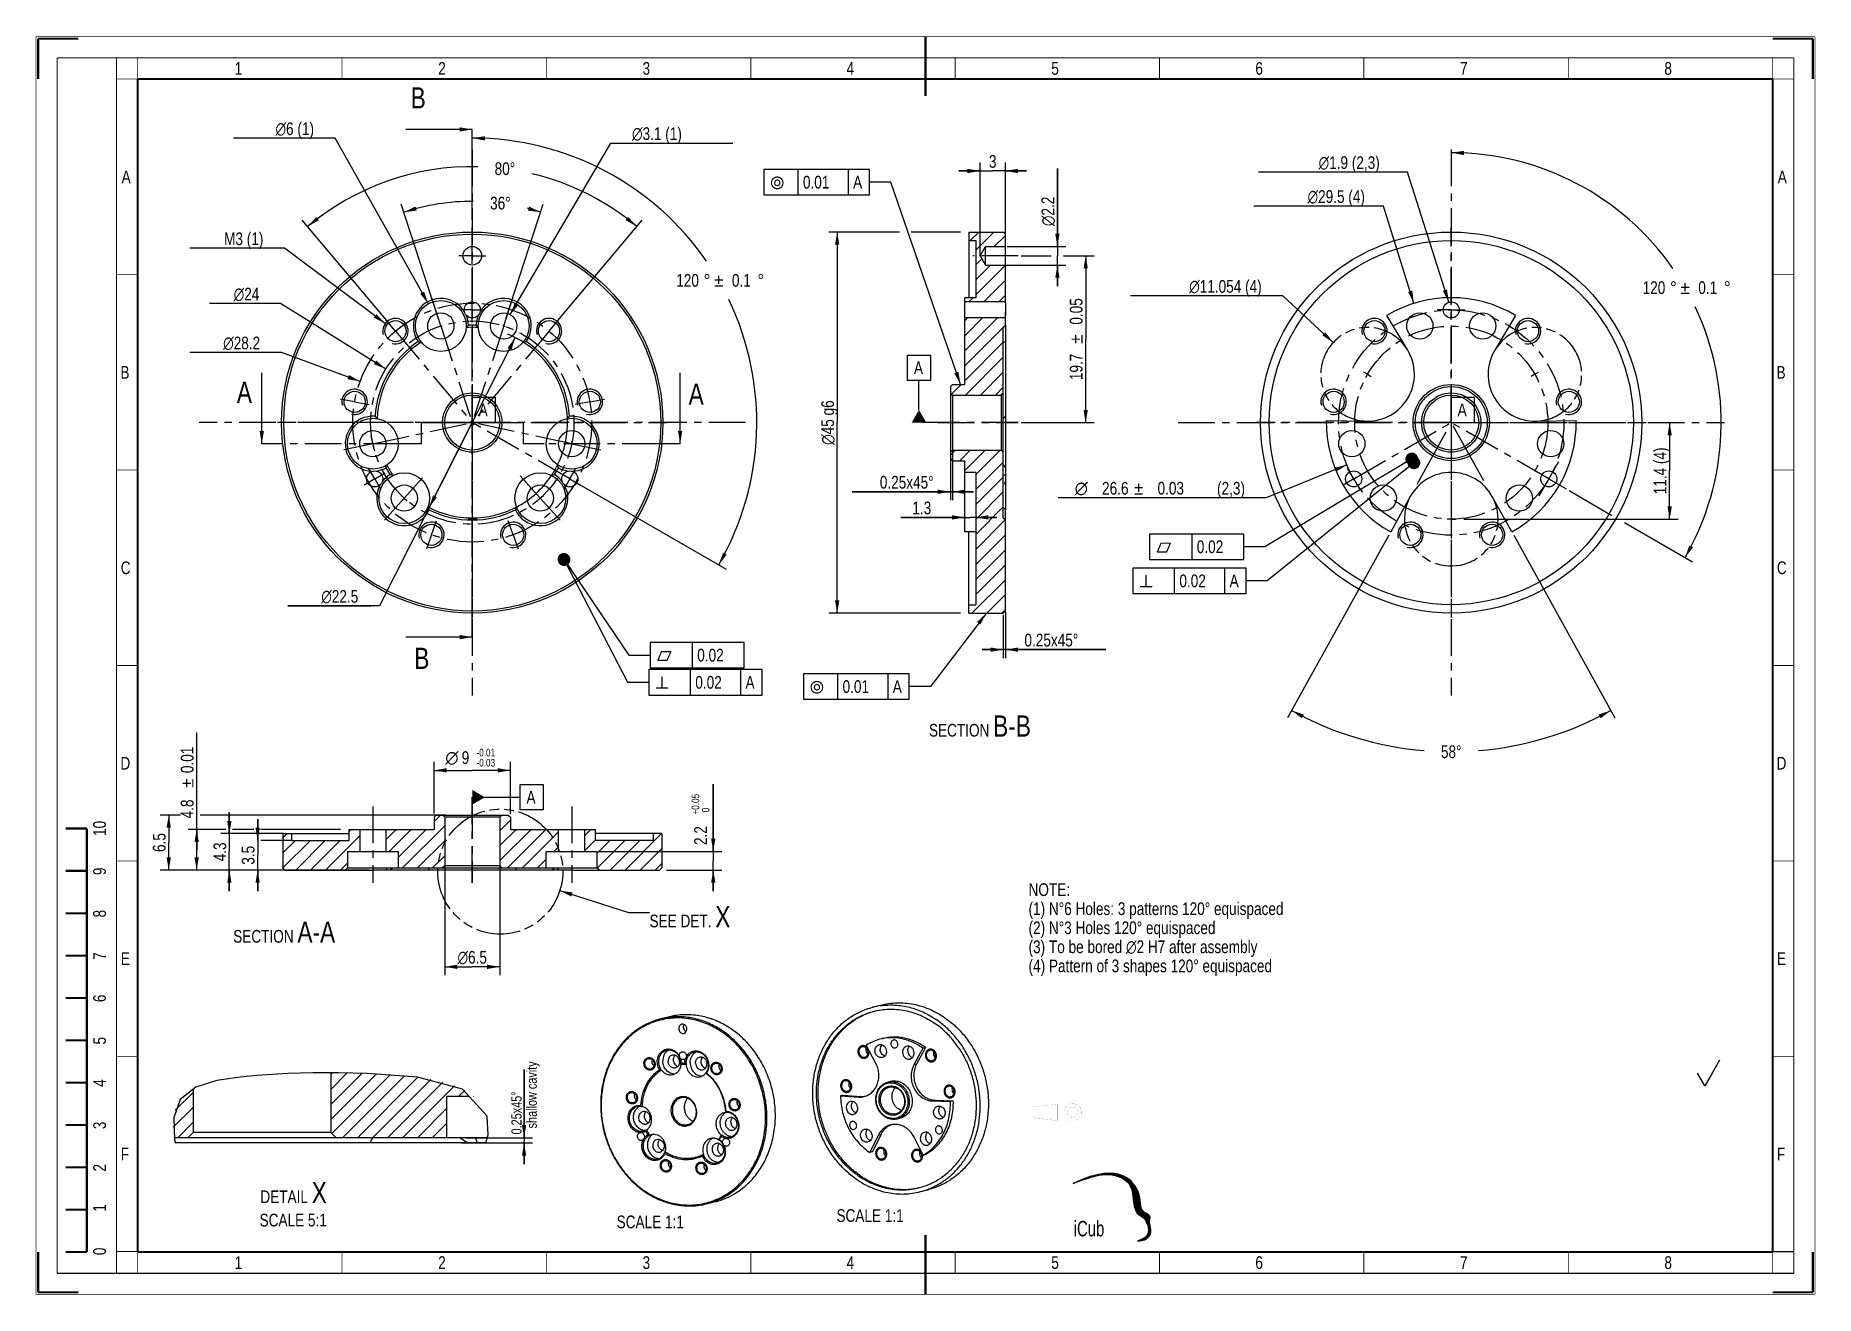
# Model space of a CAD drawing. Header units: millimetres. Extents: x 0 to 420, y 0 to 297.
import ezdxf
from ezdxf.enums import TextEntityAlignment as Align

# ---------------------------------------------------------------- set-up
doc = ezdxf.new("R2010")
doc.units = ezdxf.units.MM
doc.header["$LTSCALE"] = 23.1
doc.linetypes.add('CENTER', pattern=[0.6, 0.375, -0.075, 0.075, -0.075])
doc.linetypes.add('PHANTOM', pattern=[0.8, 0.45, -0.05, 0.1, -0.05, 0.1, -0.05])
doc.layers.get('0').update_dxf_attribs({"linetype": 'CONTINUOUS'})
for name, color, linetype in [('3_ALL_AXES', 7, 'CONTINUOUS'), ('7_ALL_FEATURES', 7, 'CONTINUOUS'), ('AXIS', 7, 'CONTINUOUS'), ('DEFAULT_1', 7, 'CENTER'), ('DEFAULT_3', 7, 'PHANTOM')]:
    doc.layers.add(name, color=color, linetype=linetype)
doc.styles.get("Standard").update_dxf_attribs({"font": 'txt', "width": 0.8})
doc.styles.add('TEXTSTYLE_1', font='gdt', dxfattribs={"width": 0.8})
doc.styles.add('TEXTSTYLE_10', font='txt', dxfattribs={"width": 0.8})
doc.styles.add('TEXTSTYLE_2', font='txt', dxfattribs={"width": 0.8})
doc.dimstyles.new('DIMSTYLE_1', dxfattribs={"dimtxt": 3, "dimasz": 3, "dimexe": 2, "dimexo": 2, "dimtad": 1, "dimdec": 3, "dimlfac": 0.5, "dimdsep": 46, "dimtxsty": 'STANDARD', "dimblk": '_FILLED', "dimblk1": '_FILLED', "dimblk2": '_FILLED', "dimcen": 0.09, "dimadec": 0, "dimazin": 0, "dimtp": 0.2, "dimtm": 0.2, "dimtfac": 1, "dimtdec": 3, "dimtmove": 0, "dimatfit": 2, "dimldrblk": '_FILLED', "dimfxl": 1, "dimtolj": 1, "dimarcsym": 0})
doc.dimstyles.new('DIMSTYLE_10', dxfattribs={"dimtxt": 3, "dimasz": 3, "dimexe": 2, "dimexo": 2, "dimgap": 1.5, "dimtad": 0, "dimtih": 1, "dimtoh": 1, "dimlfac": 0.5, "dimdsep": 46, "dimtxsty": 'STANDARD', "dimblk": '_FILLED', "dimblk1": '_FILLED', "dimblk2": '_FILLED', "dimcen": 0.09, "dimadec": 0, "dimazin": 0, "dimtol": 1, "dimtp": 0.1, "dimtm": 0.1, "dimtfac": 1, "dimtofl": 0, "dimtmove": 0, "dimatfit": 3, "dimldrblk": '_FILLED', "dimfxl": 1, "dimtolj": 1, "dimarcsym": 0})
doc.dimstyles.new('DIMSTYLE_11', dxfattribs={"dimtxt": 3, "dimasz": 3, "dimexe": 2, "dimexo": 2, "dimtad": 1, "dimdec": 3, "dimlfac": 0.5, "dimdsep": 46, "dimtxsty": 'STANDARD', "dimblk": '_FILLED', "dimblk1": '_FILLED', "dimblk2": '_FILLED', "dimcen": 0.09, "dimadec": 0, "dimazin": 0, "dimtol": 1, "dimtp": 0.03, "dimtm": 0.03, "dimtfac": 1, "dimtdec": 3, "dimtmove": 0, "dimatfit": 2, "dimldrblk": '_FILLED', "dimfxl": 1, "dimtolj": 1, "dimarcsym": 0})
doc.dimstyles.new('DIMSTYLE_12', dxfattribs={"dimtxt": 3, "dimasz": 3, "dimexe": 2, "dimexo": 2, "dimgap": 0.75, "dimtad": 1, "dimdec": 3, "dimlfac": 0.5, "dimdsep": 46, "dimtxsty": 'STANDARD', "dimblk": '_FILLED', "dimblk1": '_FILLED', "dimblk2": '_FILLED', "dimcen": 0.09, "dimadec": 0, "dimazin": 0, "dimtp": 0.3, "dimtm": 0.3, "dimtfac": 1, "dimtdec": 3, "dimtofl": 0, "dimtmove": 0, "dimatfit": 3, "dimldrblk": '_FILLED', "dimfxl": 1, "dimtolj": 1, "dimarcsym": 0})
doc.dimstyles.new('DIMSTYLE_13', dxfattribs={"dimtxt": 3, "dimasz": 3, "dimexe": 2, "dimexo": 2, "dimtad": 1, "dimlfac": 0.5, "dimdsep": 46, "dimtxsty": 'STANDARD', "dimblk": '_FILLED', "dimblk1": '_FILLED', "dimblk2": '_FILLED', "dimcen": 0.09, "dimadec": 0, "dimazin": 0, "dimtp": 0.2, "dimtm": 0.2, "dimtfac": 1, "dimtmove": 0, "dimatfit": 2, "dimldrblk": '_FILLED', "dimfxl": 1, "dimtolj": 1, "dimarcsym": 0})
doc.dimstyles.new('DIMSTYLE_14', dxfattribs={"dimtxt": 3, "dimasz": 3, "dimexe": 2, "dimexo": 2, "dimgap": 0.75, "dimtad": 1, "dimlfac": 0.5, "dimdsep": 46, "dimtxsty": 'STANDARD', "dimblk": '_FILLED', "dimblk1": '_FILLED', "dimblk2": '_FILLED', "dimcen": 0.09, "dimadec": 0, "dimazin": 0, "dimtol": 1, "dimtp": 0.01, "dimtm": 0.01, "dimtfac": 1, "dimtofl": 0, "dimtmove": 0, "dimatfit": 3, "dimldrblk": '_FILLED', "dimfxl": 1, "dimtolj": 1, "dimarcsym": 0})
doc.dimstyles.new('DIMSTYLE_15', dxfattribs={"dimtxt": 3, "dimasz": 3, "dimexe": 2, "dimexo": 2, "dimgap": 1.5, "dimtad": 0, "dimtih": 1, "dimtoh": 1, "dimdec": 1, "dimlfac": 0.5, "dimdsep": 46, "dimtxsty": 'STANDARD', "dimblk": '_FILLED', "dimblk1": '_FILLED', "dimblk2": '_FILLED', "dimcen": 0.09, "dimadec": 0, "dimazin": 0, "dimtp": 0.5, "dimtm": 0.5, "dimtfac": 1, "dimtdec": 1, "dimtofl": 0, "dimtmove": 0, "dimatfit": 3, "dimldrblk": '_FILLED', "dimfxl": 1, "dimtolj": 1, "dimarcsym": 0})
doc.dimstyles.new('DIMSTYLE_2', dxfattribs={"dimtxt": 3, "dimasz": 3, "dimexe": 2, "dimexo": 2, "dimtad": 1, "dimdec": 3, "dimlfac": 0.5, "dimdsep": 46, "dimtxsty": 'STANDARD', "dimblk": '_FILLED', "dimblk1": '_FILLED', "dimblk2": '_FILLED', "dimcen": 0.09, "dimadec": 0, "dimazin": 0, "dimtp": 0.1, "dimtm": 0.1, "dimtfac": 1, "dimtdec": 3, "dimtmove": 0, "dimatfit": 2, "dimldrblk": '_FILLED', "dimfxl": 1, "dimtolj": 1, "dimarcsym": 0})
doc.dimstyles.new('DIMSTYLE_3', dxfattribs={"dimtxt": 3, "dimasz": 3, "dimexe": 2, "dimexo": 2, "dimgap": 0.75, "dimtad": 1, "dimdec": 3, "dimlfac": 0.5, "dimdsep": 46, "dimtxsty": 'STANDARD', "dimblk": '_FILLED', "dimblk1": '_FILLED', "dimblk2": '_FILLED', "dimcen": 0.09, "dimadec": 0, "dimazin": 0, "dimtol": 1, "dimtp": 0.05, "dimtm": 0.05, "dimtfac": 1, "dimtdec": 3, "dimtofl": 0, "dimtmove": 0, "dimatfit": 3, "dimldrblk": '_FILLED', "dimfxl": 1, "dimtolj": 1, "dimarcsym": 0})
doc.dimstyles.new('DIMSTYLE_4', dxfattribs={"dimtxt": 3, "dimasz": 3, "dimexe": 2, "dimexo": 2, "dimgap": 0.75, "dimtad": 1, "dimdec": 3, "dimlfac": 0.5, "dimdsep": 46, "dimtxsty": 'STANDARD', "dimblk": '_FILLED', "dimblk1": '_FILLED', "dimblk2": '_FILLED', "dimcen": 0.09, "dimadec": 0, "dimazin": 0, "dimtp": 0.1, "dimtm": 0.1, "dimtfac": 1, "dimtdec": 3, "dimtofl": 0, "dimtmove": 0, "dimatfit": 3, "dimldrblk": '_FILLED', "dimfxl": 1, "dimtolj": 1, "dimarcsym": 0})
doc.dimstyles.new('DIMSTYLE_5', dxfattribs={"dimtxt": 3, "dimasz": 3, "dimexe": 2, "dimexo": 2, "dimgap": 0.75, "dimtad": 1, "dimdec": 3, "dimlfac": 0.5, "dimdsep": 46, "dimtxsty": 'STANDARD', "dimblk": '_FILLED', "dimblk1": '_FILLED', "dimblk2": '_FILLED', "dimcen": 0.09, "dimadec": 0, "dimazin": 0, "dimtp": 0.2, "dimtm": 0.2, "dimtfac": 1, "dimtdec": 3, "dimtofl": 0, "dimtmove": 0, "dimatfit": 3, "dimldrblk": '_FILLED', "dimfxl": 1, "dimtolj": 1, "dimarcsym": 0})
doc.dimstyles.new('DIMSTYLE_6', dxfattribs={"dimtxt": 2.4, "dimasz": 3, "dimexe": 2, "dimexo": 2, "dimgap": 0.6, "dimtad": 1, "dimdec": 3, "dimlfac": 0.2, "dimdsep": 46, "dimtxsty": 'STANDARD', "dimblk": '_FILLED', "dimblk1": '_FILLED', "dimblk2": '_FILLED', "dimcen": 0.09, "dimadec": 0, "dimazin": 0, "dimtp": 0.1, "dimtm": 0.1, "dimtfac": 1, "dimtdec": 3, "dimtofl": 0, "dimtmove": 0, "dimatfit": 3, "dimldrblk": '_FILLED', "dimfxl": 1, "dimtolj": 1, "dimarcsym": 0})
doc.dimstyles.new('DIMSTYLE_7', dxfattribs={"dimtxt": 3, "dimasz": 3, "dimexe": 2, "dimexo": 2, "dimgap": 0.75, "dimtad": 1, "dimdec": 3, "dimlfac": 0.5, "dimdsep": 46, "dimtxsty": 'STANDARD', "dimblk": '_FILLED', "dimblk1": '_FILLED', "dimblk2": '_FILLED', "dimcen": 0.09, "dimadec": 0, "dimazin": 0, "dimtol": 1, "dimtp": 0.05, "dimtfac": 0.6, "dimtdec": 3, "dimtofl": 0, "dimtmove": 0, "dimatfit": 3, "dimldrblk": '_FILLED', "dimfxl": 1, "dimtolj": 1, "dimarcsym": 0})
doc.dimstyles.new('DIMSTYLE_8', dxfattribs={"dimtxt": 3, "dimasz": 3, "dimexe": 2, "dimexo": 2, "dimgap": 0.75, "dimtad": 1, "dimdec": 3, "dimlfac": 0.5, "dimdsep": 46, "dimtxsty": 'STANDARD', "dimblk": '_FILLED', "dimblk1": '_FILLED', "dimblk2": '_FILLED', "dimcen": 0.09, "dimadec": 0, "dimazin": 0, "dimtol": 1, "dimtp": -0.01, "dimtm": 0.03, "dimtfac": 0.6, "dimtdec": 3, "dimtofl": 0, "dimtmove": 0, "dimatfit": 3, "dimldrblk": '_FILLED', "dimfxl": 1, "dimtolj": 1, "dimarcsym": 0})
doc.dimstyles.new('DIMSTYLE_9', dxfattribs={"dimtxt": 3, "dimasz": 3, "dimexe": 2, "dimexo": 2, "dimgap": 1.5, "dimtad": 0, "dimtih": 1, "dimtoh": 1, "dimlfac": 0.5, "dimdsep": 46, "dimtxsty": 'STANDARD', "dimblk": '_FILLED', "dimblk1": '_FILLED', "dimblk2": '_FILLED', "dimcen": 0.09, "dimadec": 0, "dimazin": 0, "dimtp": 0.5, "dimtm": 0.5, "dimtfac": 1, "dimtofl": 0, "dimtmove": 0, "dimatfit": 3, "dimldrblk": '_FILLED', "dimfxl": 1, "dimtolj": 1, "dimarcsym": 0})
doc.dimstyles.get("Standard").update_dxf_attribs({"dimtxt": 3, "dimasz": 3, "dimexe": 2, "dimexo": 2, "dimtad": 1, "dimdsep": 46, "dimtxsty": 'STANDARD', "dimblk": '_FILLED', "dimblk1": '_FILLED', "dimblk2": '_FILLED', "dimcen": 0.09, "dimadec": 0, "dimazin": 0, "dimtol": 1, "dimtp": 0.01, "dimtm": 0.01, "dimtfac": 1, "dimtofl": 0, "dimtmove": 0, "dimatfit": 3, "dimldrblk": '_FILLED', "dimfxl": 1, "dimtolj": 1, "dimarcsym": 0})
pattern_1 = [(45, (0, 0), (-1.767767, 1.767767), [])]

msp = doc.modelspace()

# ---------------------------------------------------------------- texts
at = {"color": 2, "linetype": 'CONTINUOUS', "style": 'TEXTSTYLE_1'}
for s, p in [('r', (173.3095, 261.1367)), ('c', (264.4234, 175.0419)), ('b', (260.4418, 166.986)), ('c', (146.4884, 149.4455)), ('b', (146.1555, 143.0265)), ('r', (182.6736, 142.0222))]:
    msp.add_text(s, height=3, dxfattribs=at).set_placement(p)
at = {"color": 2, "linetype": 'CONTINUOUS', "width": 0.8}
for s, p in [('0.01', (181.0595, 261.1367)), ('A', (192.9095, 261.1367)), ('0.02', (274.0484, 175.0419)), ('0.02', (269.9418, 166.986)), ('A', (281.7918, 166.986)), ('0.02', (156.1134, 149.4455)), ('0.02', (155.6555, 143.0265)), ('A', (167.5055, 143.0265)), ('0.01', (190.4236, 142.0222)), ('A', (202.2736, 142.0222))]:
    msp.add_text(s, height=3, dxfattribs=at).set_placement(p)
at = {"color": 7, "linetype": 'CONTINUOUS', "attachment_point": 1, "line_spacing_factor": 0.9}
for s, insert, char_height, width in [('1', (46.9107, 291), 3, 2.4), ('2', (94.9464, 291), 3, 2.4), ('3', (143.1964, 291), 3, 2.4), ('4', (191.375, 291), 3, 2.4), ('5', (239.6964, 291), 3, 2.4), ('6', (287.875, 291), 3, 2.4), ('7', (336.1964, 291), 3, 2.4), ('8', (384.4464, 291), 3, 2.4), ('B', (88.4468, 285.0413), 5, 4), ('A', (20.2143, 265.375), 3, 2.4), ('A', (411.2143, 265.375), 3, 2.4), ('B', (19.9286, 219.225), 3, 2.4), ('B', (410.9286, 219.225), 3, 2.4), ('A', (47.4126, 215.5086), 5, 4), ('A', (154.0706, 215.0877), 5, 4), ('C', (20, 173.075), 3, 2.4), ('C', (411, 173.075), 3, 2.4), ('B', (89.3037, 152.7007), 5, 4), ('D', (19.9286, 126.925), 3, 2.4), ('D', (410.9286, 126.925), 3, 2.4), ('E', (20, 80.775), 3, 2.4), ('E', (411, 80.775), 3, 2.4), ('F', (20, 34.625), 3, 2.4), ('F', (411, 34.625), 3, 2.4), ('1', (46.9107, 9), 3, 2.4), ('2', (94.9464, 9), 3, 2.4), ('3', (143.1964, 9), 3, 2.4), ('4', (191.375, 9), 3, 2.4), ('5', (239.6964, 9), 3, 2.4), ('6', (287.875, 9), 3, 2.4), ('7', (336.1964, 9), 3, 2.4), ('8', (384.4464, 9), 3, 2.4)]:
    msp.add_mtext(s, dxfattribs=dict(at, insert=insert, char_height=char_height, width=width))
at = {"color": 2, "linetype": 'CONTINUOUS', "char_height": 3, "line_spacing_factor": 0.9, "style": 'TEXTSTYLE_10'}
for s, insert, width, attachment_point in [('SECTION \\H5.0;B-B', (234.8903, 136.7089), 39.4, 3), ('NOTE: \\P(1) N°6 Holes: 3 patterns 120° equispaced\\P(2) N°3 Holes 120° equispaced \\P(3) To be bored \\Fgdt;{\\Fgdt;n}\\Ftxt;2 H7 after assembly\\P(4) Pattern of 3 shapes 120° equispaced', (234.3267, 97.0727), 115.125, 1), ('SEE DET. \\H5.0;X', (144.8502, 91.6742), 34.425, 1), ('SECTION \\H5.0;A-A', (70.6303, 88.0437), 40.4, 3), ('DETAIL \\H5.0;X\\P\\H3.0;SCALE 5:1', (68.6597, 26.536), 28.05, 3), ('SCALE 1:1', (152.9591, 18.6132), 24.675, 3), ('SCALE 1:1', (204.8547, 20.104), 24.675, 3)]:
    msp.add_mtext(s, dxfattribs=dict(at, insert=insert, width=width, attachment_point=attachment_point))
at = {"color": 7, "linetype": 'CONTINUOUS', "char_height": 3, "attachment_point": 1, "rotation": 90, "line_spacing_factor": 0.9}
for s, insert, width in [('10', (13.5, 108.25), 4.8), ('9', (13.5, 99), 2.4), ('8', (13.5, 89), 2.4), ('7', (13.5, 79), 2.4), ('6', (13.5, 69), 2.4), ('5', (13.5, 59), 2.4), ('4', (13.5, 49), 2.4), ('3', (13.5, 39), 2.4), ('2', (13.5, 29), 2.4), ('1', (13.5, 19.5), 2.4), ('0', (13.5, 9.25), 2.4)]:
    msp.add_mtext(s, dxfattribs=dict(at, insert=insert, width=width))
at = {"layer": 'AXIS', "color": 2, "linetype": 'CONTINUOUS', "char_height": 3, "width": 2.4, "attachment_point": 1, "line_spacing_factor": 0.9}
for insert in [(207.2638, 220.2986), (104.4941, 210.3609), (335.6248, 210.3609), (115.7975, 118.8815)]:
    msp.add_mtext('A', dxfattribs=dict(at, insert=insert))

# ---------------------------------------------------------------- blocks, each defined once
blk = doc.blocks.new('HEAD_LOGO_BL0', base_point=(254.02, 20.59))
at = {"color": 2, "linetype": 'CONTINUOUS'}
for p, q in [((244.87, 26.2), (244.88, 26.2)), ((245.01, 26.25), (245.03, 26.27)), ((245.16, 26.31), (245.19, 26.35)), ((245.3, 26.36), (245.35, 26.42)), ((245.44, 26.42), (245.51, 26.49)), ((245.58, 26.47), (245.67, 26.57)), ((245.71, 26.52), (245.83, 26.64)), ((245.85, 26.57), (245.99, 26.71)), ((245.99, 26.62), (246.14, 26.77)), ((246.12, 26.68), (246.28, 26.83)), ((246.26, 26.72), (246.43, 26.89)), ((246.39, 26.77), (246.58, 26.96)), ((246.53, 26.82), (246.72, 27.02)), ((246.66, 26.87), (246.87, 27.08)), ((246.8, 26.92), (247.02, 27.14)), ((246.93, 26.96), (247.16, 27.2)), ((247.06, 27.01), (247.3, 27.25)), ((247.19, 27.05), (247.44, 27.3)), ((247.32, 27.1), (247.57, 27.35)), ((247.45, 27.14), (247.71, 27.4)), ((247.58, 27.19), (247.85, 27.45)), ((247.71, 27.23), (247.98, 27.5)), ((247.84, 27.27), (248.12, 27.55)), ((247.97, 27.31), (248.25, 27.59)), ((248.09, 27.35), (248.38, 27.63)), ((248.22, 27.39), (248.5, 27.67)), ((248.35, 27.43), (248.63, 27.72)), ((248.47, 27.47), (248.76, 27.76)), ((248.59, 27.51), (248.89, 27.8)), ((248.72, 27.54), (249.01, 27.84)), ((248.84, 27.58), (249.14, 27.88)), ((248.96, 27.62), (249.26, 27.91)), ((249.09, 27.66), (249.38, 27.94)), ((249.21, 27.69), (249.5, 27.98)), ((249.33, 27.72), (249.61, 28.01)), ((249.45, 27.76), (249.73, 28.04)), ((249.56, 27.79), (249.85, 28.08)), ((249.68, 27.82), (249.97, 28.11)), ((249.8, 27.85), (250.09, 28.14)), ((249.92, 27.89), (250.2, 28.16)), ((250.04, 27.92), (250.31, 28.19)), ((250.15, 27.95), (250.42, 28.21)), ((250.27, 27.97), (250.53, 28.24)), ((250.38, 28), (250.64, 28.26)), ((250.49, 28.03), (250.75, 28.29)), ((250.61, 28.06), (250.86, 28.31)), ((250.72, 28.08), (250.97, 28.33)), ((250.83, 28.1), (251.07, 28.35)), ((250.94, 28.13), (251.18, 28.37)), ((251.05, 28.15), (251.28, 28.38)), ((251.15, 28.17), (251.38, 28.4)), ((251.26, 28.19), (251.49, 28.42)), ((251.37, 28.21), (251.59, 28.43)), ((251.47, 28.23), (251.69, 28.45)), ((251.57, 28.25), (251.8, 28.47)), ((251.68, 28.26), (251.9, 28.48)), ((251.78, 28.28), (251.99, 28.49)), ((251.88, 28.3), (252.09, 28.5)), ((251.98, 28.31), (252.18, 28.51)), ((252.08, 28.32), (252.28, 28.52)), ((252.18, 28.33), (252.38, 28.53)), ((252.28, 28.34), (252.47, 28.54)), ((252.37, 28.35), (252.57, 28.55)), ((252.46, 28.36), (252.66, 28.56)), ((252.55, 28.36), (252.76, 28.57)), ((252.65, 28.37), (252.85, 28.57)), ((252.73, 28.37), (252.94, 28.57)), ((252.82, 28.37), (253.02, 28.58)), ((252.91, 28.37), (253.11, 28.58)), ((252.99, 28.37), (253.2, 28.58)), ((253.07, 28.37), (253.29, 28.58)), ((253.15, 28.36), (253.38, 28.58)), ((253.23, 28.35), (253.47, 28.59)), ((253.31, 28.35), (253.55, 28.59)), ((253.39, 28.34), (253.64, 28.59)), ((253.46, 28.32), (253.72, 28.58)), ((253.54, 28.31), (253.8, 28.58)), ((253.61, 28.3), (253.89, 28.58)), ((253.69, 28.29), (253.97, 28.57)), ((253.76, 28.28), (254.05, 28.57)), ((253.84, 28.27), (254.13, 28.56)), ((253.91, 28.25), (254.21, 28.56)), ((253.98, 28.24), (254.3, 28.55)), ((254.06, 28.23), (254.38, 28.55)), ((254.13, 28.21), (254.45, 28.54)), ((254.2, 28.2), (254.53, 28.53)), ((254.27, 28.19), (254.61, 28.52)), ((254.34, 28.17), (254.68, 28.51)), ((254.41, 28.15), (254.76, 28.5)), ((254.48, 28.14), (254.83, 28.49)), ((254.55, 28.12), (254.91, 28.48)), ((254.62, 28.11), (254.98, 28.47)), ((254.69, 28.09), (255.06, 28.46)), ((254.76, 28.07), (255.13, 28.44)), ((254.83, 28.05), (255.2, 28.43)), ((254.9, 28.04), (255.27, 28.41)), ((254.97, 28.02), (255.34, 28.39)), ((255.03, 28), (255.41, 28.38)), ((255.1, 27.98), (255.48, 28.36)), ((255.17, 27.96), (255.55, 28.34)), ((255.23, 27.94), (255.62, 28.33)), ((255.3, 27.92), (255.69, 28.31)), ((255.36, 27.9), (255.76, 28.29)), ((255.43, 27.87), (255.83, 28.28)), ((255.49, 27.85), (255.9, 28.26)), ((255.55, 27.83), (255.96, 28.24)), ((255.62, 27.8), (256.03, 28.22)), ((255.68, 27.78), (256.09, 28.19)), ((255.74, 27.76), (256.15, 28.17)), ((255.8, 27.73), (256.22, 28.15)), ((255.86, 27.71), (256.28, 28.13)), ((255.92, 27.68), (256.35, 28.1)), ((255.98, 27.65), (256.41, 28.08)), ((256.04, 27.63), (256.47, 28.06)), ((256.1, 27.6), (256.54, 28.04)), ((256.16, 27.57), (256.6, 28.01)), ((256.22, 27.55), (256.66, 27.98)), ((256.28, 27.52), (256.72, 27.96)), ((256.33, 27.49), (256.77, 27.93)), ((256.39, 27.46), (256.83, 27.9)), ((256.45, 27.43), (256.89, 27.87)), ((256.5, 27.4), (256.95, 27.84)), ((256.56, 27.37), (257.01, 27.82)), ((256.61, 27.33), (257.06, 27.79)), ((256.66, 27.3), (257.12, 27.76)), ((256.72, 27.27), (257.18, 27.73)), ((256.77, 27.24), (257.24, 27.7)), ((256.82, 27.2), (257.29, 27.67)), ((256.88, 27.17), (257.34, 27.63)), ((256.93, 27.13), (257.4, 27.6)), ((256.98, 27.1), (257.45, 27.57)), ((257.03, 27.06), (257.5, 27.53)), ((257.08, 27.02), (257.55, 27.5)), ((257.13, 26.99), (257.61, 27.47)), ((257.18, 26.95), (257.66, 27.44)), ((257.22, 26.91), (257.71, 27.4)), ((257.27, 26.87), (257.77, 27.37)), ((257.31, 26.83), (257.81, 27.33)), ((257.36, 26.79), (257.86, 27.29)), ((257.41, 26.75), (257.91, 27.25)), ((257.45, 26.71), (257.96, 27.22)), ((257.5, 26.67), (258.01, 27.18)), ((257.54, 26.63), (258.06, 27.14)), ((257.58, 26.58), (258.1, 27.1)), ((257.63, 26.54), (258.15, 27.07)), ((257.67, 26.5), (258.2, 27.03)), ((257.71, 26.45), (258.25, 26.99)), ((257.75, 26.41), (258.29, 26.95)), ((257.79, 26.36), (258.34, 26.9)), ((257.83, 26.31), (258.38, 26.86)), ((257.87, 26.27), (258.43, 26.82)), ((257.91, 26.22), (258.47, 26.78)), ((257.95, 26.17), (258.51, 26.74)), ((257.99, 26.12), (258.56, 26.7)), ((258.02, 26.07), (258.6, 26.65)), ((258.06, 26.02), (258.64, 26.61)), ((258.09, 25.97), (258.69, 26.56)), ((258.13, 25.92), (258.73, 26.52)), ((258.16, 25.87), (258.77, 26.47)), ((258.2, 25.82), (258.81, 26.43)), ((258.23, 25.76), (258.85, 26.38)), ((258.26, 25.71), (258.89, 26.34)), ((258.29, 25.65), (258.93, 26.29)), ((258.32, 25.6), (258.97, 26.24)), ((258.36, 25.54), (259.01, 26.19)), ((258.39, 25.49), (259.04, 26.15)), ((258.41, 25.43), (259.08, 26.1)), ((258.44, 25.37), (259.12, 26.05)), ((258.47, 25.31), (259.16, 26)), ((258.5, 25.25), (259.19, 25.95)), ((258.52, 25.19), (259.23, 25.9)), ((258.55, 25.14), (259.27, 25.85)), ((258.58, 25.08), (259.3, 25.8)), ((258.6, 25.01), (259.33, 25.75)), ((258.62, 24.95), (259.37, 25.7)), ((258.64, 24.88), (259.4, 25.64)), ((258.66, 24.82), (259.44, 25.59)), ((258.68, 24.75), (259.47, 25.54)), ((258.7, 24.68), (259.51, 25.49)), ((258.72, 24.61), (259.54, 25.43)), ((258.73, 24.54), (259.57, 25.38)), ((258.75, 24.47), (259.6, 25.33)), ((258.76, 24.4), (259.64, 25.27)), ((258.78, 24.33), (259.67, 25.22)), ((258.79, 24.25), (259.7, 25.16)), ((258.8, 24.18), (259.73, 25.11)), ((258.81, 24.11), (259.76, 25.05)), ((258.82, 24.03), (259.79, 25)), ((258.84, 23.96), (259.83, 24.95)), ((258.85, 23.88), (259.86, 24.89)), ((258.86, 23.81), (259.89, 24.84)), ((258.87, 23.73), (259.92, 24.78)), ((258.88, 23.65), (259.95, 24.73)), ((258.89, 23.58), (259.98, 24.67)), ((258.9, 23.5), (260.02, 24.62)), ((258.91, 23.42), (260.05, 24.56)), ((258.92, 23.35), (260.08, 24.51)), ((258.92, 23.27), (260.1, 24.45)), ((258.93, 23.19), (260.13, 24.39)), ((258.94, 23.11), (260.16, 24.33)), ((258.95, 23.04), (260.18, 24.27)), ((258.96, 22.96), (260.21, 24.21)), ((258.97, 22.88), (260.24, 24.15)), ((258.98, 22.8), (260.26, 24.09)), ((258.99, 22.73), (260.28, 24.02)), ((258.99, 22.65), (260.31, 23.96)), ((259, 22.57), (260.33, 23.9)), ((259.01, 22.49), (260.35, 23.83)), ((259.02, 22.42), (260.37, 23.77)), ((259.03, 22.34), (260.39, 23.7)), ((259.04, 22.26), (260.41, 23.63)), ((259.05, 22.19), (260.43, 23.57)), ((259.06, 22.11), (260.45, 23.5)), ((259.07, 22.03), (260.47, 23.43)), ((259.08, 21.96), (260.48, 23.36)), ((259.09, 21.88), (260.5, 23.29)), ((259.1, 21.81), (260.52, 23.22)), ((259.11, 21.73), (260.53, 23.15)), ((259.12, 21.66), (260.55, 23.08)), ((259.14, 21.58), (260.56, 23.01)), ((259.15, 21.51), (260.58, 22.94)), ((259.16, 21.43), (260.59, 22.86)), ((259.17, 21.36), (260.6, 22.79)), ((259.19, 21.29), (260.61, 22.72)), ((259.2, 21.21), (260.63, 22.64)), ((259.21, 21.14), (260.64, 22.57)), ((259.23, 21.07), (260.65, 22.49)), ((259.24, 21), (260.66, 22.42)), ((259.26, 20.93), (260.67, 22.34)), ((259.27, 20.86), (260.68, 22.26)), ((259.29, 20.79), (260.69, 22.19)), ((259.3, 20.72), (260.7, 22.11)), ((259.32, 20.65), (260.71, 22.03)), ((259.34, 20.58), (260.71, 21.95)), ((259.36, 20.51), (260.72, 21.88)), ((259.38, 20.44), (260.73, 21.8)), ((259.4, 20.38), (260.74, 21.72)), ((259.42, 20.31), (260.75, 21.64)), ((259.44, 20.25), (260.75, 21.56)), ((259.46, 20.18), (260.76, 21.49)), ((259.48, 20.12), (260.77, 21.41)), ((259.51, 20.06), (260.78, 21.33)), ((259.53, 19.99), (260.79, 21.25)), ((259.56, 19.93), (260.8, 21.17)), ((259.58, 19.87), (260.81, 21.1)), ((259.6, 19.81), (260.82, 21.02)), ((259.63, 19.75), (260.83, 20.95)), ((259.66, 19.7), (260.84, 20.87)), ((259.69, 19.64), (260.85, 20.8)), ((259.72, 19.58), (260.86, 20.72)), ((259.75, 19.52), (260.88, 20.65)), ((259.78, 19.47), (260.89, 20.58)), ((259.82, 19.42), (260.91, 20.51)), ((259.85, 19.37), (260.93, 20.44)), ((259.88, 19.31), (260.94, 20.37)), ((259.92, 19.26), (260.97, 20.31)), ((259.96, 19.22), (260.99, 20.25)), ((260, 19.17), (261.01, 20.19)), ((260.04, 19.12), (261.04, 20.13)), ((260.08, 19.08), (261.07, 20.07)), ((260.12, 19.03), (261.11, 20.02)), ((260.16, 18.99), (261.14, 19.97)), ((260.21, 18.95), (261.18, 19.92)), ((260.25, 18.91), (261.21, 19.87)), ((260.3, 18.87), (261.25, 19.82)), ((260.35, 18.84), (261.29, 19.77)), ((260.41, 18.8), (261.33, 19.72)), ((260.46, 18.77), (261.37, 19.68)), ((260.51, 18.73), (261.41, 19.63)), ((260.56, 18.7), (261.45, 19.59)), ((260.62, 18.67), (261.5, 19.55)), ((260.67, 18.64), (261.54, 19.51)), ((260.72, 18.6), (261.59, 19.47)), ((260.78, 18.57), (261.63, 19.43)), ((260.83, 18.53), (261.68, 19.39)), ((260.88, 18.5), (261.73, 19.35)), ((260.93, 18.46), (261.78, 19.31)), ((260.98, 18.43), (261.83, 19.28)), ((261.03, 18.39), (261.88, 19.24)), ((261.08, 18.36), (261.93, 19.21)), ((261.13, 18.32), (261.98, 19.17)), ((261.18, 18.28), (262.04, 19.14)), ((261.23, 18.24), (262.09, 19.11)), ((261.27, 18.2), (262.15, 19.07)), ((261.32, 18.16), (262.2, 19.04)), ((261.37, 18.12), (262.25, 19.01)), ((261.41, 18.08), (262.31, 18.98)), ((261.46, 18.04), (262.37, 18.95)), ((261.5, 18), (262.42, 18.92)), ((261.54, 17.95), (262.48, 18.89)), ((261.58, 17.91), (262.53, 18.86)), ((261.62, 17.86), (262.58, 18.82)), ((261.66, 17.82), (262.64, 18.79)), ((261.7, 17.77), (262.69, 18.76)), ((261.74, 17.72), (262.74, 18.72)), ((261.78, 17.67), (262.79, 18.68)), ((261.81, 17.62), (262.84, 18.65)), ((261.85, 17.57), (262.88, 18.6)), ((261.88, 17.52), (262.92, 18.56)), ((261.92, 17.47), (262.96, 18.51)), ((261.95, 17.42), (262.99, 18.46)), ((261.98, 17.36), (263.02, 18.4)), ((262.01, 17.31), (263.04, 18.33)), ((262.05, 17.25), (263.04, 18.25)), ((262.08, 17.2), (263.04, 18.16)), ((262.11, 17.14), (263.02, 18.05)), ((262.13, 17.08), (262.98, 17.93)), ((262.16, 17.02), (262.95, 17.81)), ((262.19, 16.97), (262.91, 17.69)), ((262.22, 16.91), (262.88, 17.57)), ((262.24, 16.85), (262.86, 17.46)), ((262.27, 16.79), (262.84, 17.36)), ((262.3, 16.73), (262.84, 17.27)), ((262.32, 16.67), (262.83, 17.18)), ((262.35, 16.6), (262.83, 17.09)), ((262.37, 16.54), (262.84, 17.01)), ((262.4, 16.48), (262.85, 16.93)), ((262.42, 16.42), (262.86, 16.86)), ((260.15, 12.59), (260.18, 12.63)), ((260.24, 12.6), (260.32, 12.68)), ((260.33, 12.61), (260.46, 12.73)), ((260.43, 12.62), (260.6, 12.79)), ((260.52, 12.62), (260.75, 12.85)), ((260.62, 12.63), (260.9, 12.92)), ((260.72, 12.65), (261.06, 12.99)), ((260.82, 12.66), (261.23, 13.07)), ((260.92, 12.68), (261.4, 13.16)), ((261.02, 12.7), (261.6, 13.28)), ((261.13, 12.71), (261.87, 13.45)), ((261.24, 12.74), (263.2, 14.7)), ((261.36, 12.77), (263.19, 14.6)), ((261.48, 12.81), (263.17, 14.5)), ((261.61, 12.85), (263.14, 14.38)), ((261.75, 12.9), (263.1, 14.25)), ((261.91, 12.98), (263.02, 14.09)), ((262.11, 13.09), (262.89, 13.87)), ((262.2, 13.78), (263.21, 14.79)), ((262.36, 14.03), (263.21, 14.88)), ((262.44, 16.35), (262.88, 16.79)), ((262.44, 14.2), (263.21, 14.97)), ((262.47, 16.29), (262.89, 16.72)), ((262.49, 16.23), (262.91, 16.65)), ((262.49, 14.34), (263.21, 15.05)), ((262.51, 16.16), (262.92, 16.58)), ((262.53, 16.1), (262.94, 16.51)), ((262.54, 14.47), (263.2, 15.13)), ((262.55, 16.03), (262.95, 16.44)), ((262.56, 15.96), (262.97, 16.37)), ((262.57, 14.59), (263.19, 15.21)), ((262.58, 15.89), (262.99, 16.3)), ((262.59, 14.7), (263.18, 15.28)), ((262.6, 15.82), (263, 16.22)), ((262.61, 15.74), (263.02, 16.15)), ((262.61, 14.8), (263.17, 15.36)), ((262.62, 15.67), (263.03, 16.08)), ((262.63, 15.59), (263.05, 16.01)), ((262.63, 14.9), (263.16, 15.43)), ((262.64, 15.52), (263.06, 15.94)), ((262.64, 15.44), (263.08, 15.87)), ((262.64, 15.09), (263.13, 15.58)), ((262.64, 15), (263.15, 15.51)), ((262.65, 15.35), (263.09, 15.8)), ((262.65, 15.27), (263.11, 15.73)), ((262.65, 15.18), (263.12, 15.65))]:
    blk.add_line(p, q, dxfattribs=at)
at = {"color": 7, "linetype": 'CONTINUOUS'}
for points in [[(259.86, 24.89), (259.28, 25.79), (256.76, 31.88), (244.84, 26.18)], [(244.84, 26.18), (244.84, 26.18), (250.96, 28.66), (253.33, 28.34)], [(253.33, 28.34), (255.11, 28.1), (257.58, 27.51), (258.57, 25.09)], [(258.57, 25.09), (259.17, 23.64), (258.77, 19.75), (260.47, 18.76)], [(261.1, 20.03), (260.56, 20.85), (260.99, 23.12), (259.86, 24.89)], [(260.47, 18.76), (261.53, 18.14), (261.98, 17.63), (262.46, 16.3)], [(262.98, 18.48), (262.68, 18.96), (261.76, 19.02), (261.1, 20.03)], [(262.87, 16.8), (262.69, 17.64), (263.22, 18.09), (262.98, 18.48)], [(260.07, 12.59), (261.51, 12.67), (262.22, 12.96), (262.82, 13.76)], [(261.94, 13.51), (261.34, 13.02), (260.07, 12.59), (260.07, 12.59)], [(262.46, 16.3), (262.89, 15.12), (262.53, 13.99), (261.94, 13.51)], [(262.82, 13.76), (263.42, 14.57), (263.25, 15.13), (262.87, 16.8)]]:
    blk.add_open_spline(points, degree=3, dxfattribs=at)
at = {"color": 5, "linetype": 'CONTINUOUS', "style": 'TEXTSTYLE_2', "width": 0.717472}
blk.add_text('iCub', height=3.657, dxfattribs=at).set_placement((244.99, 13.69))
blk = doc.blocks.new('_FILLED')
at = {"color": 0, "linetype": 'BYBLOCK'}
blk.add_solid([(0, 0), (-1, 0.17), (-1, -0.17)], dxfattribs=at)
blk = doc.blocks.new('*D0')
at = {"color": 2, "linetype": 'CONTINUOUS'}
for p, q in [((316.75, 256.99), (287.55, 256.99)), ((318.13, 256.99), (316.75, 256.99)), ((325.32, 234.02), (318.13, 256.99))]:
    blk.add_line(p, q, dxfattribs=at)
at = {"color": 2, "linetype": 'CONTINUOUS', "xscale": 3, "yscale": 3, "zscale": 3, "rotation": 287.3681634934}
blk.add_blockref('_FILLED', (325.32, 234.02), dxfattribs=at)
at = {"color": 2, "linetype": 'CONTINUOUS', "insert": (313.75, 260.74), "char_height": 3, "width": 23.2, "attachment_point": 3, "line_spacing_factor": 0.9, "style": 'TEXTSTYLE_1'}
blk.add_mtext('{\\Fgdt;n}\\Ftxt;29.5 (4)', dxfattribs=at)
blk = doc.blocks.new('*D1')
at = {"color": 2, "linetype": 'CONTINUOUS'}
for p, q in [((292.37, 235.77), (258.37, 235.77)), ((294.37, 235.77), (292.37, 235.77)), ((306.27, 224.77), (294.37, 235.77))]:
    blk.add_line(p, q, dxfattribs=at)
at = {"color": 2, "linetype": 'CONTINUOUS', "xscale": 3, "yscale": 3, "zscale": 3, "rotation": 317.2302397452}
blk.add_blockref('_FILLED', (306.27, 224.77), dxfattribs=at)
at = {"color": 2, "linetype": 'CONTINUOUS', "insert": (289.37, 239.52), "char_height": 3, "width": 28, "attachment_point": 3, "line_spacing_factor": 0.9, "style": 'TEXTSTYLE_1'}
blk.add_mtext('{\\Fgdt;n}\\Ftxt;11.054 (4)', dxfattribs=at)
blk = doc.blocks.new('*D2')
at = {"color": 2, "linetype": 'CONTINUOUS'}
for p, q in [((56.68, 247.02), (36.28, 247.02)), ((58.68, 247.02), (56.68, 247.02)), ((82.46, 229.26), (58.68, 247.02))]:
    blk.add_line(p, q, dxfattribs=at)
at = {"color": 2, "linetype": 'CONTINUOUS', "xscale": 3, "yscale": 3, "zscale": 3, "rotation": 323.2471816427}
blk.add_blockref('_FILLED', (82.46, 229.26), dxfattribs=at)
at = {"color": 2, "linetype": 'CONTINUOUS', "insert": (53.68, 250.77), "char_height": 3, "width": 14.4, "attachment_point": 3, "line_spacing_factor": 0.9}
blk.add_mtext('M3 (1)', dxfattribs=at)
blk = doc.blocks.new('*D3')
at = {"color": 2, "linetype": 'CONTINUOUS'}
for p, q in [((68.63, 273), (46.63, 273)), ((70.63, 273), (68.63, 273)), ((92.63, 233.91), (70.63, 273))]:
    blk.add_line(p, q, dxfattribs=at)
at = {"color": 2, "linetype": 'CONTINUOUS', "xscale": 3, "yscale": 3, "zscale": 3, "rotation": 299.3812310201}
blk.add_blockref('_FILLED', (92.63, 233.91), dxfattribs=at)
at = {"color": 2, "linetype": 'CONTINUOUS', "insert": (65.63, 276.75), "char_height": 3, "width": 16, "attachment_point": 3, "line_spacing_factor": 0.9, "style": 'TEXTSTYLE_1'}
blk.add_mtext('{\\Fgdt;n}\\Ftxt;6 (1)', dxfattribs=at)
blk = doc.blocks.new('*D4')
at = {"color": 2, "linetype": 'CONTINUOUS'}
for p, q in [((111.98, 231.36), (135.72, 271.85)), ((135.72, 271.85), (137.72, 271.85)), ((137.72, 271.85), (164.52, 271.85))]:
    blk.add_line(p, q, dxfattribs=at)
at = {"color": 2, "linetype": 'CONTINUOUS', "xscale": 3, "yscale": 3, "zscale": 3, "rotation": 239.6101516475}
blk.add_blockref('_FILLED', (111.98, 231.36), dxfattribs=at)
at = {"color": 2, "linetype": 'CONTINUOUS', "insert": (140.72, 275.6), "char_height": 3, "width": 20.8, "attachment_point": 1, "line_spacing_factor": 0.9, "style": 'TEXTSTYLE_1'}
blk.add_mtext('{\\Fgdt;n}\\Ftxt;3.1 (1)', dxfattribs=at)
blk = doc.blocks.new('*D5')
at = {"color": 2, "linetype": 'CONTINUOUS'}
for p, q in [((232.61, 245.26), (239.68, 245.26)), ((242.6, 245.26), (249.82, 245.26)), ((247.82, 245.26), (247.82, 225.56)), ((247.82, 205.86), (247.82, 225.56)), ((232.61, 205.86), (249.82, 205.86))]:
    blk.add_line(p, q, dxfattribs=at)
at = {"color": 2, "linetype": 'CONTINUOUS', "xscale": 3, "yscale": 3, "zscale": 3}
for p, rotation in [((247.82, 245.26), 90), ((247.82, 205.86), 270)]:
    blk.add_blockref('_FILLED', p, dxfattribs=dict(at, rotation=rotation))
at = {"color": 2, "linetype": 'CONTINUOUS', "width": 0.8}
for s, p in [('0.05', (247.07, 232.11)), ('19.7', (247.07, 219.01))]:
    blk.add_text(s, height=3, rotation=90, dxfattribs=at).set_placement(p, align=Align.CENTER)
at = {"color": 2, "linetype": 'CONTINUOUS', "style": 'TEXTSTYLE_1'}
blk.add_text('`', height=3, rotation=90, dxfattribs=at).set_placement((247.07, 225.56), align=Align.CENTER)
blk = doc.blocks.new('*D6')
at = {"color": 2, "linetype": 'CONTINUOUS'}
for p, q in [((241.14, 247.46), (241.14, 265.86)), ((241.14, 265.86), (241.14, 245.26)), ((229.26, 247.46), (243.14, 247.46)), ((241.14, 238.06), (241.14, 245.26)), ((228.91, 243.06), (243.14, 243.06)), ((241.14, 243.06), (241.14, 238.06))]:
    blk.add_line(p, q, dxfattribs=at)
at = {"color": 2, "linetype": 'CONTINUOUS', "xscale": 3, "yscale": 3, "zscale": 3}
for p, rotation in [((241.14, 247.46), 270), ((241.14, 243.06), 90)]:
    blk.add_blockref('_FILLED', p, dxfattribs=dict(at, rotation=rotation))
at = {"color": 2, "linetype": 'CONTINUOUS', "insert": (237.39, 252.26), "char_height": 3, "width": 13.6, "attachment_point": 1, "rotation": 90, "line_spacing_factor": 0.9, "style": 'TEXTSTYLE_1'}
blk.add_mtext('{\\Fgdt;n}\\Ftxt;2.2 ', dxfattribs=at)
blk = doc.blocks.new('*D7')
at = {"color": 2, "linetype": 'CONTINUOUS'}
for p, q in [((222.87, 265.28), (217.87, 265.28)), ((217.87, 265.28), (225.87, 265.28)), ((222.87, 245.16), (222.87, 267.28)), ((233.87, 265.28), (225.87, 265.28)), ((228.87, 250.57), (228.87, 267.28)), ((228.87, 265.28), (233.87, 265.28))]:
    blk.add_line(p, q, dxfattribs=at)
at = {"color": 2, "linetype": 'CONTINUOUS', "xscale": 3, "yscale": 3, "zscale": 3}
blk.add_blockref('_FILLED', (222.87, 265.28), dxfattribs=at)
at = {"color": 2, "linetype": 'CONTINUOUS', "xscale": 3, "yscale": 3, "zscale": 3, "rotation": 180}
blk.add_blockref('_FILLED', (228.87, 265.28), dxfattribs=at)
at = {"color": 2, "linetype": 'CONTINUOUS', "insert": (225.87, 269.03), "char_height": 3, "width": 2.4, "attachment_point": 2, "line_spacing_factor": 0.9}
blk.add_mtext('3', dxfattribs=at)
blk = doc.blocks.new('*D8')
at = {"color": 2, "linetype": 'CONTINUOUS'}
for p, q in [((34.09, 113.19), (29.34, 113.19)), ((31.34, 113.19), (31.34, 106.69)), ((96.74, 113.19), (38.73, 113.19)), ((31.34, 100.19), (31.34, 106.69)), ((78.74, 100.19), (29.34, 100.19))]:
    blk.add_line(p, q, dxfattribs=at)
at = {"color": 2, "linetype": 'CONTINUOUS', "xscale": 3, "yscale": 3, "zscale": 3}
for p, rotation in [((31.34, 113.19), 90), ((31.34, 100.19), 270)]:
    blk.add_blockref('_FILLED', p, dxfattribs=dict(at, rotation=rotation))
at = {"color": 2, "linetype": 'CONTINUOUS', "insert": (27.59, 106.69), "char_height": 3, "width": 7.2, "attachment_point": 2, "rotation": 90, "line_spacing_factor": 0.9}
blk.add_mtext('6.5', dxfattribs=at)
blk = doc.blocks.new('*D9')
at = {"color": 2, "linetype": 'CONTINUOUS'}
for p, q in [((45.64, 108.79), (45.64, 113.79)), ((45.64, 113.79), (45.64, 104.49)), ((58.51, 108.79), (43.64, 108.79)), ((45.64, 95.19), (45.64, 104.49)), ((78.74, 100.19), (43.64, 100.19)), ((45.64, 100.19), (45.64, 95.19))]:
    blk.add_line(p, q, dxfattribs=at)
at = {"color": 2, "linetype": 'CONTINUOUS', "xscale": 3, "yscale": 3, "zscale": 3}
for p, rotation in [((45.64, 108.79), 270), ((45.64, 100.19), 90)]:
    blk.add_blockref('_FILLED', p, dxfattribs=dict(at, rotation=rotation))
at = {"color": 2, "linetype": 'CONTINUOUS', "insert": (41.89, 104.49), "char_height": 3, "width": 7.2, "attachment_point": 2, "rotation": 90, "line_spacing_factor": 0.9}
blk.add_mtext('4.3', dxfattribs=at)
blk = doc.blocks.new('*D10')
at = {"color": 2, "linetype": 'CONTINUOUS'}
for p, q in [((219.27, 183.47), (204.15, 183.47)), ((204.15, 183.47), (220.57, 183.47)), ((226.87, 183.47), (220.57, 183.47)), ((221.87, 183.47), (226.87, 183.47))]:
    blk.add_line(p, q, dxfattribs=at)
at = {"color": 2, "linetype": 'CONTINUOUS', "xscale": 3, "yscale": 3, "zscale": 3}
blk.add_blockref('_FILLED', (219.27, 183.47), dxfattribs=at)
at = {"color": 2, "linetype": 'CONTINUOUS', "xscale": 3, "yscale": 3, "zscale": 3, "rotation": 180}
blk.add_blockref('_FILLED', (221.87, 183.47), dxfattribs=at)
at = {"color": 2, "linetype": 'CONTINUOUS', "insert": (211.35, 187.22), "char_height": 3, "width": 7.2, "attachment_point": 3, "line_spacing_factor": 0.9}
blk.add_mtext('1.3', dxfattribs=at)
blk = doc.blocks.new('*D11')
at = {"color": 2, "linetype": 'CONTINUOUS'}
for p, q in [((115.23, 37), (115.23, 53.12)), ((115.23, 53.12), (115.23, 36.37)), ((100.44, 35.75), (117.23, 35.75)), ((101.59, 37), (117.23, 37)), ((115.23, 30.75), (115.23, 36.37)), ((115.23, 35.75), (115.23, 30.75))]:
    blk.add_line(p, q, dxfattribs=at)
at = {"color": 2, "linetype": 'CONTINUOUS', "xscale": 3, "yscale": 3, "zscale": 3}
for p, rotation in [((115.23, 37), 270), ((115.23, 35.75), 90)]:
    blk.add_blockref('_FILLED', p, dxfattribs=dict(at, rotation=rotation))
at = {"color": 2, "linetype": 'CONTINUOUS', "insert": (112.23, 37.76), "char_height": 2.4, "width": 30.72, "attachment_point": 1, "rotation": 90, "line_spacing_factor": 0.9}
blk.add_mtext('0.25x45°\\P  shallow cavity', dxfattribs=at)
blk = doc.blocks.new('*D12')
at = {"color": 2, "linetype": 'CONTINUOUS'}
for p, q in [((159.89, 104.59), (159.89, 120.51)), ((159.89, 120.51), (159.89, 102.39)), ((132.89, 104.59), (161.89, 104.59)), ((159.89, 95.19), (159.89, 102.39)), ((148.83, 100.19), (161.89, 100.19)), ((159.89, 100.19), (159.89, 95.19))]:
    blk.add_line(p, q, dxfattribs=at)
at = {"color": 2, "linetype": 'CONTINUOUS', "xscale": 3, "yscale": 3, "zscale": 3}
for p, rotation in [((159.89, 104.59), 270), ((159.89, 100.19), 90)]:
    blk.add_blockref('_FILLED', p, dxfattribs=dict(at, rotation=rotation))
at = {"color": 2, "linetype": 'CONTINUOUS', "width": 0.8}
for s, height, p in [('+0.05', 1.8, (156.59, 113.31)), (' 0', 1.8, (158.99, 113.31)), ('2.2', 3, (158.39, 106.11))]:
    blk.add_text(s, height=height, rotation=90, dxfattribs=at).set_placement(p)
blk = doc.blocks.new('*D13')
at = {"color": 2, "linetype": 'CONTINUOUS'}
for p, q in [((113.15, 225.94), (102.99, 205.86)), ((102.99, 205.86), (81.08, 162.57)), ((92.83, 185.79), (102.99, 205.86)), ((81.08, 162.57), (59.48, 162.57)), ((59.48, 162.57), (79.08, 162.57))]:
    blk.add_line(p, q, dxfattribs=at)
at = {"color": 2, "linetype": 'CONTINUOUS', "xscale": 3, "yscale": 3, "zscale": 3}
for p, rotation in [((113.15, 225.94), 63.1573110039), ((92.83, 185.79), 243.1573110039)]:
    blk.add_blockref('_FILLED', p, dxfattribs=dict(at, rotation=rotation))
at = {"color": 2, "linetype": 'CONTINUOUS', "insert": (76.08, 166.32), "char_height": 3, "width": 13.6, "attachment_point": 3, "line_spacing_factor": 0.9, "style": 'TEXTSTYLE_1'}
blk.add_mtext('{\\Fgdt;n}\\Ftxt;22.5', dxfattribs=at)
blk = doc.blocks.new('*D14')
at = {"color": 2, "linetype": 'CONTINUOUS'}
for p, q in [((228.37, 160.5), (228.37, 150.24)), ((228.87, 161.13), (228.87, 150.24)), ((228.37, 152.24), (223.37, 152.24)), ((223.37, 152.24), (228.62, 152.24)), ((252.56, 152.24), (228.62, 152.24)), ((228.87, 152.24), (252.56, 152.24))]:
    blk.add_line(p, q, dxfattribs=at)
at = {"color": 2, "linetype": 'CONTINUOUS', "xscale": 3, "yscale": 3, "zscale": 3}
blk.add_blockref('_FILLED', (228.37, 152.24), dxfattribs=at)
at = {"color": 2, "linetype": 'CONTINUOUS', "xscale": 3, "yscale": 3, "zscale": 3, "rotation": 180}
blk.add_blockref('_FILLED', (228.87, 152.24), dxfattribs=at)
at = {"color": 2, "linetype": 'CONTINUOUS', "insert": (233.36, 155.99), "char_height": 3, "width": 19.2, "attachment_point": 1, "line_spacing_factor": 0.9}
blk.add_mtext('0.25x45°', dxfattribs=at)
blk = doc.blocks.new('*D15')
at = {"color": 2, "linetype": 'CONTINUOUS'}
for p, q in [((320.25, 265), (288.65, 265)), ((323.79, 265), (320.25, 265)), ((333.55, 234.27), (323.79, 265))]:
    blk.add_line(p, q, dxfattribs=at)
at = {"color": 2, "linetype": 'CONTINUOUS', "xscale": 3, "yscale": 3, "zscale": 3, "rotation": 287.6247458639}
blk.add_blockref('_FILLED', (333.55, 234.27), dxfattribs=at)
at = {"color": 2, "linetype": 'CONTINUOUS', "insert": (317.25, 268.75), "char_height": 3, "width": 25.6, "attachment_point": 3, "line_spacing_factor": 0.9, "style": 'TEXTSTYLE_1'}
blk.add_mtext('{\\Fgdt;n}\\Ftxt;1.9 (2,3)', dxfattribs=at)
blk = doc.blocks.new('*D16')
at = {"color": 2, "linetype": 'CONTINUOUS'}
for p, q in [((93.99, 113.56), (93.99, 125.74)), ((93.99, 123.74), (102.99, 123.74)), ((111.99, 123.74), (102.99, 123.74)), ((111.99, 113.49), (111.99, 125.74))]:
    blk.add_line(p, q, dxfattribs=at)
at = {"color": 2, "linetype": 'CONTINUOUS', "xscale": 3, "yscale": 3, "zscale": 3, "rotation": 180}
blk.add_blockref('_FILLED', (93.99, 123.74), dxfattribs=at)
at = {"color": 2, "linetype": 'CONTINUOUS', "xscale": 3, "yscale": 3, "zscale": 3}
blk.add_blockref('_FILLED', (111.99, 123.74), dxfattribs=at)
at = {"color": 2, "linetype": 'CONTINUOUS', "style": 'TEXTSTYLE_1'}
blk.add_text('n', height=3, dxfattribs=at).set_placement((98.19, 125.24), align=Align.CENTER)
at = {"color": 2, "linetype": 'CONTINUOUS', "width": 0.8}
for s, height, p in [('9', 3, (101.39, 125.24)), ('-0.01', 1.8, (106.19, 127.04)), ('-0.03', 1.8, (106.19, 124.64))]:
    blk.add_text(s, height=height, dxfattribs=at).set_placement(p, align=Align.CENTER)
blk = doc.blocks.new('*D17')
at = {"color": 2, "linetype": 'CONTINUOUS'}
for p, q in [((83.58, 229), (62.85, 253.7)), ((122.41, 229), (143.14, 253.7))]:
    blk.add_line(p, q, dxfattribs=at)
for start, end in [(88.7653, 130), (50, 76.5096)]:
    blk.add_arc((102.99, 205.86), 60.45, start, end, dxfattribs=at)
for points in [[(66.17, 254.43), (64.14, 252.17), (66.79, 253.65)], [(139.2, 253.65), (141.85, 252.17), (139.82, 254.43)]]:
    blk.add_solid(points, dxfattribs=at)
at = {"color": 2, "linetype": 'CONTINUOUS', "insert": (110.7, 267.32), "char_height": 3, "width": 6.8, "attachment_point": 2, "line_spacing_factor": 0.9}
blk.add_mtext('80\\Fgdt;{\\Fgdt;~}', dxfattribs=at)
blk = doc.blocks.new('*D18')
at = {"color": 2, "linetype": 'CONTINUOUS'}
for p, q in [((94.96, 230.59), (86.23, 257.46)), ((111.03, 230.59), (119.76, 257.46))]:
    blk.add_line(p, q, dxfattribs=at)
for start, end in [(89.7447, 108), (72, 75.5573)]:
    blk.add_arc((102.99, 205.86), 52.25, start, end, dxfattribs=at)
for points in [[(89.58, 256.88), (86.85, 255.56), (89.87, 255.92)], [(116.12, 255.92), (119.14, 255.56), (116.4, 256.88)]]:
    blk.add_solid(points, dxfattribs=at)
at = {"color": 2, "linetype": 'CONTINUOUS', "insert": (109.63, 259.19), "char_height": 3, "width": 6.8, "attachment_point": 2, "line_spacing_factor": 0.9}
blk.add_mtext('36\\Fgdt;{\\Fgdt;~}', dxfattribs=at)
blk = doc.blocks.new('*D19')
at = {"color": 2, "linetype": 'CONTINUOUS'}
for p, q in [((102.99, 253.86), (102.99, 275.04)), ((127.76, 191.56), (162.91, 171.27))]:
    blk.add_line(p, q, dxfattribs=at)
for start, end in [(34.5401, 90), (330, 25.6592)]:
    blk.add_arc((102.99, 205.86), 67.18, start, end, dxfattribs=at)
for points in [[(106, 273.48), (102.99, 273.04), (105.98, 272.48)], [(162.18, 175.14), (161.18, 172.27), (163.06, 174.66)]]:
    blk.add_solid(points, dxfattribs=at)
at = {"color": 2, "linetype": 'CONTINUOUS', "width": 0.8}
for s, p in [('120', (153.83, 237.95)), ('0.1', (166.53, 237.95))]:
    blk.add_text(s, height=3, dxfattribs=at).set_placement(p, align=Align.CENTER)
at = {"color": 2, "linetype": 'CONTINUOUS', "style": 'TEXTSTYLE_1'}
for s, p in [('~', (158.43, 237.95)), ('`', (161.18, 237.95)), ('~', (171.13, 237.95))]:
    blk.add_text(s, height=3, dxfattribs=at).set_placement(p, align=Align.CENTER)
blk = doc.blocks.new('*D20')
at = {"color": 2, "linetype": 'CONTINUOUS'}
for p, q in [((361.97, 189.79), (372.06, 183.96)), ((375.02, 182.25), (391.06, 172.99))]:
    blk.add_line(p, q, dxfattribs=at)
for start, end in [(34.7918, 90), (330, 25.4297)]:
    blk.add_arc((334.12, 205.86), 63.74, start, end, dxfattribs=at)
for points in [[(337.14, 270.03), (334.12, 269.6), (337.11, 269.03)], [(390.33, 176.86), (389.33, 173.99), (391.21, 176.38)]]:
    blk.add_solid(points, dxfattribs=at)
at = {"color": 2, "linetype": 'CONTINUOUS', "width": 0.8}
for s, p in [('120', (381.98, 236.23)), ('0.1', (394.68, 236.23))]:
    blk.add_text(s, height=3, dxfattribs=at).set_placement(p, align=Align.CENTER)
at = {"color": 2, "linetype": 'CONTINUOUS', "style": 'TEXTSTYLE_1'}
for s, p in [('~', (386.58, 236.23)), ('`', (389.33, 236.23)), ('~', (399.28, 236.23))]:
    blk.add_text(s, height=3, dxfattribs=at).set_placement(p, align=Align.CENTER)
blk = doc.blocks.new('*D21')
at = {"color": 2, "linetype": 'CONTINUOUS'}
for p, q in [((96.49, 101.29), (96.49, 75.34)), ((109.49, 101.29), (109.49, 75.34)), ((96.49, 77.34), (102.99, 77.34)), ((109.49, 77.34), (102.99, 77.34))]:
    blk.add_line(p, q, dxfattribs=at)
at = {"color": 2, "linetype": 'CONTINUOUS', "xscale": 3, "yscale": 3, "zscale": 3, "rotation": 180}
blk.add_blockref('_FILLED', (96.49, 77.34), dxfattribs=at)
at = {"color": 2, "linetype": 'CONTINUOUS', "xscale": 3, "yscale": 3, "zscale": 3}
blk.add_blockref('_FILLED', (109.49, 77.34), dxfattribs=at)
at = {"color": 2, "linetype": 'CONTINUOUS', "insert": (102.99, 81.09), "char_height": 3, "width": 11.2, "attachment_point": 2, "line_spacing_factor": 0.9, "style": 'TEXTSTYLE_1'}
blk.add_mtext('{\\Fgdt;n}\\Ftxt;6.5', dxfattribs=at)
blk = doc.blocks.new('*D22')
at = {"color": 2, "linetype": 'CONTINUOUS'}
for p, q in [((55.72, 233.95), (40.92, 233.95)), ((57.72, 233.95), (55.72, 233.95)), ((82.6, 218.51), (57.72, 233.95))]:
    blk.add_line(p, q, dxfattribs=at)
at = {"color": 2, "linetype": 'CONTINUOUS', "xscale": 3, "yscale": 3, "zscale": 3, "rotation": 328.1831051753}
blk.add_blockref('_FILLED', (82.6, 218.51), dxfattribs=at)
at = {"color": 2, "linetype": 'CONTINUOUS', "insert": (52.72, 237.7), "char_height": 3, "width": 8.8, "attachment_point": 3, "line_spacing_factor": 0.9, "style": 'TEXTSTYLE_1'}
blk.add_mtext('{\\Fgdt;n}\\Ftxt;24', dxfattribs=at)
blk = doc.blocks.new('*D23')
at = {"color": 2, "linetype": 'CONTINUOUS'}
for p, q in [((309.48, 195.85), (290.43, 188.11)), ((288.43, 188.11), (241.33, 188.11)), ((290.43, 188.11), (288.43, 188.11))]:
    blk.add_line(p, q, dxfattribs=at)
at = {"color": 2, "linetype": 'CONTINUOUS', "xscale": 3, "yscale": 3, "zscale": 3, "rotation": 22.1105469238}
blk.add_blockref('_FILLED', (309.48, 195.85), dxfattribs=at)
at = {"color": 2, "linetype": 'CONTINUOUS', "style": 'TEXTSTYLE_1'}
for s, p in [('n', (248.33, 188.86)), ('`', (261.43, 188.86))]:
    blk.add_text(s, height=3, dxfattribs=at).set_placement(p, align=Align.RIGHT)
at = {"color": 2, "linetype": 'CONTINUOUS', "width": 0.8}
for s, p in [('26.6', (257.93, 188.86)), ('0.03', (271.03, 188.86)), (' (2,3)', (285.43, 188.86))]:
    blk.add_text(s, height=3, dxfattribs=at).set_placement(p, align=Align.RIGHT)
blk = doc.blocks.new('*D24')
at = {"color": 2, "linetype": 'CONTINUOUS'}
for p, q in [((52.33, 107.19), (52.33, 112.19)), ((52.33, 112.19), (52.33, 103.69)), ((60.51, 107.19), (53.08, 107.19)), ((52.33, 95.19), (52.33, 103.69)), ((52.33, 100.19), (52.33, 95.19)), ((78.74, 100.19), (53.08, 100.19))]:
    blk.add_line(p, q, dxfattribs=at)
at = {"color": 2, "linetype": 'CONTINUOUS', "xscale": 3, "yscale": 3, "zscale": 3}
for p, rotation in [((52.33, 107.19), 270), ((52.33, 100.19), 90)]:
    blk.add_blockref('_FILLED', p, dxfattribs=dict(at, rotation=rotation))
at = {"color": 2, "linetype": 'CONTINUOUS', "insert": (48.58, 103.69), "char_height": 3, "width": 7.2, "attachment_point": 2, "rotation": 90, "line_spacing_factor": 0.9}
blk.add_mtext('3.5', dxfattribs=at)
blk = doc.blocks.new('*D25')
at = {"color": 2, "linetype": 'CONTINUOUS'}
for p, q in [((203.84, 250.86), (187.15, 250.86)), ((189.15, 250.86), (189.15, 205.86)), ((218.27, 250.86), (206.6, 250.86)), ((189.15, 160.86), (189.15, 205.86)), ((218.27, 160.86), (187.15, 160.86))]:
    blk.add_line(p, q, dxfattribs=at)
at = {"color": 2, "linetype": 'CONTINUOUS', "xscale": 3, "yscale": 3, "zscale": 3}
for p, rotation in [((189.15, 250.86), 90), ((189.15, 160.86), 270)]:
    blk.add_blockref('_FILLED', p, dxfattribs=dict(at, rotation=rotation))
at = {"color": 2, "linetype": 'CONTINUOUS', "insert": (185.4, 205.86), "char_height": 3, "width": 16, "attachment_point": 2, "rotation": 90, "line_spacing_factor": 0.9, "style": 'TEXTSTYLE_1'}
blk.add_mtext('{\\Fgdt;n}\\Ftxt;45 g6', dxfattribs=at)
blk = doc.blocks.new('*D26')
at = {"color": 2, "linetype": 'CONTINUOUS'}
for p, q in [((215.87, 199.14), (215.87, 187.52)), ((216.37, 199.48), (216.37, 187.52)), ((215.87, 189.52), (192.72, 189.52)), ((192.72, 189.52), (216.12, 189.52)), ((221.37, 189.52), (216.12, 189.52)), ((216.37, 189.52), (221.37, 189.52))]:
    blk.add_line(p, q, dxfattribs=at)
at = {"color": 2, "linetype": 'CONTINUOUS', "xscale": 3, "yscale": 3, "zscale": 3}
blk.add_blockref('_FILLED', (215.87, 189.52), dxfattribs=at)
at = {"color": 2, "linetype": 'CONTINUOUS', "xscale": 3, "yscale": 3, "zscale": 3, "rotation": 180}
blk.add_blockref('_FILLED', (216.37, 189.52), dxfattribs=at)
at = {"color": 2, "linetype": 'CONTINUOUS', "insert": (211.92, 193.27), "char_height": 3, "width": 19.2, "attachment_point": 3, "line_spacing_factor": 0.9}
blk.add_mtext('0.25x45°', dxfattribs=at)
blk = doc.blocks.new('*D27')
at = {"color": 2, "linetype": 'CONTINUOUS'}
for p, q in [((382.12, 205.86), (387.69, 205.86)), ((385.69, 205.86), (385.69, 194.46)), ((385.69, 183.06), (385.69, 194.46)), ((337.13, 183.06), (387.69, 183.06))]:
    blk.add_line(p, q, dxfattribs=at)
at = {"color": 2, "linetype": 'CONTINUOUS', "xscale": 3, "yscale": 3, "zscale": 3}
for p, rotation in [((385.69, 205.86), 90), ((385.69, 183.06), 270)]:
    blk.add_blockref('_FILLED', p, dxfattribs=dict(at, rotation=rotation))
at = {"color": 2, "linetype": 'CONTINUOUS', "insert": (381.94, 194.46), "char_height": 3, "width": 19.2, "attachment_point": 2, "rotation": 90, "line_spacing_factor": 0.9}
blk.add_mtext('11.4 (4)', dxfattribs=at)
blk = doc.blocks.new('*D28')
at = {"color": 2, "linetype": 'CONTINUOUS'}
for p, q in [((55.92, 222.41), (36.32, 222.41)), ((57.92, 222.41), (55.92, 222.41)), ((76.52, 215.58), (57.92, 222.41))]:
    blk.add_line(p, q, dxfattribs=at)
at = {"color": 2, "linetype": 'CONTINUOUS', "xscale": 3, "yscale": 3, "zscale": 3, "rotation": 339.8364542021}
blk.add_blockref('_FILLED', (76.52, 215.58), dxfattribs=at)
at = {"color": 2, "linetype": 'CONTINUOUS', "insert": (52.92, 226.16), "char_height": 3, "width": 13.6, "attachment_point": 3, "line_spacing_factor": 0.9, "style": 'TEXTSTYLE_1'}
blk.add_mtext('{\\Fgdt;n}\\Ftxt;28.2', dxfattribs=at)
blk = doc.blocks.new('*D29')
at = {"color": 2, "linetype": 'CONTINUOUS'}
for p, q in [((37.93, 104.99), (37.93, 132.69)), ((44.78, 109.79), (35.93, 109.79)), ((37.93, 109.79), (37.93, 104.99)), ((51.42, 109.79), (46.36, 109.79)), ((71.92, 109.79), (53, 109.79)), ((37.93, 100.19), (37.93, 104.99)), ((56.77, 100.19), (35.93, 100.19))]:
    blk.add_line(p, q, dxfattribs=at)
at = {"color": 2, "linetype": 'CONTINUOUS', "xscale": 3, "yscale": 3, "zscale": 3}
for p, rotation in [((37.93, 109.79), 90), ((37.93, 100.19), 270)]:
    blk.add_blockref('_FILLED', p, dxfattribs=dict(at, rotation=rotation))
at = {"color": 2, "linetype": 'CONTINUOUS', "width": 0.8}
for s, p in [('0.01', (37.18, 123.09)), ('4.8', (37.18, 112.39))]:
    blk.add_text(s, height=3, rotation=90, dxfattribs=at).set_placement(p)
at = {"color": 2, "linetype": 'CONTINUOUS', "style": 'TEXTSTYLE_1'}
blk.add_text('`', height=3, rotation=90, dxfattribs=at).set_placement((37.18, 119.59))
blk = doc.blocks.new('*D30')
at = {"color": 2, "linetype": 'CONTINUOUS'}
for p, q in [((332.88, 203.61), (326.01, 191.21)), ((334.5, 205.18), (341.71, 192.18)), ((319.4, 179.3), (295.48, 136.14)), ((348.88, 179.24), (372.77, 136.14))]:
    blk.add_line(p, q, dxfattribs=at)
for start, end in [(241, 265.2766), (274.7234, 299)]:
    blk.add_arc((334.12, 205.86), 77.72, start, end, dxfattribs=at)
for points in [[(299.33, 136.92), (296.44, 137.88), (298.86, 136.04)], [(369.39, 136.04), (371.8, 137.88), (368.92, 136.92)]]:
    blk.add_solid(points, dxfattribs=at)
at = {"color": 2, "linetype": 'CONTINUOUS', "insert": (334.12, 129.64), "char_height": 3, "width": 6.8, "attachment_point": 2, "line_spacing_factor": 0.9}
blk.add_mtext('58\\Fgdt;{\\Fgdt;~}', dxfattribs=at)
blk = doc.blocks.new('PROJECTION_EUR_BL1', base_point=(241, 43))
at = {"color": 7, "linetype": 'CONTINUOUS', "const_width": 0.0159}
for points in [[(235.24, 44.21), (241.24, 44.99)], [(235.24, 44.21), (235.24, 41.76)], [(241.24, 44.99), (241.24, 40.99)], [(235.24, 41.74), (241.24, 40.99)]]:
    blk.add_lwpolyline(points, dxfattribs=at)
for points in [[(242.76, 43, 1), (246.76, 43, 1)], [(243.49, 42.99, 1), (245.99, 42.99, 1)]]:
    blk.add_lwpolyline(points, format="xyb", close=True, dxfattribs=at)
at = {"layer": 'DEFAULT_1', "color": 7, "linetype": 'CENTER', "const_width": 0.0159}
for points in [[(234.74, 43), (247.26, 43)], [(244.76, 45.5), (244.76, 40.5)]]:
    blk.add_lwpolyline(points, dxfattribs=at)
blk = doc.blocks.new('ROUGHNESS_BL2', base_point=(394.85, 52.27))
at = {"color": 7, "linetype": 'CONTINUOUS'}
for p, q in [((397.45, 55.27), (395.71, 52.26)), ((393.98, 49.27), (392.26, 52.26)), ((395.71, 52.26), (393.98, 49.27))]:
    blk.add_line(p, q, dxfattribs=at)

# ---------------------------------------------------------------- dimensions: what is measured, and where the dimension line sits
at = {"color": 2, "linetype": 'CONTINUOUS'}
for p1, p2, text, dimstyle, picture, middle in [((92.634, 233.9145), (98.5214, 223.458), '%%c<> (1)', 'DIMSTYLE_2', '*D3', (57.6269, 275.2508)), ((111.9788, 231.3603), (108.8423, 226.0122), '%%c<> (1)', 'DIMSTYLE_2', '*D4', (151.122, 274.0961)), ((333.5495, 234.2717), (334.7001, 230.6501), '%%c<> (2,3)', 'DIMSTYLE_2', '*D15', (304.4513, 267.252)), ((325.3188, 234.0159), (342.9309, 177.7059), '%%c<> (4)', 'DIMSTYLE_1', '*D0', (302.1519, 259.2369)), ((82.4638, 229.2584), (87.2712, 225.6682), 'M<> (1)', 'DIMSTYLE_2', '*D2', (46.4797, 249.2707)), ((306.2651, 224.7669), (322.4938, 209.7549), '%%c<> (4)', 'DIMSTYLE_1', '*D1', (275.374, 238.0165)), ((82.6004, 218.5138), (123.3878, 193.2079), '%%c<>', 'DIMSTYLE_1', '*D22', (48.3203, 236.2003)), ((76.5224, 215.5815), (129.4658, 196.1403), '%%c<>', 'DIMSTYLE_13', '*D28', (46.1177, 224.6632)), ((92.8343, 185.7851), (113.1539, 225.9367), '%%c<>', 'DIMSTYLE_1', '*D13', (69.2834, 164.8151)), ((309.481, 195.8488), (358.7686, 215.873), '%%c<> (2,3)', 'DIMSTYLE_11', '*D23', (264.8761, 190.3573))]:
    dim = msp.add_diameter_dim_2p(p1=p1, p2=p2, text=text, dimstyle=dimstyle, override={"dimtih": 1, "dimtoh": 1, "dimpost": '<>'}, dxfattribs=at)
    dim.commit()
    dim.dimension.update_dxf_attribs({"geometry": picture, "text_midpoint": middle, "dimtype": 163})
for base, line1, line2, dimstyle, picture, middle in [((161.1753, 239.4518), ((125.4486, 192.8968), (126.0304, 192.5609)), ((102.9941, 251.1891), (102.9941, 251.8609)), 'DIMSTYLE_10', '*D19', (161.1753, 239.4518)), ((389.3278, 237.7323), ((359.6822, 191.1053), (360.2342, 190.7866)), ((334.1248, 266.9663), (334.1248, 267.6038)), 'DIMSTYLE_10', '*D20', (389.3278, 237.7323)), ((102.9941, 266.3141), ((120.7321, 227.0002), (121.1207, 227.4633)), ((85.2561, 227.0002), (84.8675, 227.4633)), 'DIMSTYLE_9', '*D17', (110.6968, 265.8214)), ((102.9941, 258.1151), ((110.2491, 228.1893), (110.4105, 228.6862)), ((95.7392, 228.1893), (95.5777, 228.6862)), 'DIMSTYLE_9', '*D18', (109.627, 257.6924)), ((334.1248, 128.1396), ((334.2234, 206.0388), (333.8466, 205.359)), ((333.1559, 207.6088), (333.5327, 206.929)), 'DIMSTYLE_15', '*D30', (334.1248, 128.1396))]:
    dim = msp.add_angular_dim_2l(base=base, line1=line1, line2=line2, dimstyle=dimstyle, dxfattribs=at)
    dim.commit()
    dim.dimension.update_dxf_attribs({"geometry": picture, "text_midpoint": middle, "dimtype": 162})
for base, p1, p2, angle, dimstyle, picture, middle in [((222.868, 265.2783), (228.868, 248.5713), (222.868, 243.1609), 180, 'DIMSTYLE_4', '*D7', (225.943, 265.2783)), ((247.8238, 205.8609), (230.608, 245.2609), (230.608, 205.8609), 270, 'DIMSTYLE_3', '*D5', (247.8238, 225.5609)), ((219.268, 183.4675), (221.868, 168.6218), (219.268, 180.0596), 180, 'DIMSTYLE_4', '*D10', (208.1274, 183.4675)), ((37.9279, 109.7943), (58.7748, 100.1943), (73.9192, 109.7943), 90, 'DIMSTYLE_14', '*D29', (37.9279, 122.5365)), ((159.891, 100.1943), (130.8918, 104.5943), (146.8259, 100.1943), 270, 'DIMSTYLE_7', '*D12', (159.891, 113.31)), ((45.643, 100.1943), (60.5141, 108.7943), (80.7441, 100.1943), 270, 'DIMSTYLE_4', '*D9', (45.643, 104.5693)), ((31.3367, 100.1943), (98.7442, 113.1943), (80.7441, 100.1943), 270, 'DIMSTYLE_5', '*D8', (31.3367, 106.7693)), ((52.3328, 100.1943), (62.5141, 107.1943), (80.7441, 100.1943), 270, 'DIMSTYLE_4', '*D24', (52.3328, 103.7693))]:
    dim = msp.add_linear_dim(base=base, p1=p1, p2=p2, angle=angle, dimstyle=dimstyle, dxfattribs=at)
    dim.commit()
    dim.dimension.update_dxf_attribs({"geometry": picture, "text_midpoint": middle, "dimtype": 160})
for base, p1, p2, angle, text, dimstyle, picture, middle in [((241.1435, 243.0609), (227.2633, 247.4609), (226.9095, 243.0609), 270, '%%c<> ', 'DIMSTYLE_4', '*D6', (241.1435, 257.8604)), ((189.1494, 160.8609), (220.268, 250.8609), (220.268, 160.8609), 270, '%%c<> g6', 'DIMSTYLE_12', '*D25', (189.1494, 205.8609)), ((385.687, 205.8609), (335.125, 183.0609), (380.1248, 205.8609), 90, '<> (4)', 'DIMSTYLE_5', '*D27', (385.687, 194.4609)), ((115.2255, 35.7479), (99.5895, 36.9979), (98.4395, 35.7479), 270, '<>x45°\\P  shallow cavity', 'DIMSTYLE_6', '*D11', (115.2255, 53.1192))]:
    dim = msp.add_linear_dim(base=base, p1=p1, p2=p2, angle=angle, text=text, dimstyle=dimstyle, dxfattribs=at)
    dim.commit()
    dim.dimension.update_dxf_attribs({"geometry": picture, "text_midpoint": middle, "dimtype": 160})
for base, p1, p2, text, dimstyle, picture, middle in [((216.368, 189.5196), (215.868, 201.141), (216.368, 201.4809), '<>x45°', 'DIMSTYLE_4', '*D26', (202.3212, 189.5196)), ((228.868, 152.241), (228.368, 162.4974), (228.868, 163.1305), '<>x45°', 'DIMSTYLE_4', '*D14', (242.9645, 152.241)), ((111.9941, 123.7393), (93.9941, 111.5644), (111.9941, 111.4948), '%%c<>', 'DIMSTYLE_8', '*D16', (102.9941, 123.7393)), ((109.4941, 77.3409), (96.4941, 103.2941), (109.4941, 103.2941), '%%c<>', 'DIMSTYLE_5', '*D21', (102.9941, 77.3409))]:
    dim = msp.add_linear_dim(base=base, p1=p1, p2=p2, text=text, dimstyle=dimstyle, dxfattribs=at)
    dim.commit()
    dim.dimension.update_dxf_attribs({"geometry": picture, "text_midpoint": middle, "dimtype": 160})

# ---------------------------------------------------------------- hatches: boundary and pattern name
at = {"linetype": 'CONTINUOUS'}
h = msp.add_hatch(dxfattribs=at)
h.set_pattern_fill('B', color=2, scale=2.5, angle=45, style=0, pattern_type=0)
h.set_pattern_definition(pattern_1)
edge = h.paths.add_edge_path()
edge.add_line((228.868, 250.3609), (228.868, 247.4609))
edge.add_line((224.1899, 247.4609), (228.868, 247.4609))
edge.add_line((222.868, 245.2609), (224.1899, 247.4609))
edge.add_line((222.868, 245.2609), (224.1899, 243.0609))
edge.add_line((224.1899, 243.0609), (228.868, 243.0609))
edge.add_line((228.868, 243.0609), (228.868, 234.3609))
edge.add_line((228.868, 234.3609), (219.268, 234.3609))
edge.add_line((219.268, 235.3609), (219.268, 234.3609))
edge.add_line((221.868, 235.3609), (219.268, 235.3609))
edge.add_line((221.868, 248.8609), (221.868, 235.3609))
edge.add_line((220.268, 248.8609), (221.868, 248.8609))
edge.add_line((220.268, 250.8609), (220.268, 248.8609))
edge.add_line((220.268, 250.8609), (228.368, 250.8609))
edge.add_line((228.868, 250.3609), (228.368, 250.8609))
edge = h.paths.add_edge_path()
edge.add_line((228.868, 230.5609), (228.868, 228.8614))
edge.add_line((228.368, 228.3614), (228.868, 228.8614))
edge.add_line((228.368, 212.8607), (228.368, 228.3614))
edge.add_line((227.8682, 212.3609), (228.368, 212.8607))
edge.add_line((216.3678, 212.3609), (227.8682, 212.3609))
edge.add_line((216.3678, 212.3609), (215.868, 212.8607))
edge.add_line((215.868, 214.3608), (215.868, 212.8607))
edge.add_line((215.868, 214.3608), (216.3681, 214.8609))
edge.add_line((216.3681, 214.8609), (219.268, 214.8609))
edge.add_line((219.268, 230.5609), (219.268, 214.8609))
edge.add_line((228.868, 230.5609), (219.268, 230.5609))
edge = h.paths.add_edge_path()
edge.add_line((228.868, 182.8607), (228.868, 161.3609))
edge.add_line((228.868, 161.3609), (228.368, 160.8609))
edge.add_line((220.268, 160.8609), (228.368, 160.8609))
edge.add_line((220.268, 162.8609), (220.268, 160.8609))
edge.add_line((220.268, 162.8609), (221.868, 162.8609))
edge.add_line((221.868, 194.1145), (221.868, 162.8609))
edge.add_line((221.868, 194.1145), (219.268, 194.1145))
edge.add_line((219.268, 196.8609), (219.268, 194.1145))
edge.add_line((216.3681, 196.8609), (219.268, 196.8609))
edge.add_line((215.868, 197.361), (216.3681, 196.8609))
edge.add_line((215.868, 198.8611), (215.868, 197.361))
edge.add_line((216.3678, 199.3609), (215.868, 198.8611))
edge.add_line((216.3678, 199.3609), (227.8682, 199.3609))
edge.add_line((227.8682, 199.3609), (228.368, 198.8611))
edge.add_line((228.368, 183.3607), (228.368, 198.8611))
edge.add_line((228.368, 183.3607), (228.868, 182.8607))
h = msp.add_hatch(dxfattribs=at)
h.set_pattern_fill('A', color=2, scale=2.5, angle=45, style=0, pattern_type=0)
h.set_pattern_definition(pattern_1)
edge = h.paths.add_edge_path()
edge.add_line((147.2135, 100.1943), (132.97, 100.1943))
edge.add_line((132.4697, 100.6946), (132.97, 100.1943))
edge.add_line((132.4697, 100.6946), (132.4697, 104.5943))
edge.add_line((132.4697, 104.5943), (129.5697, 104.5943))
edge.add_line((129.5697, 104.5943), (129.5697, 109.7943))
edge.add_line((132.069, 109.7943), (129.5697, 109.7943))
edge.add_line((132.069, 107.1943), (132.069, 109.7943))
edge.add_line((145.7036, 107.1943), (132.069, 107.1943))
edge.add_line((145.7036, 108.7943), (145.7036, 107.1943))
edge.add_line((147.7166, 108.7943), (145.7036, 108.7943))
edge.add_line((147.7166, 108.7943), (147.7166, 100.6943))
edge.add_line((147.7166, 100.6943), (147.2135, 100.1943))
edge = h.paths.add_edge_path()
edge.add_line((123.3697, 109.7943), (114.9941, 109.7943))
edge.add_line((123.3697, 104.5943), (123.3697, 109.7943))
edge.add_line((123.3697, 104.5943), (120.4697, 104.5943))
edge.add_line((120.4697, 100.6943), (120.4697, 104.5943))
edge.add_line((120.4697, 100.6943), (114.9941, 100.6943))
edge.add_line((114.9941, 109.7943), (114.9941, 100.6943))
edge = h.paths.add_edge_path()
edge.add_line((114.9941, 109.7943), (114.9941, 100.6943))
edge.add_line((114.9941, 109.7943), (114.9941, 100.6943))
edge = h.paths.add_edge_path()
edge.add_line((109.4941, 112.6945), (109.4941, 101.1941))
edge.add_line((109.4941, 112.6945), (109.9939, 113.1943))
edge.add_line((109.9939, 113.1943), (111.494, 113.1943))
edge.add_line((111.494, 113.1943), (111.9941, 112.6942))
edge.add_line((111.9941, 112.6942), (111.9941, 109.7943))
edge.add_line((114.9941, 109.7943), (111.9941, 109.7943))
edge.add_line((114.9941, 109.7943), (114.9941, 100.6943))
edge.add_line((114.9941, 100.6943), (109.9939, 100.6943))
edge.add_line((109.4941, 101.1941), (109.9939, 100.6943))
edge = h.paths.add_edge_path()
edge.add_line((94.4943, 113.1943), (95.9943, 113.1943))
edge.add_line((96.4941, 112.6945), (95.9943, 113.1943))
edge.add_line((96.4941, 112.6945), (96.4941, 101.1941))
edge.add_line((96.4941, 101.1941), (95.9943, 100.6943))
edge.add_line((95.9943, 100.6943), (90.9941, 100.6943))
edge.add_line((90.9941, 109.7943), (90.9941, 100.6943))
edge.add_line((93.9941, 109.7943), (90.9941, 109.7943))
edge.add_line((93.9941, 112.6942), (93.9941, 109.7943))
edge.add_line((94.4943, 113.1943), (93.9941, 112.6942))
edge = h.paths.add_edge_path()
edge.add_line((90.9941, 109.7943), (90.9941, 100.6943))
edge.add_line((90.9941, 109.7943), (90.9941, 100.6943))
edge = h.paths.add_edge_path()
edge.add_line((58.7748, 100.1943), (73.0183, 100.1943))
edge.add_line((58.7748, 100.1943), (58.2716, 100.6943))
edge.add_line((58.2716, 108.7943), (58.2716, 100.6943))
edge.add_line((58.2716, 108.7943), (60.2846, 108.7943))
edge.add_line((60.2846, 108.7943), (60.2846, 107.1943))
edge.add_line((60.2846, 107.1943), (73.9192, 107.1943))
edge.add_line((73.9192, 107.1943), (73.9192, 109.7943))
edge.add_line((73.9192, 109.7943), (76.4186, 109.7943))
edge.add_line((76.4186, 109.7943), (76.4186, 104.5943))
edge.add_line((73.5186, 104.5943), (76.4186, 104.5943))
edge.add_line((73.5186, 104.5943), (73.5186, 100.6946))
edge.add_line((73.5186, 100.6946), (73.0183, 100.1943))
edge = h.paths.add_edge_path()
edge.add_line((82.6186, 109.7943), (90.9941, 109.7943))
edge.add_line((90.9941, 109.7943), (90.9941, 100.6943))
edge.add_line((85.5186, 100.6943), (90.9941, 100.6943))
edge.add_line((85.5186, 104.5943), (85.5186, 100.6943))
edge.add_line((82.6186, 104.5943), (85.5186, 104.5943))
edge.add_line((82.6186, 109.7943), (82.6186, 104.5943))
h = msp.add_hatch(dxfattribs=at)
h.set_pattern_fill('A', color=2, scale=2.5, angle=45, style=0, pattern_type=0)
h.set_pattern_definition(pattern_1)
edge = h.paths.add_edge_path()
edge.add_line((83.3395, 36.9979), (83.3395, 51.8991))
edge.add_spline(control_points=[(83.3395, 51.8991), (85.3379, 51.7851), (89.0828, 51.4607), (94.01, 50.692), (98.0492, 49.6194), (101.1879, 48.2843), (102.7444, 47.2822), (103.3834, 46.7479)], knot_values=[0, 0, 0, 0, 0.2, 0.4, 0.6, 0.8, 1, 1, 1, 1], degree=3, periodic=0)
edge.add_line((103.3834, 46.7479), (97.0283, 46.7479))
edge.add_line((97.0283, 46.7479), (97.0283, 36.9979))
edge.add_line((97.0283, 36.9979), (83.3395, 36.9979))
edge = h.paths.add_edge_path()
edge.add_line((83.3395, 51.8991), (83.3395, 36.9979))
edge.add_line((83.3395, 36.9979), (70.8389, 36.9979))
edge.add_line((70.8389, 36.9979), (69.5895, 38.2474))
edge.add_line((69.5895, 38.2474), (69.5895, 52.3133))
edge.add_arc((67.9879, -229.5721), 281.8894, 86.878165, 89.67448)
edge = h.paths.add_edge_path()
edge.add_line((37.0895, 38.2474), (35.84, 36.9979))
edge.add_line((35.84, 36.9979), (32.6202, 36.9979))
edge.add_spline(control_points=[(32.6202, 36.9979), (32.473, 38.0526), (32.3228, 40.0097), (32.569, 42.5064), (33.1689, 44.5104), (33.7321, 45.5506), (34.0606, 45.9941)], knot_values=[0, 0, 0, 0, 0.25, 0.5, 0.75, 1, 1, 1, 1], degree=3, periodic=0)
edge.add_spline(control_points=[(34.0606, 45.9941), (34.3846, 46.4719), (35.2133, 47.3802), (36.4038, 48.194), (37.0895, 48.5772)], knot_values=[0, 0, 0, 0, 0.5, 1, 1, 1, 1], degree=3, periodic=0)
edge.add_line((37.0895, 48.5772), (37.0895, 38.2474))

# ---------------------------------------------------------------- linework, layer by layer
at = {"color": 2, "linetype": 'CONTINUOUS'}
for p, q in [((171.8095, 265.6367), (171.8095, 259.6367)), ((196.8095, 265.6367), (171.8095, 265.6367)), ((179.9345, 259.6367), (179.9345, 265.6367)), ((191.7845, 259.6367), (191.7845, 265.6367)), ((196.8095, 259.6367), (196.8095, 265.6367)), ((171.8095, 259.6367), (196.8095, 259.6367)), ((262.9234, 179.5419), (262.9234, 173.5419)), ((285.1484, 179.5419), (262.9234, 179.5419)), ((272.9234, 173.5419), (272.9234, 179.5419)), ((285.1484, 173.5419), (285.1484, 179.5419)), ((262.9234, 173.5419), (285.1484, 173.5419)), ((258.9418, 171.486), (258.9418, 165.486)), ((285.6918, 171.486), (258.9418, 171.486)), ((268.8168, 165.486), (268.8168, 171.486)), ((280.6668, 165.486), (280.6668, 171.486)), ((285.6918, 165.486), (285.6918, 171.486)), ((258.9418, 165.486), (285.6918, 165.486)), ((167.2134, 153.9455), (144.9884, 153.9455)), ((144.9884, 153.9455), (144.9884, 147.9455)), ((154.9884, 147.9455), (154.9884, 153.9455)), ((167.2134, 147.9455), (167.2134, 153.9455)), ((171.4055, 147.5265), (144.6555, 147.5265)), ((144.6555, 147.5265), (144.6555, 141.5265)), ((144.9884, 147.9455), (167.2134, 147.9455)), ((154.5305, 141.5265), (154.5305, 147.5265)), ((166.3805, 141.5265), (166.3805, 147.5265)), ((171.4055, 141.5265), (171.4055, 147.5265)), ((206.1736, 146.5222), (181.1736, 146.5222)), ((181.1736, 146.5222), (181.1736, 140.5222)), ((189.2986, 140.5222), (189.2986, 146.5222)), ((201.1486, 140.5222), (201.1486, 146.5222)), ((206.1736, 140.5222), (206.1736, 146.5222)), ((144.6555, 141.5265), (171.4055, 141.5265)), ((181.1736, 140.5222), (206.1736, 140.5222))]:
    msp.add_line(p, q, dxfattribs=at)
at = {"color": 7, "linetype": 'CONTINUOUS'}
for p, q in [((220.268, 250.8609), (220.268, 235.3609)), ((220.268, 250.8609), (228.368, 250.8609)), ((220.268, 248.8609), (221.868, 248.8609)), ((221.868, 248.8609), (221.868, 235.3609)), ((228.868, 250.3609), (228.368, 250.8609)), ((228.868, 234.1063), (228.868, 250.3609)), ((222.868, 245.2609), (224.1899, 247.4609)), ((222.868, 245.2609), (224.1899, 243.0609)), ((224.1899, 243.0609), (224.1899, 247.4609)), ((224.1899, 247.4609), (228.868, 247.4609)), ((224.1899, 243.0609), (228.868, 243.0609)), ((219.268, 214.8609), (219.268, 235.3609)), ((221.868, 235.3609), (219.268, 235.3609)), ((228.868, 234.3609), (219.268, 234.3609)), ((228.868, 228.8614), (228.868, 231.2011)), ((323.8543, 222.9539), (318.9312, 231.1473)), ((349.3184, 231.1473), (344.3954, 222.9539)), ((228.868, 230.5609), (219.268, 230.5609)), ((228.3676, 228.3155), (228.3905, 228.34)), ((228.368, 228.3614), (228.868, 228.8614)), ((228.368, 183.3607), (228.368, 228.3614)), ((228.868, 224.9931), (228.868, 207.35)), ((215.868, 214.3608), (216.3681, 214.8609)), ((215.868, 214.3608), (215.868, 197.361)), ((216.3681, 214.8609), (219.268, 214.8609)), ((216.3678, 212.3609), (215.868, 212.8607)), ((216.3678, 212.3609), (216.3678, 199.3609)), ((216.3678, 212.3609), (227.8682, 212.3609)), ((227.8682, 212.3609), (228.368, 212.8607)), ((227.8682, 212.3609), (227.8682, 199.3609)), ((304.6293, 206.3757), (314.1865, 206.2089)), ((354.0631, 206.2089), (363.6203, 206.3757)), ((216.3678, 199.3609), (215.868, 198.8611)), ((216.3678, 199.3609), (227.8682, 199.3609)), ((227.8682, 199.3609), (228.368, 198.8611)), ((215.868, 197.361), (216.3681, 196.8609)), ((216.3681, 196.8609), (219.268, 196.8609)), ((219.268, 180.0596), (219.268, 196.8609)), ((221.868, 194.1145), (219.268, 194.1145)), ((221.868, 194.1145), (221.868, 162.8609)), ((228.868, 195.1653), (228.868, 193.5746)), ((228.868, 161.3609), (228.868, 185.2394)), ((324.4571, 188.4198), (319.8229, 180.0596)), ((348.4267, 180.0596), (343.7926, 188.4198)), ((228.368, 183.3607), (228.868, 182.8607)), ((221.868, 180.0596), (219.268, 180.0596)), ((220.268, 160.8609), (220.268, 180.0596)), ((220.268, 162.8609), (221.868, 162.8609)), ((220.268, 160.8609), (228.368, 160.8609)), ((228.868, 161.3609), (228.368, 160.8609)), ((73.9192, 107.1943), (73.9192, 109.7943)), ((73.9192, 109.7943), (93.9941, 109.7943)), ((76.4186, 109.7943), (76.4186, 104.5943)), ((82.6186, 109.7943), (82.6186, 104.5943)), ((94.4943, 113.1943), (93.9941, 112.6942)), ((93.9941, 112.6942), (93.9941, 109.7943)), ((94.4943, 113.1943), (111.494, 113.1943)), ((96.4941, 112.6945), (95.9943, 113.1943)), ((96.4941, 112.6945), (96.4941, 101.1941)), ((109.4941, 112.6945), (96.4941, 112.6945)), ((109.4941, 112.6945), (109.9939, 113.1943)), ((109.4941, 112.6945), (109.4941, 101.1941)), ((111.494, 113.1943), (111.9941, 112.6942)), ((111.9941, 112.6942), (111.9941, 109.7943)), ((111.9941, 109.7943), (132.069, 109.7943)), ((123.3697, 104.5943), (123.3697, 109.7943)), ((129.5697, 104.5943), (129.5697, 109.7943)), ((132.069, 107.1943), (132.069, 109.7943)), ((58.2716, 108.7943), (58.2716, 100.6943)), ((58.2716, 108.7943), (73.9192, 108.7943)), ((60.2846, 108.7943), (60.2846, 107.1943)), ((60.2846, 107.1943), (73.9192, 107.1943)), ((147.7166, 108.7943), (132.069, 108.7943)), ((145.7036, 107.1943), (132.069, 107.1943)), ((145.7036, 108.7943), (145.7036, 107.1943)), ((147.7166, 108.7943), (147.7166, 100.6943)), ((73.5186, 104.5943), (73.5186, 100.6946)), ((73.5186, 104.5943), (85.5186, 104.5943)), ((85.5186, 104.5943), (85.5186, 100.6943)), ((96.4941, 101.1941), (95.9943, 100.6943)), ((109.4941, 101.1941), (96.4941, 101.1941)), ((109.4941, 101.1941), (109.9939, 100.6943)), ((120.4697, 104.5943), (132.4697, 104.5943)), ((120.4697, 100.6943), (120.4697, 104.5943)), ((132.4697, 100.6946), (132.4697, 104.5943)), ((58.7748, 100.1943), (58.2716, 100.6943)), ((58.7748, 100.1943), (79.3838, 100.1943)), ((73.5186, 100.6946), (73.0183, 100.1943)), ((73.5186, 100.6946), (132.4697, 100.6946)), ((83.5506, 100.1943), (82.6322, 100.1943)), ((113.1804, 100.1943), (92.8078, 100.1943)), ((123.3563, 100.1943), (122.4378, 100.1943)), ((126.6044, 100.1943), (147.2135, 100.1943)), ((132.4697, 100.6946), (132.97, 100.1943)), ((147.7166, 100.6943), (147.2135, 100.1943)), ((198.2335, 54.6619), (195.992, 58.8357)), ((209.3424, 58.1349), (207.258, 54.1882)), ((209.9625, 58.2971), (207.8782, 54.3504)), ((209.9625, 58.2971), (209.3424, 58.1349)), ((42.7276, 50.4716), (37.7034, 48.8902)), ((48.2083, 51.2781), (42.7276, 50.4716)), ((52.1241, 51.6638), (48.2083, 51.2781)), ((55.8502, 51.9405), (52.1241, 51.6638)), ((59.4582, 52.1304), (55.8502, 51.9405)), ((65.3883, 52.2984), (59.4582, 52.1304)), ((71.5263, 52.2958), (65.3883, 52.2984)), ((69.5895, 52.2966), (69.5895, 38.2474)), ((78.2081, 52.1304), (71.5263, 52.2958)), ((90.067, 51.2777), (78.2081, 52.1304)), ((100.6696, 48.4509), (90.067, 51.2777)), ((37.7034, 48.8902), (34.0606, 45.9941)), ((37.0895, 48.4021), (37.0895, 38.2474)), ((102.2275, 46.7479), (97.0283, 46.7479)), ((97.0283, 36.9979), (97.0283, 46.7479)), ((106.5035, 42.0736), (100.6696, 48.4509)), ((190.5663, 47.0522), (189.9461, 46.8899)), ((189.9461, 46.8899), (194.1466, 46.5869)), ((190.5663, 47.0522), (194.7667, 46.7491)), ((34.0606, 45.9941), (32.5102, 41.6473)), ((106.7235, 37.6411), (106.5035, 42.0736)), ((162.4842, 42.9538), (162.7482, 43.0024)), ((211.666, 45.6671), (215.8633, 45.5294)), ((212.2862, 45.8294), (216.4834, 45.6916)), ((216.4834, 45.6916), (215.8633, 45.5294)), ((32.5102, 41.6473), (32.7085, 36.4589)), ((37.0895, 38.2474), (35.84, 36.9979)), ((69.5895, 38.2474), (37.0895, 38.2474)), ((69.5895, 38.2474), (70.8389, 36.9979)), ((106.5556, 36.9984), (32.6879, 36.9979)), ((32.7085, 36.4589), (32.9198, 35.7479)), ((78.8052, 35.7479), (32.9198, 35.7479)), ((104.2448, 35.7479), (101.9488, 35.7479)), ((106.229, 35.7479), (106.7235, 37.6411)), ((144.8135, 37.5958), (145.2813, 37.7677)), ((198.8295, 37.5345), (196.8737, 33.4985)), ((197.4938, 33.6607), (196.8737, 33.4985)), ((199.4496, 37.6968), (197.4938, 33.6607)), ((209.4405, 32.8388), (207.3243, 37.0886)), ((210.0606, 33.001), (209.4405, 32.8388)), ((5, 5), (415, 5))]:
    msp.add_line(p, q, dxfattribs=at)
at = {"color": 9, "linetype": 'CONTINUOUS'}
for p, q in [((207.8782, 54.3504), (207.258, 54.1882)), ((194.7667, 46.7491), (194.1466, 46.5869)), ((212.2862, 45.8294), (211.666, 45.6671)), ((199.4496, 37.6968), (198.8295, 37.5345))]:
    msp.add_line(p, q, dxfattribs=at)
at = {"color": 7, "linetype": 'CONTINUOUS'}
for points, const_width in [([(0, 297), (0, 0)], 0.199), ([(420, 297), (0, 297)], 0.199), ([(0.5, 287), (0.5, 296.5)], 0.5), ([(0.5, 296.5), (10, 296.5)], 0.5), ([(210, 297), (210, 283)], 0.5), ([(419.5, 296.5), (410, 296.5)], 0.5), ([(419.5, 287), (419.5, 296.5)], 0.5), ([(420, 0), (420, 297)], 0.199), ([(5, 292), (5, 5)], 0.199), ([(415, 292), (5, 292)], 0.199), ([(19, 292), (19, 5)], 0.199), ([(24, 287), (24, 292)], 0.199), ([(72.25, 287), (72.25, 292)], 0.199), ([(120.5, 287), (120.5, 292)], 0.199), ([(168.75, 287), (168.75, 292)], 0.199), ([(217, 287), (217, 292)], 0.199), ([(265.25, 287), (265.25, 292)], 0.199), ([(313.5, 287), (313.5, 292)], 0.199), ([(361.75, 287), (361.75, 292)], 0.199), ([(410, 287), (410, 292)], 0.199), ([(415, 5), (415, 292)], 0.199), ([(24, 287), (19, 287)], 0.199), ([(24, 287), (24, 10)], 0.499), ([(410, 287), (24, 287)], 0.499), ([(410, 10), (410, 287)], 0.499), ([(415, 287), (410, 287)], 0.199), ([(24, 240.8), (19, 240.8)], 0.199), ([(415, 240.8), (410, 240.8)], 0.199), ([(24, 194.65), (19, 194.65)], 0.199), ([(415, 194.65), (410, 194.65)], 0.199), ([(24, 148.5), (19, 148.5)], 0.199), ([(415, 148.5), (410, 148.5)], 0.199), ([(12, 110), (7, 110)], 0.499), ([(12, 10), (12, 110)], 0.499), ([(24, 102.35), (19, 102.35)], 0.199), ([(415, 102.35), (410, 102.35)], 0.199), ([(7, 100), (12, 100)], 0.499), ([(7, 90), (12, 90)], 0.499), ([(7, 80), (12, 80)], 0.499), ([(7, 70), (12, 70)], 0.499), ([(7, 60), (12, 60)], 0.499), ([(24, 56.2), (19, 56.2)], 0.199), ([(415, 56.2), (410, 56.2)], 0.199), ([(7, 50), (12, 50)], 0.499), ([(7, 40), (12, 40)], 0.499), ([(7, 30), (12, 30)], 0.499), ([(7, 20), (12, 20)], 0.499), ([(210, 0), (210, 14)], 0.5), ([(0.5, 10), (0.5, 0.5)], 0.5), ([(7, 10), (12, 10)], 0.499), ([(24, 10.1), (19, 10.1)], 0.199), ([(24, 10), (410, 10)], 0.499), ([(24, 5), (24, 10)], 0.199), ([(72.25, 5), (72.25, 10)], 0.199), ([(120.5, 5), (120.5, 10)], 0.199), ([(168.75, 5), (168.75, 10)], 0.199), ([(217, 5), (217, 10)], 0.199), ([(265.25, 5), (265.25, 10)], 0.199), ([(313.5, 5), (313.5, 10)], 0.199), ([(361.75, 5), (361.75, 10)], 0.199), ([(415, 10.1), (410, 10.1)], 0.199), ([(415, 10), (410, 10)], 0.199), ([(410, 5), (410, 10)], 0.199), ([(419.5, 10), (419.5, 0.5)], 0.5), ([(0, 0), (420, 0)], 0.199), ([(0.5, 0.5), (10, 0.5)], 0.5), ([(419.5, 0.5), (410, 0.5)], 0.5)]:
    msp.add_lwpolyline(points, dxfattribs=dict(at, const_width=const_width))
for points in [[(79.433, 36.9983), (79.2213, 36.5966), (79.012, 36.1799), (78.8051, 35.7483)], [(100.1703, 36.9987), (100.7524, 36.5969), (101.3454, 36.18), (101.9489, 35.7477)], [(104.2436, 35.7477), (103.8997, 36.5969), (103.7401, 36.9987)]]:
    msp.add_lwpolyline(points, dxfattribs=at)
for centre, radius in [((102.9941, 205.8609), 45), ((102.9941, 205.8609), 44.5), ((95.5777, 228.6862), 6), ((110.4105, 228.6862), 6), ((334.1248, 205.8609), 9), ((334.1248, 205.8609), 8.4999), ((102.9941, 205.8609), 6.9999), ((102.9941, 205.8609), 6.5), ((334.1248, 205.8609), 6.9999), ((334.1248, 205.8609), 6.5), ((79.5186, 200.871), 6), ((126.4697, 200.871), 6), ((86.935, 188.0254), 6), ((119.0533, 188.0254), 6)]:
    msp.add_circle(centre, radius, dxfattribs=at)
for centre, radius, start, end in [((334.1248, 205.8609), 29.5, 59, 121), ((102.9941, 205.8609), 22.5005, 86.361443, 93.638626), ((102.9941, 205.8609), 23.0005, 87.711541, 92.288459), ((267.816, 191.4657), 53.9822, 136.701226, 136.914948), ((253.2024, 205.2448), 33.8969, 136.302316, 136.71182), ((290.3718, 169.569), 85.417, 136.057889, 136.225305), ((102.9941, 205.8609), 23.0002, 123.712178, 176.287821), ((102.9941, 205.8609), 22.5002, 122.36148, 177.638551), ((94.4573, 246.9468), 22.357, 259.097248, 260.976076), ((102.9941, 205.8609), 22.5, 2.361506, 57.6385), ((111.4544, 247.3823), 22.7994, 279.042136, 280.884539), ((102.9941, 205.8609), 23, 3.712203, 56.287797), ((314.3794, 217.2609), 11.0537, 269, 31), ((353.8702, 217.2609), 11.0537, 149, 271), ((61.9886, 191.7425), 23.8649, 39.083268, 40.843407), ((334.1248, 205.8609), 29.5, 179, 241), ((334.1248, 205.8609), 29.5, 299, 1), ((102.9941, 205.8609), 23, 207.711607, 212.288393), ((58.8416, 202.3576), 24.8544, 343.178475, 343.751232), ((61.636, 201.5508), 21.9458, 343.732069, 344.998205), ((102.9941, 205.8609), 22.5, 206.361515, 213.638482), ((78.1843, 170.6395), 23.555, 75.047853, 76.831842), ((102.9941, 205.8609), 22.5005, 326.361444, 333.638624), ((102.9941, 205.8609), 23.0005, 327.711542, 332.288458), ((144.01, 201.3919), 21.5724, 196.117157, 196.777172), ((250.2718, 210.8831), 26.5552, 214.426548, 216.292305), ((334.1248, 183.0609), 11.0537, 29, 151), ((71.721, 177.9394), 22.3146, 19.095461, 20.977864), ((102.9941, 205.8609), 22.5002, 242.361483, 297.638546), ((102.9941, 205.8609), 23.0002, 243.712181, 296.287819), ((135.6237, 177.4447), 23.7585, 159.079325, 160.84735), ((258.0429, 206.9451), 36.3637, 215.307382, 216.648405), ((105.4502, 69.8154), 37.4497, 124.456674, 125.787416), ((84.3656, 96.2634), 9.3126, 27.323573, 28.411762), ((83.8791, 96.0296), 9.8522, 25.007409, 27.233334), ((122.2884, 95.9364), 10.0543, 152.759973, 154.943276), ((121.2025, 96.4952), 8.833, 151.614279, 152.759066), ((151.7977, 48.2757), 17.3205, 120.542346, 121.04663), ((151.6314, 48.5895), 16.9657, 103.859859, 120.597117), ((151.592, 48.6989), 16.8502, 96.911051, 103.818881), ((202.0386, 49.3145), 11.279, 104.698487, 122.418026), ((148.7939, 54.5375), 3.4548, 0.453245, 28.284463), ((150.2184, 75.6662), 22.8251, 262.369978, 263.476782), ((148.892, 54.5417), 3.3567, 357.263802, 0.394256), ((149.036, 55.9735), 3.5821, 333.613752, 336.124996), ((149.0975, 55.9546), 3.5182, 336.000355, 337.308187), ((152.1446, 45.7981), 8.8016, 83.476709, 88.70721), ((156.8824, 54.5038), 3.3981, 180.394122, 183.4991), ((156.0225, 53.8703), 2.6484, 322.852657, 325.237766), ((158.0179, 55.8914), 3.6223, 271.830158, 274.879928), ((152.8743, 44.0247), 2.4453, 103.868261, 120.615447), ((194.4564, 50.8091), 4.2336, 265.803255, 284.610556), ((195.0758, 51.0248), 4.2868, 265.86599, 276.004482), ((195.0827, 50.9417), 4.2034, 276.028742, 279.689324), ((201.8515, 45.984), 3.0496, 55.201043, 57.056803), ((201.6776, 45.9312), 3.3302, 53.064452, 55.198125), ((142.5472, 42.1493), 2.2705, 103.916491, 120.565677), ((135.9975, 35.7217), 11.1908, 50.385628, 52.54213), ((177.2588, 38.0933), 15.3185, 160.380638, 161.308452), ((202.7592, 45.5306), 4.2815, 233.550894, 235.19987), ((202.5815, 45.4723), 3.9941, 235.201472, 236.632788), ((142.8903, 40.7324), 2.2716, 283.925195, 300.562105), ((155.7883, 43.8636), 12.9783, 204.456781, 208.479478), ((133.6788, 44.4652), 11.9039, 329.872103, 331.240951), ((142.8599, 40.7849), 2.3323, 300.548321, 304.538617), ((134.2425, 44.1477), 11.2569, 331.27731, 332.005046), ((155.8345, 43.8741), 12.6839, 203.267345, 209.668912), ((153.2571, 42.4622), 2.446, 283.868881, 300.613321), ((153.1168, 42.4336), 2.7039, 300.548997, 303.938795), ((203.4156, 36.0961), 4.2063, 109.302217, 113.398339), ((142.1157, 24.1002), 13.7626, 78.695236, 80.52883), ((145.8393, 35.5397), 2.2978, 116.51588, 120.546082), ((145.6357, 34.5757), 2.9704, 334.961231, 341.799997), ((139.6823, 33.6951), 8.7754, 357.21761, 359.691805), ((159.6603, 34.1066), 2.8058, 54.208389, 57.736169), ((152.0074, 41.8509), 10.7548, 330.260456, 334.829257), ((163.5964, 39.8935), 2.882, 230.74247, 234.207868), ((159.291, 33.7495), 3.3233, 26.028413, 33.840336), ((146.1693, 34.1465), 2.2715, 283.926333, 300.562424), ((188.6511, 13.1723), 36.8854, 147.435542, 148.103616), ((154.2561, 37.8362), 16.9653, 283.859648, 300.59732)]:
    msp.add_arc(centre, radius, start, end, dxfattribs=at)
at = {"color": 2, "linetype": 'CONTINUOUS'}
for centre, radius, start, end in [((84.8675, 227.4633), 3, 255, 195), ((121.1207, 227.4633), 3, 255, 195), ((315.9982, 227.4633), 3, 255, 195), ((352.2514, 227.4633), 3, 255, 195), ((102.9941, 205.8609), 22.5002, 57.6385, 68.236868), ((75.2225, 210.7578), 3, 255, 195), ((130.7657, 210.7578), 3, 255, 195), ((306.3532, 210.7578), 3, 255, 195), ((361.8964, 210.7578), 3, 255, 195), ((102.9941, 205.8609), 22.5002, 333.638624, 2.361506), ((102.9941, 205.8609), 22.5002, 297.638546, 326.361444), ((93.3492, 179.3616), 3, 255, 195), ((112.6391, 179.3616), 3, 255, 195), ((324.4798, 179.3616), 3, 255, 195), ((343.7698, 179.3616), 3, 255, 195)]:
    msp.add_arc(centre, radius, start, end, dxfattribs=at)
at = {"color": 7, "linetype": 'CONTINUOUS'}
for points, knots in [([(102.0762, 228.8426), (101.993, 228.7539), (101.8239, 228.5774), (101.653, 228.4025), (101.5662, 228.3155)], [0, 0, 0, 0, 0.49750384, 1, 1, 1, 1]), ([(104.422, 228.3155), (104.3352, 228.4025), (104.1644, 228.5774), (103.9952, 228.7539), (103.912, 228.8426)], [0, 0, 0, 0, 0.50249622, 1, 1, 1, 1]), ([(228.3678, 224.8663), (228.4089, 224.876), (228.576, 224.9164), (228.7425, 224.9595), (228.8678, 224.9931)], [0, 0, 0, 0, 0.24551541, 1, 1, 1, 1]), ([(125.475, 206.788), (125.5138, 206.8358), (125.6683, 207.0251), (125.8264, 207.2115), (125.9459, 207.3499)], [0, 0, 0, 0, 0.25183834, 1, 1, 1, 1]), ([(228.3679, 206.788), (228.4087, 206.8359), (228.5721, 207.026), (228.7402, 207.2121), (228.8679, 207.3499)], [0, 0, 0, 0, 0.2507634, 1, 1, 1, 1]), ([(121.7265, 193.397), (121.8452, 193.4287), (122.082, 193.4892), (122.3195, 193.5474), (122.4379, 193.5751)], [0, 0, 0, 0, 0.50249206, 1, 1, 1, 1]), ([(123.2854, 195.4033), (123.2742, 195.4419), (123.2294, 195.5972), (123.1859, 195.7529), (123.1544, 195.8702)], [0, 0, 0, 0, 0.24875717, 1, 1, 1, 1]), ([(228.3676, 193.397), (228.4085, 193.4129), (228.5741, 193.4757), (228.7414, 193.534), (228.868, 193.5751)], [0, 0, 0, 0, 0.24793063, 1, 1, 1, 1]), ([(82.8339, 100.6946), (82.8177, 100.6536), (82.7521, 100.4862), (82.6842, 100.3196), (82.6325, 100.1942)], [0, 0, 0, 0, 0.24552188, 1, 1, 1, 1]), ([(121.7265, 100.6946), (121.7862, 100.6538), (122.025, 100.4894), (122.2613, 100.3214), (122.4379, 100.1942)], [0, 0, 0, 0, 0.24945851, 1, 1, 1, 1]), ([(123.3558, 100.1942), (123.3211, 100.2783), (123.254, 100.4452), (123.1868, 100.612), (123.1544, 100.6946)], [0, 0, 0, 0, 0.50592142, 1, 1, 1, 1]), ([(199.3849, 68.2897), (200.0113, 68.4536), (201.2861, 68.7104), (203.2336, 68.8762), (205.1994, 68.8214), (207.8303, 68.4537), (211.076, 67.4384), (213.4622, 66.1007), (214.5916, 65.3158)], [0, 0, 0, 0, 0.12161579, 0.24361258, 0.36635183, 0.49016207, 0.74167651, 1, 1, 1, 1]), ([(142.8649, 63.115), (141.8468, 62.5022), (139.9107, 61.0467), (137.4643, 58.3098), (135.5216, 55.089), (134.144, 51.4911), (133.5036, 48.2872), (133.3015, 45.6518), (133.3097, 42.9722), (133.7182, 39.621), (134.8233, 35.7264), (136.5097, 32.0702), (138.7239, 28.7699), (140.9668, 26.3885), (142.9519, 24.7652), (145.0193, 23.3593), (147.7771, 21.9858), (150.7135, 21.172), (153.0824, 20.8873), (154.8509, 20.8556), (156.6037, 21.0053), (157.7536, 21.2255), (158.3201, 21.3649)], [0, 0, 0, 0, 0.05863216, 0.11856792, 0.18006897, 0.24317757, 0.30773673, 0.34048992, 0.37347163, 0.43982572, 0.50632764, 0.57243831, 0.63765982, 0.70159078, 0.73301566, 0.76403736, 0.82480907, 0.8841084, 0.91334449, 0.94235822, 0.97121876, 1, 1, 1, 1]), ([(162.6588, 23.425), (163.2086, 23.7494), (164.2785, 24.4643), (166.2708, 26.1359), (168.4487, 28.6625), (170.4353, 32.2238), (171.7447, 36.1985), (172.3297, 40.4341), (172.1711, 44.7709), (171.276, 49.0459), (169.6784, 53.0982), (167.4376, 56.7754), (164.6358, 59.9378), (161.3779, 62.4638), (158.3591, 63.9664), (155.8517, 64.7531), (153.9523, 65.1319), (152.0417, 65.2988), (150.1382, 65.2522), (148.2604, 64.9924), (146.4265, 64.5218), (144.6548, 63.8451), (143.5298, 63.2629), (142.9843, 62.941)], [0, 0, 0, 0, 0.02938806, 0.05908831, 0.11953866, 0.1817256, 0.2456546, 0.31107764, 0.3775424, 0.44446116, 0.51118948, 0.57710663, 0.64169527, 0.70461559, 0.76576478, 0.79575954, 0.82539844, 0.85474403, 0.88387263, 0.91287002, 0.94182648, 0.97084337, 1, 1, 1, 1]), ([(162.8915, 23.2331), (163.8795, 23.8161), (165.7637, 25.197), (168.1694, 27.7921), (170.1123, 30.8496), (171.5348, 34.2749), (172.3969, 37.965), (172.6748, 41.8096), (172.3612, 45.6945), (171.4661, 49.5044), (170.0159, 53.1263), (168.0533, 56.4525), (165.6357, 59.3838), (162.8336, 61.8319), (159.7294, 63.722), (156.4144, 64.9947), (152.9899, 65.6085), (150.6892, 65.563), (149.5645, 65.4266)], [0, 0, 0, 0, 0.05841721, 0.11806559, 0.17920679, 0.24190434, 0.30604065, 0.3713385, 0.43739879, 0.50374585, 0.5698759, 0.63530643, 0.69962492, 0.76253451, 0.82389311, 0.88374072, 0.94230831, 1, 1, 1, 1]), ([(214.5916, 65.3158), (215.4473, 64.7211), (217.0889, 63.3924), (219.2663, 61.0598), (221.1396, 58.4168), (222.6685, 55.5204), (223.821, 52.432), (224.5729, 49.2175), (224.908, 45.945), (224.8191, 42.684), (224.3076, 39.5038), (223.3839, 36.4725), (222.28, 34.1112), (221.212, 32.363), (220.0395, 30.7329), (218.3682, 28.8955), (216.4413, 27.3597), (214.7841, 26.3456), (213.0659, 25.4809), (211.7015, 24.9975), (210.7753, 24.7552)], [0, 0, 0, 0, 0.06234596, 0.12585504, 0.19035557, 0.25559509, 0.32127034, 0.38704656, 0.45258216, 0.51755222, 0.58167248, 0.64472172, 0.70656144, 0.73703206, 0.7671943, 0.82660205, 0.88500314, 0.91393284, 0.94272003, 1, 1, 1, 1]), ([(142.9843, 62.941), (142.4345, 62.6166), (141.3646, 61.9018), (139.3723, 60.2301), (137.1944, 57.7036), (135.2078, 54.1423), (133.8984, 50.1676), (133.3134, 45.932), (133.4721, 41.5952), (134.3671, 37.3202), (135.9648, 33.2678), (138.2055, 29.5907), (141.0073, 26.4283), (144.2652, 23.9022), (147.284, 22.3996), (149.7914, 21.613), (151.6908, 21.2342), (153.6014, 21.0673), (155.5049, 21.1139), (157.3827, 21.3737), (159.2166, 21.8443), (160.9883, 22.5209), (162.1133, 23.1032), (162.6588, 23.425)], [0, 0, 0, 0, 0.02938806, 0.05908831, 0.11953866, 0.1817256, 0.2456546, 0.31107764, 0.3775424, 0.44446116, 0.51118948, 0.57710663, 0.64169527, 0.70461559, 0.76576478, 0.79575954, 0.82539844, 0.85474403, 0.88387263, 0.91287002, 0.94182648, 0.97084337, 1, 1, 1, 1]), ([(209.3424, 58.1349), (208.5933, 58.6748), (207.0055, 59.5977), (204.4186, 60.4409), (201.7638, 60.6881), (200.016, 60.4439), (199.1768, 60.2244)], [0, 0, 0, 0, 0.25881028, 0.51059535, 0.7568382, 1, 1, 1, 1]), ([(209.9625, 58.2971), (209.2134, 58.8371), (207.6254, 59.76), (205.0384, 60.6033), (202.3833, 60.8503), (200.6355, 60.606), (199.7962, 60.3864)], [0, 0, 0, 0, 0.25880639, 0.51059506, 0.75683482, 1, 1, 1, 1]), ([(147.0134, 54.9224), (147.0112, 55.239), (147.0944, 55.8641), (147.4255, 56.5721), (147.8062, 57.033), (148.1377, 57.3153), (148.5092, 57.5295), (148.7776, 57.6231), (148.9141, 57.6567)], [0, 0, 0, 0, 0.26511235, 0.51961591, 0.64286681, 0.76353525, 0.88228017, 1, 1, 1, 1]), ([(147.6253, 52.9888), (147.4301, 53.2681), (147.1249, 53.8931), (147.0157, 54.5795), (147.0134, 54.9224)], [0, 0, 0, 0, 0.49839727, 1, 1, 1, 1]), ([(148.9141, 57.6567), (149.0483, 57.6897), (149.3247, 57.7311), (149.7457, 57.7161), (150.1635, 57.6248), (150.7067, 57.403), (151.323, 56.9468), (151.6886, 56.4479), (151.8362, 56.1745)], [0, 0, 0, 0, 0.11786546, 0.23672455, 0.35744531, 0.48067436, 0.73502027, 1, 1, 1, 1]), ([(153.4844, 54.4804), (153.4823, 54.7969), (153.5655, 55.422), (153.8965, 56.1301), (154.2772, 56.591), (154.6088, 56.8732), (154.9802, 57.0874), (155.2487, 57.1811), (155.3852, 57.2146)], [0, 0, 0, 0, 0.26511319, 0.519617, 0.64286912, 0.76353731, 0.88228105, 1, 1, 1, 1]), ([(155.3852, 57.2146), (155.5783, 57.2621), (155.9825, 57.3058), (156.5906, 57.21), (157.1708, 56.9604), (157.6926, 56.5718), (158.1297, 56.0655), (158.4605, 55.468), (158.6682, 54.8107), (158.7181, 54.3516), (158.7196, 54.1227)], [0, 0, 0, 0, 0.11484756, 0.23164038, 0.35183656, 0.47610934, 0.60425955, 0.73533291, 0.86781938, 1, 1, 1, 1]), ([(195.5244, 46.7124), (195.8812, 46.8058), (196.5789, 47.0917), (197.4863, 47.7831), (198.2128, 48.6993), (198.7211, 49.7893), (198.9873, 50.9953), (198.9992, 52.2549), (198.7575, 53.5029), (198.4331, 54.2902), (198.2335, 54.6619)], [0, 0, 0, 0, 0.11529508, 0.23245247, 0.35286021, 0.47716221, 0.60516927, 0.73596987, 0.86812676, 1, 1, 1, 1]), ([(142.8034, 44.6049), (142.8466, 45.4601), (143.1024, 47.1441), (143.9965, 49.4928), (145.1405, 51.1974), (146.2537, 52.3342), (146.8685, 52.822), (147.1877, 53.0432)], [0, 0, 0, 0, 0.26133469, 0.5154322, 0.76127599, 0.88147522, 1, 1, 1, 1]), ([(143.1329, 44.3424), (143.1589, 45.2242), (143.3944, 46.9635), (144.3005, 49.3874), (145.4876, 51.135), (146.6494, 52.2843), (147.2919, 52.7706), (147.6253, 52.9889)], [0, 0, 0, 0, 0.26180924, 0.51610159, 0.76172439, 0.88172918, 1, 1, 1, 1]), ([(150.348, 51.8306), (150.1066, 51.7712), (149.5936, 51.7334), (148.8376, 51.9299), (148.1522, 52.3561), (147.7835, 52.7626), (147.6253, 52.9889)], [0, 0, 0, 0, 0.23790117, 0.4818973, 0.73578446, 1, 1, 1, 1]), ([(152.2448, 54.3815), (152.2305, 54.0819), (152.1227, 53.4949), (151.7837, 52.8373), (151.4103, 52.4108), (151.0897, 52.1495), (150.7338, 51.9506), (150.478, 51.8626), (150.348, 51.8306)], [0, 0, 0, 0, 0.26466244, 0.51873398, 0.64195985, 0.76279413, 0.8818653, 1, 1, 1, 1]), ([(152.2448, 54.3815), (152.4525, 54.3823), (152.8693, 54.3694), (153.2839, 54.3254), (153.4907, 54.2964)], [0, 0, 0, 0, 0.49863308, 1, 1, 1, 1]), ([(153.4908, 54.2964), (153.4617, 54.3168), (153.346, 54.3987), (153.2304, 54.4807), (153.1443, 54.5426)], [0, 0, 0, 0, 0.25102942, 1, 1, 1, 1]), ([(153.4907, 54.2964), (153.5042, 54.0752), (153.5744, 53.6344), (153.8023, 53.0092), (154.1423, 52.446), (154.5786, 51.9726), (155.0908, 51.6122), (155.6547, 51.3833), (156.2424, 51.2987), (156.6323, 51.3426), (156.8189, 51.3885)], [0, 0, 0, 0, 0.13268643, 0.26525445, 0.39612585, 0.52396944, 0.64798795, 0.76808522, 0.88495568, 1, 1, 1, 1]), ([(156.8189, 51.3885), (157.0753, 51.4516), (157.5761, 51.6749), (157.9695, 52.0545), (158.1335, 52.271)], [0, 0, 0, 0, 0.49292952, 1, 1, 1, 1]), ([(158.1335, 52.271), (158.4711, 52.0063), (159.1205, 51.4318), (159.9961, 50.4588), (160.7695, 49.3808), (161.6513, 47.8216), (162.4409, 45.6989), (162.7095, 43.9026), (162.7482, 43.0024)], [0, 0, 0, 0, 0.12068581, 0.24331565, 0.36758259, 0.49320274, 0.74649534, 1, 1, 1, 1]), ([(158.7196, 54.1227), (158.7218, 53.8065), (158.639, 53.1823), (158.3714, 52.6097), (158.1983, 52.3602)], [0, 0, 0, 0, 0.51015212, 1, 1, 1, 1]), ([(158.326, 52.2822), (158.9762, 51.7479), (159.8705, 50.8262), (160.8547, 49.4308), (161.7085, 47.9122), (162.4863, 45.8532), (162.7739, 44.1116), (162.8296, 43.2368)], [0, 0, 0, 0, 0.24339913, 0.36771605, 0.4933029, 0.74646495, 1, 1, 1, 1]), ([(207.258, 54.1882), (207.0409, 53.7771), (206.7118, 52.879), (206.5614, 51.442), (206.7513, 49.9862), (207.2685, 48.6112), (208.0781, 47.4101), (209.1279, 46.466), (210.3469, 45.8468), (211.2313, 45.6814), (211.666, 45.6671)], [0, 0, 0, 0, 0.12393566, 0.25168544, 0.38167396, 0.51176968, 0.63982426, 0.76417025, 0.88406282, 1, 1, 1, 1]), ([(207.8782, 54.3504), (207.661, 53.9393), (207.3319, 53.0413), (207.1816, 51.6043), (207.3714, 50.1485), (207.8886, 48.7735), (208.6983, 47.5724), (209.748, 46.6283), (210.967, 46.0091), (211.8515, 45.8437), (212.2862, 45.8294)], [0, 0, 0, 0, 0.12393689, 0.25168442, 0.38167434, 0.51176984, 0.63982389, 0.7641711, 0.88406166, 1, 1, 1, 1]), ([(151.3962, 46.3211), (151.2226, 46.2186), (150.8936, 45.9707), (150.4856, 45.4974), (150.173, 44.937), (149.967, 44.3118), (149.875, 43.6455), (149.9, 42.9633), (150.0407, 42.2908), (150.2921, 41.6534), (150.6446, 41.075), (151.0852, 40.5775), (151.5978, 40.1801), (152.1634, 39.8985), (152.7604, 39.7443), (153.3659, 39.7244), (153.9552, 39.8403), (154.3202, 40.0042), (154.4911, 40.1051)], [0, 0, 0, 0, 0.05902077, 0.1195005, 0.18171617, 0.24567691, 0.31112944, 0.37762379, 0.44457271, 0.51133174, 0.5772792, 0.64189694, 0.70484528, 0.7660221, 0.8255997, 0.88401008, 0.94189958, 1, 1, 1, 1]), ([(154.6264, 40.1904), (154.7919, 40.3017), (155.1031, 40.5648), (155.4829, 41.0525), (155.7676, 41.6199), (156.0091, 42.459), (156.0257, 43.5886), (155.6079, 44.8709), (154.9298, 45.7611), (154.2437, 46.2735), (153.6846, 46.5414), (153.0965, 46.6853), (152.5015, 46.6993), (151.9229, 46.582), (151.5643, 46.4203), (151.3962, 46.3211)], [0, 0, 0, 0, 0.05939823, 0.12029803, 0.18294072, 0.24726383, 0.37914324, 0.51236913, 0.64216944, 0.70497968, 0.76605028, 0.82556843, 0.8839647, 0.94187325, 1, 1, 1, 1]), ([(154.5027, 40.3571), (154.6508, 40.4445), (154.9327, 40.6528), (155.2898, 41.0462), (155.574, 41.5106), (155.8462, 42.2091), (155.9596, 43.1759), (155.7308, 44.3255), (155.1696, 45.3424), (154.4647, 45.9838), (153.8153, 46.3081), (153.3078, 46.4494), (152.7917, 46.486), (152.4522, 46.4392), (152.2881, 46.3987)], [0, 0, 0, 0, 0.05869955, 0.11871914, 0.18029579, 0.24349396, 0.37352425, 0.50625858, 0.63749072, 0.76364732, 0.82456467, 0.88400362, 0.94230998, 1, 1, 1, 1]), ([(153.803, 46.2921), (153.6346, 46.1006), (153.3448, 45.6608), (153.0861, 44.9045), (153.0085, 44.0871), (153.1162, 43.2612), (153.4018, 42.4786), (153.8478, 41.789), (154.4264, 41.237), (154.8864, 40.9802), (155.1242, 40.8878)], [0, 0, 0, 0, 0.11926597, 0.24299374, 0.37041356, 0.49991661, 0.62943538, 0.75689634, 0.88067461, 1, 1, 1, 1]), ([(189.9461, 46.8899), (189.9513, 45.5676), (190.2815, 42.9135), (191.4504, 39.7906), (192.7977, 37.5268), (193.9905, 35.9852), (195.346, 34.6249), (196.352, 33.8478), (196.8737, 33.4985)], [0, 0, 0, 0, 0.25341518, 0.50710928, 0.63291447, 0.75722401, 0.87967914, 1, 1, 1, 1]), ([(200.2155, 42.0867), (199.8809, 42.3338), (199.2718, 42.9361), (198.6224, 44.0514), (198.2669, 45.3066), (198.2346, 46.6011), (198.5294, 47.8314), (199.0383, 48.7301), (199.5768, 49.3137), (200.0334, 49.6739), (200.5362, 49.9521), (200.8959, 50.0791), (201.0789, 50.127)], [0, 0, 0, 0, 0.12620656, 0.25611948, 0.38755323, 0.51788095, 0.64478711, 0.76694198, 0.82640109, 0.88487232, 0.94262519, 1, 1, 1, 1]), ([(200.3021, 42.1925), (200.0853, 42.3432), (199.6756, 42.6922), (199.1631, 43.324), (198.7628, 44.0477), (198.4897, 44.8355), (198.3541, 45.6579), (198.3611, 46.484), (198.5108, 47.2825), (198.798, 48.0233), (199.2126, 48.678), (199.7395, 49.2209), (200.359, 49.6301), (201.0469, 49.8886), (201.7757, 49.9858), (202.5161, 49.9182), (203.2384, 49.6893), (203.6843, 49.4389), (203.8953, 49.2922)], [0, 0, 0, 0, 0.06348043, 0.12847197, 0.19458894, 0.26129045, 0.32796466, 0.39400396, 0.45888208, 0.52222625, 0.58387907, 0.64393834, 0.70276147, 0.76092177, 0.8191134, 0.87802393, 0.9382076, 1, 1, 1, 1]), ([(200.6192, 42.8189), (200.4406, 42.943), (200.1032, 43.2306), (199.5378, 43.9269), (199.1629, 44.7736), (199.015, 45.6727), (199.0207, 46.3531), (199.1439, 47.0107), (199.3805, 47.6208), (199.7219, 48.1599), (200.1558, 48.607), (200.666, 48.944), (201.2325, 49.1569), (201.8327, 49.237), (202.4424, 49.1813), (203.0373, 48.9927), (203.4045, 48.7866), (203.5783, 48.6658)], [0, 0, 0, 0, 0.06351009, 0.12853798, 0.26093013, 0.32763592, 0.39370643, 0.45861543, 0.52199036, 0.58367308, 0.64376095, 0.70261215, 0.76079985, 0.81902167, 0.877961, 0.93817968, 1, 1, 1, 1]), ([(200.8441, 43.059), (200.5952, 43.2319), (200.1396, 43.66), (199.6486, 44.4642), (199.3728, 45.3774), (199.3355, 46.3244), (199.5408, 47.2281), (199.9754, 48.0133), (200.6061, 48.6109), (201.1275, 48.8476), (201.395, 48.9176)], [0, 0, 0, 0, 0.12588008, 0.25567562, 0.38720713, 0.51778021, 0.64498828, 0.76740862, 0.88515321, 1, 1, 1, 1]), ([(203.8953, 49.2922), (204.1104, 49.1427), (204.517, 48.797), (205.0267, 48.1715), (205.4261, 47.4551), (205.7007, 46.675), (205.8402, 45.8598), (205.8396, 45.0399), (205.6983, 44.2456), (205.4214, 43.5065), (205.0182, 42.8505), (204.5034, 42.3028), (203.8957, 41.8851), (203.2186, 41.6144), (202.4985, 41.5017), (201.764, 41.5512), (201.0439, 41.7601), (200.597, 41.9968), (200.3847, 42.1366)], [0, 0, 0, 0, 0.06347339, 0.12844873, 0.1945477, 0.26124078, 0.32792643, 0.39400523, 0.45895411, 0.5223967, 0.58416395, 0.64433445, 0.70324141, 0.76143435, 0.8195903, 0.87839368, 0.93840495, 1, 1, 1, 1]), ([(203.6788, 48.5931), (203.8514, 48.4634), (204.176, 48.1667), (204.7143, 47.4598), (205.0629, 46.6132), (205.188, 45.7217), (205.1677, 45.0509), (205.0328, 44.4054), (204.7881, 43.8088), (204.442, 43.2836), (204.0068, 42.8499), (203.4985, 42.5248), (202.9366, 42.3214), (202.3429, 42.2479), (201.7407, 42.3069), (201.1535, 42.4955), (200.7909, 42.6996), (200.6192, 42.8189)], [0, 0, 0, 0, 0.06383344, 0.12908633, 0.26166764, 0.32832312, 0.39427587, 0.45902734, 0.52223476, 0.58376786, 0.64374494, 0.70253457, 0.76070743, 0.81894815, 0.87792005, 0.93816803, 1, 1, 1, 1]), ([(201.0789, 50.127), (201.3294, 50.1926), (201.8507, 50.2668), (202.6431, 50.199), (203.4171, 49.9568), (203.8944, 49.6892), (204.1203, 49.5322)], [0, 0, 0, 0, 0.24341782, 0.48978484, 0.74149866, 1, 1, 1, 1]), ([(201.395, 48.9176), (201.5686, 48.963), (201.9289, 49.0162), (202.4775, 48.9769), (203.0157, 48.8215), (203.3505, 48.6465), (203.5099, 48.5432)], [0, 0, 0, 0, 0.24384231, 0.49041949, 0.74195068, 1, 1, 1, 1]), ([(203.587, 43.7766), (203.3946, 43.9103), (203.0346, 44.2268), (202.603, 44.8085), (202.2919, 45.4755), (202.1167, 46.1939), (202.0862, 46.9277), (202.2025, 47.6404), (202.4601, 48.2956), (202.7229, 48.678), (202.8727, 48.8472)], [0, 0, 0, 0, 0.12278609, 0.24883948, 0.37705298, 0.50592623, 0.6338643, 0.75943069, 0.88160488, 1, 1, 1, 1]), ([(203.5919, 48.4881), (203.8407, 48.3152), (204.2963, 47.8871), (204.7873, 47.0829), (205.0631, 46.1697), (205.1004, 45.2227), (204.8952, 44.319), (204.4605, 43.5338), (203.8298, 42.9362), (203.3085, 42.6995), (203.041, 42.6295)], [0, 0, 0, 0, 0.1258768, 0.25567475, 0.38720671, 0.51778048, 0.64498889, 0.76740953, 0.88515554, 1, 1, 1, 1]), ([(204.1203, 49.5322), (204.4649, 49.2927), (205.0957, 48.7), (205.7756, 47.5864), (206.1574, 46.322), (206.209, 45.0106), (205.925, 43.7597), (205.4174, 42.8435), (204.8756, 42.2483), (204.4149, 41.881), (203.9066, 41.5976), (203.5423, 41.4686), (203.3571, 41.4201)], [0, 0, 0, 0, 0.12577929, 0.2554737, 0.38690204, 0.51737602, 0.64448541, 0.76681059, 0.826329, 0.8848384, 0.94261287, 1, 1, 1, 1]), ([(143.4369, 38.5275), (143.2855, 38.4902), (142.9721, 38.447), (142.4958, 38.4806), (142.0273, 38.6111), (141.4278, 38.9104), (140.777, 39.5024), (140.2589, 40.4411), (140.0477, 41.5023), (140.1524, 42.3947), (140.4037, 43.0395), (140.666, 43.4682), (140.9956, 43.8314), (141.2558, 44.0237), (141.3926, 44.1043)], [0, 0, 0, 0, 0.05768066, 0.11598952, 0.17542778, 0.23634627, 0.36250342, 0.49373635, 0.62647108, 0.75650509, 0.81970521, 0.88128079, 0.94129416, 1, 1, 1, 1]), ([(142.0011, 44.3532), (142.1843, 44.3984), (142.5665, 44.4426), (142.9474, 44.3905), (143.1329, 44.3424)], [0, 0, 0, 0, 0.49619214, 1, 1, 1, 1]), ([(144.1822, 38.8637), (144.4012, 39.0144), (144.798, 39.4016), (145.1916, 40.1473), (145.3673, 41.0021), (145.3124, 41.8921), (145.033, 42.7425), (144.5518, 43.4816), (143.9087, 44.0455), (143.3944, 44.2747), (143.1329, 44.3424)], [0, 0, 0, 0, 0.11714323, 0.2393196, 0.36647111, 0.49689279, 0.62790248, 0.75664789, 0.88093699, 1, 1, 1, 1]), ([(151.6289, 46.1291), (151.4808, 46.0417), (151.1988, 45.8334), (150.8418, 45.44), (150.5576, 44.9756), (150.2854, 44.2771), (150.172, 43.3103), (150.4008, 42.1607), (150.962, 41.1438), (151.6669, 40.5025), (152.3163, 40.1782), (152.8239, 40.0368), (153.3399, 40.0003), (153.6794, 40.0471), (153.8434, 40.0875)], [0, 0, 0, 0, 0.05870742, 0.11872252, 0.1802976, 0.24349645, 0.37352776, 0.50626289, 0.63749581, 0.76365336, 0.82457149, 0.88400981, 0.94231758, 1, 1, 1, 1]), ([(161.7727, 37.662), (161.5605, 37.8354), (161.1782, 38.2496), (160.7799, 38.9994), (160.574, 39.8315), (160.5772, 40.6811), (160.7902, 41.4824), (161.1996, 42.1718), (161.7754, 42.6917), (162.2444, 42.8947), (162.4842, 42.9538)], [0, 0, 0, 0, 0.12683069, 0.25730221, 0.38912465, 0.51962789, 0.64649804, 0.76843783, 0.88565943, 1, 1, 1, 1]), ([(162.7482, 43.0024), (162.897, 43.0207), (163.2011, 43.0274), (163.6542, 42.948), (164.093, 42.7822), (164.3643, 42.6193), (164.4934, 42.5262)], [0, 0, 0, 0, 0.24308937, 0.4897743, 0.74175883, 1, 1, 1, 1]), ([(164.4934, 42.5262), (164.72, 42.3629), (165.1331, 41.961), (165.5741, 41.212), (165.8164, 40.3655), (165.8396, 39.4914), (165.6409, 38.6605), (165.233, 37.9421), (164.6472, 37.3996), (164.1655, 37.1886), (163.9192, 37.128)], [0, 0, 0, 0, 0.12590842, 0.25592096, 0.38775178, 0.51858546, 0.64590472, 0.76821826, 0.88563009, 1, 1, 1, 1]), ([(203.041, 42.6295), (202.86, 42.5821), (202.4835, 42.5285), (201.9111, 42.5774), (201.352, 42.7523), (201.0072, 42.9456), (200.8441, 43.059)], [0, 0, 0, 0, 0.24341948, 0.48978396, 0.74151924, 1, 1, 1, 1]), ([(204.2932, 43.4147), (204.2314, 43.4362), (203.9843, 43.5321), (203.7508, 43.6627), (203.587, 43.7766)], [0, 0, 0, 0, 0.24692428, 1, 1, 1, 1]), ([(209.4405, 32.8388), (209.9477, 33.1328), (210.9254, 33.8049), (212.2344, 35.0287), (213.3722, 36.4518), (214.3179, 38.0475), (215.0547, 39.7864), (215.5697, 41.6368), (215.8539, 43.5648), (215.8861, 44.8733), (215.8633, 45.5294)], [0, 0, 0, 0, 0.11788182, 0.23742943, 0.35903539, 0.48292706, 0.60915793, 0.73761299, 0.86802524, 1, 1, 1, 1]), ([(216.4834, 45.6916), (216.5063, 45.0356), (216.4741, 43.7271), (216.1898, 41.7991), (215.6748, 39.9486), (214.938, 38.2097), (213.9924, 36.6141), (212.8546, 35.191), (211.5455, 33.9672), (210.5679, 33.2951), (210.0606, 33.001)], [0, 0, 0, 0, 0.13197476, 0.26238701, 0.39084207, 0.51707294, 0.64096461, 0.76257057, 0.88211818, 1, 1, 1, 1]), ([(145.2813, 37.7677), (145.5118, 37.8245), (146.0002, 37.864), (146.7235, 37.6928), (147.3882, 37.3092), (147.9457, 36.7449), (148.3575, 36.0429), (148.595, 35.2542), (148.6417, 34.4363), (148.5407, 33.9007), (148.4575, 33.648)], [0, 0, 0, 0, 0.11430281, 0.23130127, 0.35275439, 0.47901046, 0.60903734, 0.74081761, 0.87189149, 1, 1, 1, 1]), ([(201.7289, 40.0026), (201.421, 39.9221), (200.8181, 39.6878), (200.0102, 39.1382), (199.327, 38.4127), (198.9769, 37.8387), (198.8295, 37.5345)], [0, 0, 0, 0, 0.24339879, 0.48975615, 0.74146847, 1, 1, 1, 1]), ([(201.7452, 39.9565), (201.5005, 39.8506), (201.0268, 39.5896), (200.3957, 39.0699), (199.8573, 38.4344), (199.5727, 37.9507), (199.4496, 37.6968)], [0, 0, 0, 0, 0.24343786, 0.49037511, 0.74236266, 1, 1, 1, 1]), ([(203.3571, 41.4201), (203.1065, 41.3545), (202.5853, 41.2803), (201.7929, 41.3481), (201.0189, 41.5904), (200.5416, 41.8579), (200.3157, 42.0149)], [0, 0, 0, 0, 0.24341562, 0.48978652, 0.7414873, 1, 1, 1, 1]), ([(207.3243, 37.0886), (207.0567, 37.6261), (206.5372, 38.3752), (205.6544, 39.1636), (204.9258, 39.6272), (204.1464, 39.9528), (203.3374, 40.1311), (202.5219, 40.1565), (201.9876, 40.0703), (201.7289, 40.0026)], [0, 0, 0, 0, 0.26440724, 0.39339903, 0.51952117, 0.64276115, 0.76345352, 0.88223774, 1, 1, 1, 1]), ([(146.716, 31.9418), (146.5645, 31.9044), (146.2511, 31.8612), (145.7748, 31.8949), (145.3063, 32.0253), (144.7068, 32.3246), (144.056, 32.9166), (143.5379, 33.8553), (143.3267, 34.9165), (143.4314, 35.8089), (143.6827, 36.4538), (143.945, 36.8825), (144.2745, 37.2456), (144.5348, 37.4379), (144.6715, 37.5186)], [0, 0, 0, 0, 0.05768136, 0.11598942, 0.17542823, 0.23634678, 0.36250306, 0.49373581, 0.62647039, 0.75650387, 0.81970385, 0.88127949, 0.94129261, 1, 1, 1, 1]), ([(157.5647, 33.0258), (157.218, 32.8426), (156.4998, 32.5238), (155.3675, 32.2003), (154.1996, 32.0376), (153.0139, 32.0379), (151.8275, 32.2013), (150.658, 32.5248), (149.5226, 33.0038), (148.8052, 33.4184), (148.4575, 33.648)], [0, 0, 0, 0, 0.12275761, 0.2450949, 0.36754311, 0.49073078, 0.61518278, 0.74133426, 0.86956318, 1, 1, 1, 1]), ([(159.2931, 36.8104), (159.1192, 36.7676), (158.7779, 36.6384), (158.3226, 36.327), (157.9409, 35.9117), (157.6491, 35.4113), (157.4585, 34.8474), (157.3768, 34.2441), (157.4066, 33.6268), (157.5002, 33.2224), (157.5647, 33.0258)], [0, 0, 0, 0, 0.11551699, 0.2326402, 0.35264661, 0.47625723, 0.60354839, 0.73399448, 0.86658101, 1, 1, 1, 1]), ([(161.1581, 36.4792), (161.0168, 36.5683), (160.7209, 36.7196), (160.247, 36.855), (159.7643, 36.8914), (159.4466, 36.8482), (159.2931, 36.8104)], [0, 0, 0, 0, 0.25789541, 0.5094327, 0.75604334, 1, 1, 1, 1]), ([(162.2772, 35.2078), (162.3766, 35.0047), (162.5352, 34.5772), (162.6436, 33.9056), (162.6184, 33.2328), (162.4605, 32.5927), (162.1768, 32.0176), (161.7804, 31.5372), (161.2912, 31.1776), (160.9177, 31.0312), (160.7271, 30.9843)], [0, 0, 0, 0, 0.1323929, 0.26492362, 0.39591219, 0.52394053, 0.64811318, 0.76826766, 0.88508218, 1, 1, 1, 1]), ([(161.7727, 37.662), (161.6823, 37.4578), (161.4903, 37.0565), (161.2724, 36.6686), (161.1581, 36.4792)], [0, 0, 0, 0, 0.50233644, 1, 1, 1, 1]), ([(161.1582, 36.4792), (161.1741, 36.4828), (161.2363, 36.4964), (161.2989, 36.5085), (161.3458, 36.5162)], [0, 0, 0, 0, 0.25558895, 1, 1, 1, 1]), ([(161.3013, 36.3825), (161.3735, 36.3305), (161.6574, 36.1048), (161.8991, 35.8271), (162.0513, 35.6001)], [0, 0, 0, 0, 0.24572612, 1, 1, 1, 1]), ([(161.7408, 37.2766), (161.7434, 37.3085), (161.7541, 37.4369), (161.7645, 37.5655), (161.7728, 37.6621)], [0, 0, 0, 0, 0.24807774, 1, 1, 1, 1]), ([(163.9192, 37.128), (163.7527, 37.087), (163.4069, 37.0431), (162.8828, 37.0967), (162.3725, 37.2661), (162.059, 37.4491), (161.9109, 37.5559)], [0, 0, 0, 0, 0.24309645, 0.48927989, 0.7411008, 1, 1, 1, 1]), ([(148.327, 33.3185), (148.2171, 33.0838), (147.9372, 32.6495), (147.5392, 32.3174), (147.3243, 32.1906)], [0, 0, 0, 0, 0.50951151, 1, 1, 1, 1]), ([(157.3352, 32.6619), (156.9938, 32.4931), (156.289, 32.2001), (155.1835, 31.9046), (154.0465, 31.7581), (152.5034, 31.7634), (150.5616, 32.1555), (149.125, 32.8442), (148.4473, 33.2691)], [0, 0, 0, 0, 0.1228758, 0.24540962, 0.36812805, 0.49157109, 0.74197247, 1, 1, 1, 1]), ([(158.7188, 31.4122), (158.452, 31.6045), (157.9748, 32.0931), (157.6707, 32.7023), (157.5646, 33.0258)], [0, 0, 0, 0, 0.49139357, 1, 1, 1, 1]), ([(160.7271, 30.9843), (160.5606, 30.9433), (160.2148, 30.8994), (159.6907, 30.953), (159.1804, 31.1224), (158.8669, 31.3054), (158.7188, 31.4122)], [0, 0, 0, 0, 0.24309485, 0.48928059, 0.74109725, 1, 1, 1, 1])]:
    msp.add_open_spline(points, degree=3, knots=knots, dxfattribs=at)
at = {"color": 2, "linetype": 'CONTINUOUS'}
for points, knots in [([(145.5036, 53.0949), (145.465, 53.0775), (145.407, 53.0518), (145.3395, 53.0209), (145.3007, 53.0044), (145.2724, 52.9889), (145.2407, 52.9853), (145.1995, 52.9762), (145.1477, 52.9665), (145.0961, 52.9557), (145.0546, 52.9483), (145.0239, 52.9396), (144.9916, 52.9431), (144.9492, 52.9435), (144.896, 52.9455), (144.8428, 52.9465), (144.8003, 52.9486), (144.7685, 52.9469), (144.7363, 52.9577), (144.6935, 52.9677), (144.64, 52.9818), (144.5863, 52.9949), (144.5438, 53.0066), (144.5109, 53.0123), (144.4817, 53.0295), (144.4415, 53.0484), (144.3917, 53.0736), (144.3415, 53.0978), (144.3019, 53.1183), (144.2709, 53.1308), (144.2447, 53.154), (144.208, 53.1812), (144.1627, 53.2166), (144.117, 53.2512), (144.0811, 53.2798), (144.0525, 53.2988), (144.0303, 53.327), (143.9985, 53.3615), (143.9596, 53.4058), (143.9201, 53.4493), (143.8893, 53.485), (143.8642, 53.5095), (143.8466, 53.5426), (143.8205, 53.5837), (143.7889, 53.6361), (143.7565, 53.688), (143.7317, 53.73), (143.7104, 53.7603), (143.6991, 53.7952), (143.6805, 53.8401), (143.6586, 53.8968), (143.6358, 53.9532), (143.6186, 53.9987), (143.6031, 54.0319), (143.5977, 54.0684), (143.5869, 54.1159), (143.5748, 54.1757), (143.5618, 54.2353), (143.5525, 54.2831), (143.5427, 54.3187), (143.5436, 54.3552), (143.541, 54.4036), (143.5392, 54.4642), (143.5365, 54.5247), (143.5354, 54.5731), (143.5318, 54.6095), (143.5391, 54.6455), (143.545, 54.6936), (143.5538, 54.7536), (143.5617, 54.8139), (143.5691, 54.8617), (143.5719, 54.8988), (143.5851, 54.9309), (143.599, 54.9755), (143.6178, 55.0305), (143.6357, 55.0861), (143.6511, 55.1299), (143.66, 55.1644), (143.6787, 55.1928), (143.7002, 55.2327), (143.7283, 55.2819), (143.7556, 55.3317), (143.7783, 55.3707), (143.7931, 55.402), (143.8165, 55.4254), (143.8447, 55.4593), (143.8811, 55.5007), (143.9167, 55.5428), (143.9461, 55.5755), (143.966, 55.6025), (143.9939, 55.6203), (144.0284, 55.6473), (144.0899, 55.6929), (144.1423, 55.7325), (144.1773, 55.7589)], [0, 0, 0, 0, 0.03125, 0.046875, 0.0546875, 0.0625, 0.0703125, 0.078125, 0.09375, 0.109375, 0.1171875, 0.125, 0.1328125, 0.140625, 0.15625, 0.171875, 0.1796875, 0.1875, 0.1953125, 0.203125, 0.21875, 0.234375, 0.2421875, 0.25, 0.2578125, 0.265625, 0.28125, 0.296875, 0.3046875, 0.3125, 0.3203125, 0.328125, 0.34375, 0.359375, 0.3671875, 0.375, 0.3828125, 0.390625, 0.40625, 0.421875, 0.4296875, 0.4375, 0.4453125, 0.453125, 0.46875, 0.484375, 0.4921875, 0.5, 0.5078125, 0.515625, 0.53125, 0.546875, 0.5546875, 0.5625, 0.5703125, 0.578125, 0.59375, 0.609375, 0.6171875, 0.625, 0.6328125, 0.640625, 0.65625, 0.671875, 0.6796875, 0.6875, 0.6953125, 0.703125, 0.71875, 0.734375, 0.7421875, 0.75, 0.7578125, 0.765625, 0.78125, 0.796875, 0.8046875, 0.8125, 0.8203125, 0.828125, 0.84375, 0.859375, 0.8671875, 0.875, 0.8828125, 0.890625, 0.90625, 0.921875, 0.9296875, 0.9375, 0.9453125, 0.953125, 0.96875, 1, 1, 1, 1]), ([(144.1773, 55.7589), (144.2159, 55.7762), (144.2739, 55.8019), (144.3414, 55.8328), (144.3803, 55.8493), (144.4085, 55.8648), (144.4403, 55.8684), (144.4814, 55.8775), (144.5332, 55.8872), (144.5849, 55.898), (144.6263, 55.9054), (144.6571, 55.9141), (144.6893, 55.9106), (144.7317, 55.9103), (144.7849, 55.9082), (144.8381, 55.9072), (144.8806, 55.9051), (144.9125, 55.9068), (144.9446, 55.896), (144.9874, 55.886), (145.0409, 55.8719), (145.0946, 55.8588), (145.1371, 55.8472), (145.17, 55.8414), (145.1992, 55.8242), (145.2394, 55.8053), (145.2892, 55.7801), (145.3394, 55.7559), (145.379, 55.7354), (145.41, 55.7229), (145.4363, 55.6997), (145.4729, 55.6725), (145.5182, 55.6371), (145.5639, 55.6026), (145.5998, 55.574), (145.6284, 55.5549), (145.6506, 55.5267), (145.6824, 55.4922), (145.7213, 55.4479), (145.7608, 55.4044), (145.7916, 55.3687), (145.8168, 55.3442), (145.8343, 55.3111), (145.8604, 55.2701), (145.892, 55.2176), (145.9244, 55.1657), (145.9492, 55.1237), (145.9705, 55.0934), (145.9818, 55.0585), (146.0004, 55.0136), (146.0223, 54.9569), (146.0451, 54.9005), (146.0623, 54.855), (146.0779, 54.8218), (146.0833, 54.7853), (146.094, 54.7378), (146.1061, 54.678), (146.1191, 54.6184), (146.1284, 54.5706), (146.1382, 54.535), (146.1373, 54.4985), (146.1399, 54.4501), (146.1417, 54.3896), (146.1444, 54.329), (146.1455, 54.2806), (146.1491, 54.2442), (146.1418, 54.2082), (146.1359, 54.1601), (146.1271, 54.1001), (146.1192, 54.0398), (146.1118, 53.9921), (146.109, 53.9549), (146.0958, 53.9228), (146.0819, 53.8782), (146.0631, 53.8232), (146.0452, 53.7676), (146.0298, 53.7238), (146.0209, 53.6894), (146.0022, 53.661), (145.9808, 53.621), (145.9527, 53.5718), (145.9253, 53.522), (145.9026, 53.483), (145.8878, 53.4517), (145.8644, 53.4283), (145.8362, 53.3944), (145.7998, 53.353), (145.7642, 53.3109), (145.7348, 53.2782), (145.7149, 53.2512), (145.687, 53.2334), (145.6526, 53.2065), (145.591, 53.1608), (145.5386, 53.1212), (145.5036, 53.0949)], [0, 0, 0, 0, 0.03125, 0.046875, 0.0546875, 0.0625, 0.0703125, 0.078125, 0.09375, 0.109375, 0.1171875, 0.125, 0.1328125, 0.140625, 0.15625, 0.171875, 0.1796875, 0.1875, 0.1953125, 0.203125, 0.21875, 0.234375, 0.2421875, 0.25, 0.2578125, 0.265625, 0.28125, 0.296875, 0.3046875, 0.3125, 0.3203125, 0.328125, 0.34375, 0.359375, 0.3671875, 0.375, 0.3828125, 0.390625, 0.40625, 0.421875, 0.4296875, 0.4375, 0.4453125, 0.453125, 0.46875, 0.484375, 0.4921875, 0.5, 0.5078125, 0.515625, 0.53125, 0.546875, 0.5546875, 0.5625, 0.5703125, 0.578125, 0.59375, 0.609375, 0.6171875, 0.625, 0.6328125, 0.640625, 0.65625, 0.671875, 0.6796875, 0.6875, 0.6953125, 0.703125, 0.71875, 0.734375, 0.7421875, 0.75, 0.7578125, 0.765625, 0.78125, 0.796875, 0.8046875, 0.8125, 0.8203125, 0.828125, 0.84375, 0.859375, 0.8671875, 0.875, 0.8828125, 0.890625, 0.90625, 0.921875, 0.9296875, 0.9375, 0.9453125, 0.953125, 0.96875, 1, 1, 1, 1]), ([(161.3197, 52.0144), (161.2811, 51.9971), (161.2231, 51.9713), (161.1556, 51.9405), (161.1168, 51.924), (161.0885, 51.9085), (161.0568, 51.9048), (161.0156, 51.8958), (160.9638, 51.886), (160.9122, 51.8752), (160.8707, 51.8679), (160.84, 51.8591), (160.8077, 51.8626), (160.7653, 51.863), (160.7121, 51.8651), (160.6589, 51.866), (160.6164, 51.8681), (160.5846, 51.8664), (160.5524, 51.8772), (160.5096, 51.8872), (160.4561, 51.9013), (160.4024, 51.9144), (160.3599, 51.9261), (160.327, 51.9318), (160.2978, 51.949), (160.2576, 51.968), (160.2078, 51.9931), (160.1576, 52.0173), (160.118, 52.0378), (160.087, 52.0504), (160.0608, 52.0736), (160.0241, 52.1008), (159.9788, 52.1362), (159.9331, 52.1707), (159.8972, 52.1993), (159.8686, 52.2183), (159.8464, 52.2466), (159.8146, 52.281), (159.7757, 52.3253), (159.7362, 52.3688), (159.7054, 52.4045), (159.6803, 52.429), (159.6627, 52.4621), (159.6366, 52.5032), (159.605, 52.5556), (159.5726, 52.6075), (159.5478, 52.6495), (159.5265, 52.6798), (159.5152, 52.7147), (159.4966, 52.7596), (159.4747, 52.8164), (159.4519, 52.8728), (159.4347, 52.9182), (159.4192, 52.9515), (159.4138, 52.9879), (159.403, 53.0355), (159.3909, 53.0953), (159.3779, 53.1549), (159.3686, 53.2027), (159.3588, 53.2383), (159.3597, 53.2748), (159.3571, 53.3231), (159.3553, 53.3837), (159.3526, 53.4442), (159.3515, 53.4926), (159.3479, 53.529), (159.3552, 53.565), (159.3611, 53.6131), (159.3699, 53.6732), (159.3778, 53.7335), (159.3852, 53.7812), (159.388, 53.8183), (159.4012, 53.8504), (159.4151, 53.895), (159.4339, 53.9501), (159.4518, 54.0056), (159.4672, 54.0494), (159.4761, 54.0839), (159.4948, 54.1123), (159.5163, 54.1523), (159.5444, 54.2014), (159.5717, 54.2512), (159.5944, 54.2902), (159.6092, 54.3216), (159.6326, 54.3449), (159.6608, 54.3789), (159.6972, 54.4202), (159.7328, 54.4623), (159.7622, 54.4951), (159.7821, 54.522), (159.81, 54.5399), (159.8445, 54.5668), (159.906, 54.6124), (159.9584, 54.6521), (159.9934, 54.6784)], [0, 0, 0, 0, 0.03125, 0.046875, 0.0546875, 0.0625, 0.0703125, 0.078125, 0.09375, 0.109375, 0.1171875, 0.125, 0.1328125, 0.140625, 0.15625, 0.171875, 0.1796875, 0.1875, 0.1953125, 0.203125, 0.21875, 0.234375, 0.2421875, 0.25, 0.2578125, 0.265625, 0.28125, 0.296875, 0.3046875, 0.3125, 0.3203125, 0.328125, 0.34375, 0.359375, 0.3671875, 0.375, 0.3828125, 0.390625, 0.40625, 0.421875, 0.4296875, 0.4375, 0.4453125, 0.453125, 0.46875, 0.484375, 0.4921875, 0.5, 0.5078125, 0.515625, 0.53125, 0.546875, 0.5546875, 0.5625, 0.5703125, 0.578125, 0.59375, 0.609375, 0.6171875, 0.625, 0.6328125, 0.640625, 0.65625, 0.671875, 0.6796875, 0.6875, 0.6953125, 0.703125, 0.71875, 0.734375, 0.7421875, 0.75, 0.7578125, 0.765625, 0.78125, 0.796875, 0.8046875, 0.8125, 0.8203125, 0.828125, 0.84375, 0.859375, 0.8671875, 0.875, 0.8828125, 0.890625, 0.90625, 0.921875, 0.9296875, 0.9375, 0.9453125, 0.953125, 0.96875, 1, 1, 1, 1]), ([(159.9934, 54.6784), (160.032, 54.6957), (160.09, 54.7215), (160.1575, 54.7523), (160.1963, 54.7688), (160.2246, 54.7843), (160.2564, 54.788), (160.2975, 54.797), (160.3493, 54.8068), (160.401, 54.8176), (160.4424, 54.8249), (160.4732, 54.8336), (160.5054, 54.8302), (160.5478, 54.8298), (160.601, 54.8277), (160.6542, 54.8267), (160.6967, 54.8247), (160.7286, 54.8264), (160.7607, 54.8156), (160.8035, 54.8056), (160.857, 54.7915), (160.9107, 54.7784), (160.9532, 54.7667), (160.9861, 54.761), (161.0153, 54.7437), (161.0555, 54.7248), (161.1053, 54.6996), (161.1555, 54.6755), (161.1951, 54.655), (161.2261, 54.6424), (161.2524, 54.6192), (161.289, 54.592), (161.3343, 54.5566), (161.38, 54.5221), (161.4159, 54.4935), (161.4445, 54.4745), (161.4667, 54.4462), (161.4985, 54.4118), (161.5374, 54.3675), (161.5769, 54.324), (161.6077, 54.2883), (161.6328, 54.2637), (161.6504, 54.2307), (161.6765, 54.1896), (161.7081, 54.1371), (161.7405, 54.0853), (161.7653, 54.0432), (161.7866, 54.0129), (161.7979, 53.9781), (161.8165, 53.9331), (161.8384, 53.8764), (161.8612, 53.82), (161.8784, 53.7746), (161.894, 53.7413), (161.8993, 53.7048), (161.9101, 53.6573), (161.9222, 53.5975), (161.9352, 53.5379), (161.9445, 53.4901), (161.9543, 53.4545), (161.9534, 53.418), (161.956, 53.3696), (161.9578, 53.3091), (161.9605, 53.2486), (161.9616, 53.2002), (161.9652, 53.1638), (161.9579, 53.1278), (161.952, 53.0797), (161.9432, 53.0196), (161.9353, 52.9593), (161.9279, 52.9116), (161.9251, 52.8745), (161.9119, 52.8424), (161.898, 52.7978), (161.8792, 52.7427), (161.8613, 52.6872), (161.8459, 52.6433), (161.837, 52.6089), (161.8183, 52.5805), (161.7969, 52.5405), (161.7687, 52.4913), (161.7414, 52.4416), (161.7187, 52.4026), (161.7039, 52.3712), (161.6805, 52.3479), (161.6523, 52.3139), (161.6159, 52.2726), (161.5803, 52.2304), (161.5509, 52.1977), (161.531, 52.1707), (161.5031, 52.1529), (161.4687, 52.126), (161.4071, 52.0803), (161.3547, 52.0407), (161.3197, 52.0144)], [0, 0, 0, 0, 0.03125, 0.046875, 0.0546875, 0.0625, 0.0703125, 0.078125, 0.09375, 0.109375, 0.1171875, 0.125, 0.1328125, 0.140625, 0.15625, 0.171875, 0.1796875, 0.1875, 0.1953125, 0.203125, 0.21875, 0.234375, 0.2421875, 0.25, 0.2578125, 0.265625, 0.28125, 0.296875, 0.3046875, 0.3125, 0.3203125, 0.328125, 0.34375, 0.359375, 0.3671875, 0.375, 0.3828125, 0.390625, 0.40625, 0.421875, 0.4296875, 0.4375, 0.4453125, 0.453125, 0.46875, 0.484375, 0.4921875, 0.5, 0.5078125, 0.515625, 0.53125, 0.546875, 0.5546875, 0.5625, 0.5703125, 0.578125, 0.59375, 0.609375, 0.6171875, 0.625, 0.6328125, 0.640625, 0.65625, 0.671875, 0.6796875, 0.6875, 0.6953125, 0.703125, 0.71875, 0.734375, 0.7421875, 0.75, 0.7578125, 0.765625, 0.78125, 0.796875, 0.8046875, 0.8125, 0.8203125, 0.828125, 0.84375, 0.859375, 0.8671875, 0.875, 0.8828125, 0.890625, 0.90625, 0.921875, 0.9296875, 0.9375, 0.9453125, 0.953125, 0.96875, 1, 1, 1, 1]), ([(195.993, 58.4929), (195.9536, 58.515), (195.8944, 58.5478), (195.8255, 58.5868), (195.7858, 58.6081), (195.757, 58.627), (195.7248, 58.6345), (195.6831, 58.6485), (195.6305, 58.6646), (195.5782, 58.6816), (195.5361, 58.694), (195.5049, 58.7065), (195.4725, 58.7069), (195.4297, 58.7117), (195.3761, 58.7161), (195.3225, 58.7215), (195.2796, 58.7246), (195.2474, 58.7302), (195.2152, 58.7233), (195.1723, 58.7185), (195.1187, 58.7108), (195.065, 58.7042), (195.0223, 58.6977), (194.9893, 58.6959), (194.9603, 58.6822), (194.9202, 58.6682), (194.8707, 58.649), (194.8207, 58.6309), (194.7812, 58.6152), (194.7503, 58.6064), (194.7244, 58.5863), (194.6881, 58.5636), (194.6434, 58.5336), (194.5982, 58.5046), (194.5628, 58.4803), (194.5344, 58.4648), (194.5128, 58.4391), (194.4816, 58.4085), (194.4435, 58.3689), (194.4048, 58.3302), (194.3746, 58.2982), (194.3499, 58.2767), (194.333, 58.2457), (194.3078, 58.2077), (194.2773, 58.1591), (194.246, 58.1111), (194.222, 58.072), (194.2014, 58.0443), (194.1909, 58.0107), (194.1733, 57.968), (194.1527, 57.9139), (194.1312, 57.8602), (194.115, 57.8168), (194.1002, 57.7854), (194.0957, 57.7495), (194.0861, 57.7033), (194.0755, 57.6449), (194.0639, 57.5868), (194.0558, 57.5401), (194.0469, 57.5056), (194.0487, 57.469), (194.0474, 57.4209), (194.0472, 57.3605), (194.046, 57.3002), (194.0462, 57.2519), (194.0434, 57.2159), (194.0518, 57.179), (194.059, 57.1301), (194.0694, 57.0689), (194.079, 57.0076), (194.0877, 56.959), (194.0915, 56.9215), (194.1057, 56.8877), (194.1209, 56.8414), (194.1413, 56.784), (194.1608, 56.7262), (194.1774, 56.6805), (194.1874, 56.6449), (194.207, 56.6143), (194.2297, 56.5716), (194.2593, 56.519), (194.2882, 56.4659), (194.3121, 56.4241), (194.3279, 56.3909), (194.3521, 56.3647), (194.3815, 56.3273), (194.4192, 56.2815), (194.4563, 56.235), (194.4868, 56.1987), (194.5075, 56.1693), (194.5362, 56.1481), (194.5716, 56.1169), (194.635, 56.0638), (194.6888, 56.0177), (194.7248, 55.9871)], [0, 0, 0, 0, 0.03125, 0.046875, 0.0546875, 0.0625, 0.0703125, 0.078125, 0.09375, 0.109375, 0.1171875, 0.125, 0.1328125, 0.140625, 0.15625, 0.171875, 0.1796875, 0.1875, 0.1953125, 0.203125, 0.21875, 0.234375, 0.2421875, 0.25, 0.2578125, 0.265625, 0.28125, 0.296875, 0.3046875, 0.3125, 0.3203125, 0.328125, 0.34375, 0.359375, 0.3671875, 0.375, 0.3828125, 0.390625, 0.40625, 0.421875, 0.4296875, 0.4375, 0.4453125, 0.453125, 0.46875, 0.484375, 0.4921875, 0.5, 0.5078125, 0.515625, 0.53125, 0.546875, 0.5546875, 0.5625, 0.5703125, 0.578125, 0.59375, 0.609375, 0.6171875, 0.625, 0.6328125, 0.640625, 0.65625, 0.671875, 0.6796875, 0.6875, 0.6953125, 0.703125, 0.71875, 0.734375, 0.7421875, 0.75, 0.7578125, 0.765625, 0.78125, 0.796875, 0.8046875, 0.8125, 0.8203125, 0.828125, 0.84375, 0.859375, 0.8671875, 0.875, 0.8828125, 0.890625, 0.90625, 0.921875, 0.9296875, 0.9375, 0.9453125, 0.953125, 0.96875, 1, 1, 1, 1]), ([(194.7248, 55.9871), (194.7568, 55.9692), (194.8049, 55.9424), (194.869, 55.9066), (194.909, 55.8842), (194.9411, 55.8665), (194.965, 55.8525), (194.991, 55.846), (195.0419, 55.8292), (195.1016, 55.8105), (195.1699, 55.7897), (195.2122, 55.7744), (195.2479, 55.7727), (195.2833, 55.7691), (195.3454, 55.7637), (195.4163, 55.7576), (195.4784, 55.7514), (195.5125, 55.7573), (195.5467, 55.7616), (195.5895, 55.7675), (195.6409, 55.7744), (195.6837, 55.7802), (195.7137, 55.7842), (195.7308, 55.7866), (195.7552, 55.7972), (195.7924, 55.8101), (195.8416, 55.8292), (195.8911, 55.8474), (195.9318, 55.8637), (195.9656, 55.8745), (195.9948, 55.8935), (196.0457, 55.9275), (196.1044, 55.9653), (196.1546, 56.0003), (196.1849, 56.0176), (196.2094, 56.045), (196.2414, 56.0769), (196.2791, 56.1163), (196.3172, 56.1552), (196.3483, 56.1883), (196.3747, 56.2133), (196.3926, 56.2458), (196.4279, 56.299), (196.4664, 56.3615), (196.5008, 56.4155), (196.5202, 56.4466), (196.5326, 56.4835), (196.5504, 56.5276), (196.571, 56.5814), (196.5912, 56.6351), (196.6214, 56.7058), (196.6354, 56.8016), (196.6523, 56.8866), (196.6623, 56.9435), (196.6704, 56.9812), (196.6703, 57.05), (196.6709, 57.1284), (196.6714, 57.197), (196.6713, 57.2363), (196.6728, 57.2754), (196.6627, 57.3252), (196.6499, 57.4046), (196.6382, 57.4742), (196.6275, 57.5337), (196.6239, 57.5639), (196.6133, 57.5922), (196.6, 57.6301), (196.5831, 57.6775), (196.5562, 57.7533), (196.536, 57.8102), (196.5226, 57.8481)], [0, 0, 0, 0, 0.03125, 0.046875, 0.0625, 0.0703125, 0.078125, 0.0859375, 0.09375, 0.125, 0.140625, 0.15625, 0.1640625, 0.171875, 0.1875, 0.21875, 0.234375, 0.2421875, 0.25, 0.265625, 0.28125, 0.296875, 0.3046875, 0.30859375, 0.3125, 0.328125, 0.34375, 0.359375, 0.375, 0.3828125, 0.390625, 0.40625, 0.4375, 0.453125, 0.4609375, 0.46875, 0.484375, 0.5, 0.515625, 0.53125, 0.5390625, 0.546875, 0.5625, 0.59375, 0.609375, 0.6171875, 0.625, 0.640625, 0.65625, 0.671875, 0.6875, 0.71875, 0.75, 0.7578125, 0.765625, 0.78125, 0.8125, 0.828125, 0.8359375, 0.84375, 0.859375, 0.875, 0.90625, 0.9140625, 0.921875, 0.9296875, 0.9375, 0.953125, 0.96875, 1, 1, 1, 1]), ([(196.42, 58.0394), (196.4057, 58.0608), (196.3781, 58.1037), (196.3305, 58.1678), (196.289, 58.2208), (196.2535, 58.26), (196.2273, 58.2914), (196.2003, 58.3167), (196.1653, 58.3527), (196.1167, 58.3959), (196.0565, 58.4465), (196.014, 58.4772), (195.993, 58.4929)], [0, 0, 0, 0, 0.125, 0.25, 0.375, 0.4375, 0.5, 0.5625, 0.625, 0.75, 0.875, 1, 1, 1, 1]), ([(211.9205, 57.6568), (211.8811, 57.6788), (211.8219, 57.7116), (211.753, 57.7507), (211.7134, 57.7719), (211.6845, 57.7908), (211.6523, 57.7984), (211.6106, 57.8124), (211.558, 57.8284), (211.5057, 57.8455), (211.4636, 57.8579), (211.4324, 57.8704), (211.4, 57.8708), (211.3572, 57.8755), (211.3036, 57.8799), (211.25, 57.8854), (211.2071, 57.8885), (211.175, 57.894), (211.1428, 57.8871), (211.0999, 57.8823), (211.0463, 57.8747), (210.9925, 57.8681), (210.9499, 57.8616), (210.9168, 57.8598), (210.8878, 57.8461), (210.8477, 57.832), (210.7982, 57.8129), (210.7482, 57.7947), (210.7088, 57.779), (210.6779, 57.7702), (210.6519, 57.7502), (210.6157, 57.7274), (210.571, 57.6975), (210.5258, 57.6685), (210.4903, 57.6442), (210.4619, 57.6286), (210.4403, 57.603), (210.4091, 57.5724), (210.371, 57.5328), (210.3323, 57.494), (210.3021, 57.462), (210.2774, 57.4405), (210.2606, 57.4096), (210.2353, 57.3716), (210.2048, 57.3229), (210.1735, 57.2749), (210.1496, 57.2359), (210.1289, 57.2081), (210.1184, 57.1746), (210.1008, 57.1319), (210.0802, 57.0777), (210.0587, 57.0241), (210.0425, 56.9806), (210.0277, 56.9492), (210.0232, 56.9134), (210.0136, 56.8671), (210.003, 56.8087), (209.9914, 56.7506), (209.9833, 56.7039), (209.9744, 56.6695), (209.9762, 56.6328), (209.9749, 56.5847), (209.9747, 56.5243), (209.9735, 56.4641), (209.9737, 56.4157), (209.971, 56.3797), (209.9793, 56.3429), (209.9865, 56.294), (209.997, 56.2328), (210.0065, 56.1715), (210.0152, 56.1228), (210.019, 56.0853), (210.0332, 56.0516), (210.0484, 56.0053), (210.0688, 55.9479), (210.0883, 55.8901), (210.105, 55.8444), (210.1149, 55.8088), (210.1345, 55.7781), (210.1572, 55.7355), (210.1868, 55.6829), (210.2157, 55.6297), (210.2397, 55.5879), (210.2554, 55.5547), (210.2796, 55.5285), (210.309, 55.4911), (210.3467, 55.4453), (210.3838, 55.3989), (210.4143, 55.3625), (210.4351, 55.3331), (210.4637, 55.3119), (210.4992, 55.2808), (210.5625, 55.2276), (210.6163, 55.1816), (210.6523, 55.151)], [0, 0, 0, 0, 0.03125, 0.046875, 0.0546875, 0.0625, 0.0703125, 0.078125, 0.09375, 0.109375, 0.1171875, 0.125, 0.1328125, 0.140625, 0.15625, 0.171875, 0.1796875, 0.1875, 0.1953125, 0.203125, 0.21875, 0.234375, 0.2421875, 0.25, 0.2578125, 0.265625, 0.28125, 0.296875, 0.3046875, 0.3125, 0.3203125, 0.328125, 0.34375, 0.359375, 0.3671875, 0.375, 0.3828125, 0.390625, 0.40625, 0.421875, 0.4296875, 0.4375, 0.4453125, 0.453125, 0.46875, 0.484375, 0.4921875, 0.5, 0.5078125, 0.515625, 0.53125, 0.546875, 0.5546875, 0.5625, 0.5703125, 0.578125, 0.59375, 0.609375, 0.6171875, 0.625, 0.6328125, 0.640625, 0.65625, 0.671875, 0.6796875, 0.6875, 0.6953125, 0.703125, 0.71875, 0.734375, 0.7421875, 0.75, 0.7578125, 0.765625, 0.78125, 0.796875, 0.8046875, 0.8125, 0.8203125, 0.828125, 0.84375, 0.859375, 0.8671875, 0.875, 0.8828125, 0.890625, 0.90625, 0.921875, 0.9296875, 0.9375, 0.9453125, 0.953125, 0.96875, 1, 1, 1, 1]), ([(210.6523, 55.151), (210.6917, 55.129), (210.7509, 55.0961), (210.8198, 55.0571), (210.8595, 55.0359), (210.8883, 55.0169), (210.9205, 55.0094), (210.9622, 54.9954), (211.0148, 54.9793), (211.0672, 54.9623), (211.1092, 54.9499), (211.1404, 54.9374), (211.1728, 54.937), (211.2156, 54.9322), (211.2693, 54.9278), (211.3228, 54.9224), (211.3657, 54.9193), (211.3979, 54.9137), (211.4301, 54.9206), (211.473, 54.9255), (211.5266, 54.9331), (211.5803, 54.9397), (211.623, 54.9462), (211.656, 54.948), (211.685, 54.9617), (211.7251, 54.9758), (211.7747, 54.9949), (211.8246, 55.013), (211.8641, 55.0287), (211.895, 55.0376), (211.9209, 55.0576), (211.9572, 55.0804), (212.0019, 55.1103), (212.0471, 55.1393), (212.0825, 55.1636), (212.1109, 55.1792), (212.1325, 55.2048), (212.1637, 55.2354), (212.2018, 55.275), (212.2405, 55.3138), (212.2707, 55.3458), (212.2954, 55.3673), (212.3123, 55.3982), (212.3375, 55.4362), (212.368, 55.4849), (212.3993, 55.5329), (212.4233, 55.5719), (212.4439, 55.5997), (212.4544, 55.6332), (212.472, 55.6759), (212.4926, 55.7301), (212.5142, 55.7837), (212.5303, 55.8272), (212.5451, 55.8585), (212.5496, 55.8944), (212.5592, 55.9407), (212.5698, 55.999), (212.5814, 56.0571), (212.5895, 56.1039), (212.5985, 56.1383), (212.5966, 56.175), (212.5979, 56.2231), (212.5982, 56.2835), (212.5993, 56.3437), (212.5991, 56.392), (212.6019, 56.428), (212.5935, 56.4649), (212.5863, 56.5138), (212.5759, 56.575), (212.5663, 56.6363), (212.5576, 56.685), (212.5538, 56.7225), (212.5397, 56.7562), (212.5244, 56.8025), (212.504, 56.8599), (212.4845, 56.9177), (212.4679, 56.9634), (212.4579, 56.999), (212.4384, 57.0297), (212.4156, 57.0723), (212.386, 57.1249), (212.3571, 57.1781), (212.3332, 57.2199), (212.3174, 57.253), (212.2932, 57.2793), (212.2639, 57.3166), (212.2261, 57.3625), (212.189, 57.4089), (212.1586, 57.4453), (212.1378, 57.4747), (212.1091, 57.4959), (212.0737, 57.527), (212.0103, 57.5802), (211.9565, 57.6262), (211.9205, 57.6568)], [0, 0, 0, 0, 0.03125, 0.046875, 0.0546875, 0.0625, 0.0703125, 0.078125, 0.09375, 0.109375, 0.1171875, 0.125, 0.1328125, 0.140625, 0.15625, 0.171875, 0.1796875, 0.1875, 0.1953125, 0.203125, 0.21875, 0.234375, 0.2421875, 0.25, 0.2578125, 0.265625, 0.28125, 0.296875, 0.3046875, 0.3125, 0.3203125, 0.328125, 0.34375, 0.359375, 0.3671875, 0.375, 0.3828125, 0.390625, 0.40625, 0.421875, 0.4296875, 0.4375, 0.4453125, 0.453125, 0.46875, 0.484375, 0.4921875, 0.5, 0.5078125, 0.515625, 0.53125, 0.546875, 0.5546875, 0.5625, 0.5703125, 0.578125, 0.59375, 0.609375, 0.6171875, 0.625, 0.6328125, 0.640625, 0.65625, 0.671875, 0.6796875, 0.6875, 0.6953125, 0.703125, 0.71875, 0.734375, 0.7421875, 0.75, 0.7578125, 0.765625, 0.78125, 0.796875, 0.8046875, 0.8125, 0.8203125, 0.828125, 0.84375, 0.859375, 0.8671875, 0.875, 0.8828125, 0.890625, 0.90625, 0.921875, 0.9296875, 0.9375, 0.9453125, 0.953125, 0.96875, 1, 1, 1, 1]), ([(191.9157, 50.4369), (191.8763, 50.4589), (191.8171, 50.4917), (191.7483, 50.5308), (191.7086, 50.552), (191.6797, 50.5709), (191.6476, 50.5785), (191.6058, 50.5925), (191.5533, 50.6085), (191.5009, 50.6256), (191.4589, 50.638), (191.4277, 50.6504), (191.3952, 50.6509), (191.3524, 50.6556), (191.2988, 50.66), (191.2452, 50.6655), (191.2023, 50.6685), (191.1702, 50.6741), (191.138, 50.6672), (191.0951, 50.6624), (191.0415, 50.6548), (190.9877, 50.6482), (190.9451, 50.6416), (190.9121, 50.6399), (190.8831, 50.6262), (190.843, 50.6121), (190.7934, 50.593), (190.7434, 50.5748), (190.704, 50.5591), (190.6731, 50.5503), (190.6472, 50.5303), (190.6109, 50.5075), (190.5662, 50.4775), (190.521, 50.4485), (190.4855, 50.4243), (190.4571, 50.4087), (190.4355, 50.3831), (190.4043, 50.3525), (190.3662, 50.3129), (190.3275, 50.2741), (190.2973, 50.2421), (190.2727, 50.2206), (190.2558, 50.1896), (190.2305, 50.1517), (190.2001, 50.103), (190.1688, 50.055), (190.1448, 50.0159), (190.1241, 49.9882), (190.1136, 49.9546), (190.0961, 49.9119), (190.0754, 49.8578), (190.0539, 49.8041), (190.0378, 49.7607), (190.023, 49.7293), (190.0185, 49.6935), (190.0089, 49.6472), (189.9982, 49.5888), (189.9867, 49.5307), (189.9785, 49.484), (189.9696, 49.4495), (189.9715, 49.4129), (189.9701, 49.3648), (189.9699, 49.3044), (189.9687, 49.2441), (189.9689, 49.1958), (189.9662, 49.1598), (189.9745, 49.1229), (189.9817, 49.0741), (189.9922, 49.0129), (190.0017, 48.9516), (190.0104, 48.9029), (190.0143, 48.8654), (190.0284, 48.8317), (190.0436, 48.7853), (190.064, 48.7279), (190.0836, 48.6702), (190.1002, 48.6244), (190.1101, 48.5889), (190.1297, 48.5582), (190.1524, 48.5156), (190.1821, 48.4629), (190.2109, 48.4098), (190.2349, 48.368), (190.2507, 48.3348), (190.2749, 48.3086), (190.3042, 48.2712), (190.342, 48.2254), (190.379, 48.1789), (190.4095, 48.1426), (190.4303, 48.1132), (190.4589, 48.092), (190.4944, 48.0609), (190.5577, 48.0077), (190.6116, 47.9617), (190.6476, 47.9311)], [0, 0, 0, 0, 0.03125, 0.046875, 0.0546875, 0.0625, 0.0703125, 0.078125, 0.09375, 0.109375, 0.1171875, 0.125, 0.1328125, 0.140625, 0.15625, 0.171875, 0.1796875, 0.1875, 0.1953125, 0.203125, 0.21875, 0.234375, 0.2421875, 0.25, 0.2578125, 0.265625, 0.28125, 0.296875, 0.3046875, 0.3125, 0.3203125, 0.328125, 0.34375, 0.359375, 0.3671875, 0.375, 0.3828125, 0.390625, 0.40625, 0.421875, 0.4296875, 0.4375, 0.4453125, 0.453125, 0.46875, 0.484375, 0.4921875, 0.5, 0.5078125, 0.515625, 0.53125, 0.546875, 0.5546875, 0.5625, 0.5703125, 0.578125, 0.59375, 0.609375, 0.6171875, 0.625, 0.6328125, 0.640625, 0.65625, 0.671875, 0.6796875, 0.6875, 0.6953125, 0.703125, 0.71875, 0.734375, 0.7421875, 0.75, 0.7578125, 0.765625, 0.78125, 0.796875, 0.8046875, 0.8125, 0.8203125, 0.828125, 0.84375, 0.859375, 0.8671875, 0.875, 0.8828125, 0.890625, 0.90625, 0.921875, 0.9296875, 0.9375, 0.9453125, 0.953125, 0.96875, 1, 1, 1, 1]), ([(190.6476, 47.9311), (190.687, 47.9091), (190.7462, 47.8762), (190.815, 47.8372), (190.8547, 47.8159), (190.8836, 47.797), (190.9157, 47.7895), (190.9575, 47.7755), (191.01, 47.7594), (191.0624, 47.7424), (191.1044, 47.73), (191.1356, 47.7175), (191.1681, 47.7171), (191.2109, 47.7123), (191.2645, 47.7079), (191.3181, 47.7025), (191.361, 47.6994), (191.3931, 47.6938), (191.4253, 47.7007), (191.4682, 47.7055), (191.5218, 47.7132), (191.5756, 47.7198), (191.6182, 47.7263), (191.6512, 47.7281), (191.6802, 47.7418), (191.7203, 47.7558), (191.7699, 47.775), (191.8199, 47.7931), (191.8593, 47.8088), (191.8902, 47.8176), (191.9161, 47.8377), (191.9524, 47.8605), (191.9971, 47.8904), (192.0423, 47.9194), (192.0778, 47.9437), (192.1062, 47.9592), (192.1278, 47.9849), (192.159, 48.0155), (192.1971, 48.0551), (192.2358, 48.0938), (192.266, 48.1258), (192.2906, 48.1474), (192.3075, 48.1783), (192.3328, 48.2163), (192.3632, 48.265), (192.3945, 48.313), (192.4185, 48.352), (192.4392, 48.3798), (192.4497, 48.4133), (192.4672, 48.456), (192.4879, 48.5101), (192.5094, 48.5638), (192.5255, 48.6072), (192.5403, 48.6386), (192.5448, 48.6745), (192.5544, 48.7208), (192.5651, 48.7791), (192.5766, 48.8372), (192.5848, 48.8839), (192.5937, 48.9184), (192.5918, 48.9551), (192.5932, 49.0032), (192.5934, 49.0635), (192.5946, 49.1238), (192.5944, 49.1721), (192.5971, 49.2081), (192.5888, 49.245), (192.5816, 49.2939), (192.5711, 49.3551), (192.5616, 49.4164), (192.5529, 49.465), (192.549, 49.5025), (192.5349, 49.5363), (192.5197, 49.5826), (192.4993, 49.64), (192.4797, 49.6978), (192.4631, 49.7435), (192.4532, 49.7791), (192.4336, 49.8098), (192.4109, 49.8524), (192.3812, 49.905), (192.3524, 49.9582), (192.3284, 50), (192.3126, 50.0331), (192.2884, 50.0593), (192.2591, 50.0967), (192.2213, 50.1425), (192.1843, 50.189), (192.1538, 50.2253), (192.133, 50.2547), (192.1044, 50.276), (192.0689, 50.3071), (192.0056, 50.3603), (191.9517, 50.4063), (191.9157, 50.4369)], [0, 0, 0, 0, 0.03125, 0.046875, 0.0546875, 0.0625, 0.0703125, 0.078125, 0.09375, 0.109375, 0.1171875, 0.125, 0.1328125, 0.140625, 0.15625, 0.171875, 0.1796875, 0.1875, 0.1953125, 0.203125, 0.21875, 0.234375, 0.2421875, 0.25, 0.2578125, 0.265625, 0.28125, 0.296875, 0.3046875, 0.3125, 0.3203125, 0.328125, 0.34375, 0.359375, 0.3671875, 0.375, 0.3828125, 0.390625, 0.40625, 0.421875, 0.4296875, 0.4375, 0.4453125, 0.453125, 0.46875, 0.484375, 0.4921875, 0.5, 0.5078125, 0.515625, 0.53125, 0.546875, 0.5546875, 0.5625, 0.5703125, 0.578125, 0.59375, 0.609375, 0.6171875, 0.625, 0.6328125, 0.640625, 0.65625, 0.671875, 0.6796875, 0.6875, 0.6953125, 0.703125, 0.71875, 0.734375, 0.7421875, 0.75, 0.7578125, 0.765625, 0.78125, 0.796875, 0.8046875, 0.8125, 0.8203125, 0.828125, 0.84375, 0.859375, 0.8671875, 0.875, 0.8828125, 0.890625, 0.90625, 0.921875, 0.9296875, 0.9375, 0.9453125, 0.953125, 0.96875, 1, 1, 1, 1]), ([(141.3523, 45.105), (141.3137, 45.0877), (141.2557, 45.0619), (141.1882, 45.0311), (141.1494, 45.0146), (141.1211, 44.9991), (141.0894, 44.9954), (141.0482, 44.9864), (140.9964, 44.9767), (140.9448, 44.9659), (140.9033, 44.9585), (140.8726, 44.9498), (140.8403, 44.9533), (140.7979, 44.9536), (140.7447, 44.9557), (140.6916, 44.9567), (140.649, 44.9588), (140.6172, 44.957), (140.585, 44.9678), (140.5422, 44.9778), (140.4887, 44.992), (140.4351, 45.005), (140.3925, 45.0167), (140.3596, 45.0225), (140.3304, 45.0397), (140.2902, 45.0586), (140.2404, 45.0838), (140.1902, 45.108), (140.1506, 45.1284), (140.1196, 45.141), (140.0934, 45.1642), (140.0567, 45.1914), (140.0115, 45.2268), (139.9657, 45.2613), (139.9298, 45.2899), (139.9012, 45.3089), (139.8791, 45.3372), (139.8472, 45.3717), (139.8083, 45.4159), (139.7688, 45.4594), (139.738, 45.4951), (139.7129, 45.5197), (139.6953, 45.5527), (139.6692, 45.5938), (139.6376, 45.6463), (139.6052, 45.6982), (139.5804, 45.7402), (139.5591, 45.7705), (139.5478, 45.8054), (139.5292, 45.8503), (139.5073, 45.907), (139.4845, 45.9634), (139.4673, 46.0089), (139.4518, 46.0421), (139.4464, 46.0786), (139.4356, 46.1261), (139.4235, 46.1859), (139.4105, 46.2455), (139.4012, 46.2933), (139.3914, 46.3289), (139.3923, 46.3654), (139.3897, 46.4138), (139.3879, 46.4743), (139.3852, 46.5349), (139.3842, 46.5833), (139.3805, 46.6197), (139.3878, 46.6556), (139.3937, 46.7038), (139.4025, 46.7638), (139.4104, 46.8241), (139.4178, 46.8718), (139.4206, 46.9089), (139.4338, 46.9411), (139.4477, 46.9857), (139.4665, 47.0407), (139.4844, 47.0963), (139.4998, 47.1401), (139.5087, 47.1745), (139.5274, 47.2029), (139.5489, 47.2429), (139.577, 47.2921), (139.6043, 47.3419), (139.627, 47.3809), (139.6418, 47.4122), (139.6652, 47.4356), (139.6934, 47.4695), (139.7298, 47.5109), (139.7654, 47.553), (139.7948, 47.5857), (139.8147, 47.6127), (139.8426, 47.6305), (139.8771, 47.6574), (139.9386, 47.7031), (139.991, 47.7427), (140.026, 47.769)], [0, 0, 0, 0, 0.03125, 0.046875, 0.0546875, 0.0625, 0.0703125, 0.078125, 0.09375, 0.109375, 0.1171875, 0.125, 0.1328125, 0.140625, 0.15625, 0.171875, 0.1796875, 0.1875, 0.1953125, 0.203125, 0.21875, 0.234375, 0.2421875, 0.25, 0.2578125, 0.265625, 0.28125, 0.296875, 0.3046875, 0.3125, 0.3203125, 0.328125, 0.34375, 0.359375, 0.3671875, 0.375, 0.3828125, 0.390625, 0.40625, 0.421875, 0.4296875, 0.4375, 0.4453125, 0.453125, 0.46875, 0.484375, 0.4921875, 0.5, 0.5078125, 0.515625, 0.53125, 0.546875, 0.5546875, 0.5625, 0.5703125, 0.578125, 0.59375, 0.609375, 0.6171875, 0.625, 0.6328125, 0.640625, 0.65625, 0.671875, 0.6796875, 0.6875, 0.6953125, 0.703125, 0.71875, 0.734375, 0.7421875, 0.75, 0.7578125, 0.765625, 0.78125, 0.796875, 0.8046875, 0.8125, 0.8203125, 0.828125, 0.84375, 0.859375, 0.8671875, 0.875, 0.8828125, 0.890625, 0.90625, 0.921875, 0.9296875, 0.9375, 0.9453125, 0.953125, 0.96875, 1, 1, 1, 1]), ([(140.026, 47.769), (140.0646, 47.7864), (140.1226, 47.8121), (140.1901, 47.843), (140.229, 47.8595), (140.2572, 47.8749), (140.289, 47.8786), (140.3301, 47.8877), (140.3819, 47.8974), (140.4336, 47.9082), (140.475, 47.9155), (140.5058, 47.9243), (140.538, 47.9208), (140.5804, 47.9204), (140.6336, 47.9184), (140.6868, 47.9174), (140.7293, 47.9153), (140.7612, 47.917), (140.7933, 47.9062), (140.8361, 47.8962), (140.8896, 47.8821), (140.9433, 47.869), (140.9858, 47.8573), (141.0187, 47.8516), (141.0479, 47.8344), (141.0881, 47.8154), (141.1379, 47.7903), (141.1881, 47.7661), (141.2277, 47.7456), (141.2587, 47.733), (141.285, 47.7098), (141.3217, 47.6826), (141.3669, 47.6472), (141.4126, 47.6127), (141.4485, 47.5841), (141.4771, 47.5651), (141.4993, 47.5368), (141.5311, 47.5024), (141.57, 47.4581), (141.6095, 47.4146), (141.6404, 47.3789), (141.6655, 47.3544), (141.683, 47.3213), (141.7091, 47.2802), (141.7407, 47.2278), (141.7731, 47.1759), (141.7979, 47.1339), (141.8192, 47.1036), (141.8305, 47.0687), (141.8491, 47.0238), (141.871, 46.967), (141.8938, 46.9107), (141.911, 46.8652), (141.9266, 46.832), (141.932, 46.7955), (141.9427, 46.748), (141.9548, 46.6882), (141.9678, 46.6286), (141.9771, 46.5808), (141.9869, 46.5451), (141.986, 46.5086), (141.9886, 46.4603), (141.9904, 46.3997), (141.9931, 46.3392), (141.9942, 46.2908), (141.9979, 46.2544), (141.9905, 46.2184), (141.9846, 46.1703), (141.9758, 46.1102), (141.9679, 46.05), (141.9605, 46.0022), (141.9577, 45.9651), (141.9445, 45.933), (141.9306, 45.8884), (141.9118, 45.8333), (141.8939, 45.7778), (141.8786, 45.734), (141.8696, 45.6995), (141.8509, 45.6711), (141.8295, 45.6311), (141.8014, 45.582), (141.7741, 45.5322), (141.7513, 45.4932), (141.7365, 45.4618), (141.7131, 45.4385), (141.6849, 45.4045), (141.6485, 45.3632), (141.6129, 45.3211), (141.5835, 45.2883), (141.5636, 45.2614), (141.5357, 45.2436), (141.5013, 45.2166), (141.4397, 45.171), (141.3873, 45.1313), (141.3523, 45.105)], [0, 0, 0, 0, 0.03125, 0.046875, 0.0546875, 0.0625, 0.0703125, 0.078125, 0.09375, 0.109375, 0.1171875, 0.125, 0.1328125, 0.140625, 0.15625, 0.171875, 0.1796875, 0.1875, 0.1953125, 0.203125, 0.21875, 0.234375, 0.2421875, 0.25, 0.2578125, 0.265625, 0.28125, 0.296875, 0.3046875, 0.3125, 0.3203125, 0.328125, 0.34375, 0.359375, 0.3671875, 0.375, 0.3828125, 0.390625, 0.40625, 0.421875, 0.4296875, 0.4375, 0.4453125, 0.453125, 0.46875, 0.484375, 0.4921875, 0.5, 0.5078125, 0.515625, 0.53125, 0.546875, 0.5546875, 0.5625, 0.5703125, 0.578125, 0.59375, 0.609375, 0.6171875, 0.625, 0.6328125, 0.640625, 0.65625, 0.671875, 0.6796875, 0.6875, 0.6953125, 0.703125, 0.71875, 0.734375, 0.7421875, 0.75, 0.7578125, 0.765625, 0.78125, 0.796875, 0.8046875, 0.8125, 0.8203125, 0.828125, 0.84375, 0.859375, 0.8671875, 0.875, 0.8828125, 0.890625, 0.90625, 0.921875, 0.9296875, 0.9375, 0.9453125, 0.953125, 0.96875, 1, 1, 1, 1]), ([(164.2576, 46.1137), (164.2963, 46.131), (164.3543, 46.1568), (164.4217, 46.1876), (164.4606, 46.2041), (164.4889, 46.2196), (164.5206, 46.2232), (164.5618, 46.2323), (164.6136, 46.242), (164.6652, 46.2528), (164.7067, 46.2602), (164.7374, 46.2689), (164.7696, 46.2654), (164.8121, 46.2651), (164.8653, 46.263), (164.9184, 46.262), (164.961, 46.2599), (164.9928, 46.2616), (165.025, 46.2508), (165.0678, 46.2409), (165.1213, 46.2267), (165.1749, 46.2136), (165.2175, 46.202), (165.2504, 46.1962), (165.2796, 46.179), (165.3198, 46.1601), (165.3696, 46.1349), (165.4198, 46.1107), (165.4594, 46.0902), (165.4903, 46.0777), (165.5166, 46.0545), (165.5533, 46.0273), (165.5985, 45.9919), (165.6442, 45.9574), (165.6802, 45.9288), (165.7088, 45.9097), (165.7309, 45.8815), (165.7628, 45.847), (165.8017, 45.8027), (165.8412, 45.7592), (165.872, 45.7235), (165.8971, 45.699), (165.9147, 45.666), (165.9408, 45.6249), (165.9724, 45.5724), (166.0047, 45.5205), (166.0296, 45.4785), (166.0509, 45.4482), (166.0622, 45.4133), (166.0808, 45.3684), (166.1027, 45.3117), (166.1255, 45.2553), (166.1427, 45.2098), (166.1582, 45.1766), (166.1636, 45.1401), (166.1744, 45.0926), (166.1865, 45.0328), (166.1995, 44.9732), (166.2088, 44.9254), (166.2186, 44.8898), (166.2177, 44.8533), (166.2202, 44.8049), (166.222, 44.7444), (166.2248, 44.6838), (166.2258, 44.6354), (166.2295, 44.599), (166.2222, 44.563), (166.2163, 44.5149), (166.2075, 44.4549), (166.1996, 44.3946), (166.1922, 44.3469), (166.1894, 44.3097), (166.1762, 44.2776), (166.1623, 44.233), (166.1435, 44.178), (166.1256, 44.1224), (166.1102, 44.0786), (166.1013, 44.0442), (166.0826, 44.0158), (166.0611, 43.9758), (166.033, 43.9266), (166.0057, 43.8768), (165.983, 43.8378), (165.9682, 43.8065), (165.9447, 43.7831), (165.9166, 43.7492), (165.8802, 43.7078), (165.8446, 43.6657), (165.8152, 43.633), (165.7953, 43.606), (165.7674, 43.5882), (165.7329, 43.5613), (165.6713, 43.5156), (165.619, 43.476), (165.584, 43.4497)], [0, 0, 0, 0, 0.03125, 0.046875, 0.0546875, 0.0625, 0.0703125, 0.078125, 0.09375, 0.109375, 0.1171875, 0.125, 0.1328125, 0.140625, 0.15625, 0.171875, 0.1796875, 0.1875, 0.1953125, 0.203125, 0.21875, 0.234375, 0.2421875, 0.25, 0.2578125, 0.265625, 0.28125, 0.296875, 0.3046875, 0.3125, 0.3203125, 0.328125, 0.34375, 0.359375, 0.3671875, 0.375, 0.3828125, 0.390625, 0.40625, 0.421875, 0.4296875, 0.4375, 0.4453125, 0.453125, 0.46875, 0.484375, 0.4921875, 0.5, 0.5078125, 0.515625, 0.53125, 0.546875, 0.5546875, 0.5625, 0.5703125, 0.578125, 0.59375, 0.609375, 0.6171875, 0.625, 0.6328125, 0.640625, 0.65625, 0.671875, 0.6796875, 0.6875, 0.6953125, 0.703125, 0.71875, 0.734375, 0.7421875, 0.75, 0.7578125, 0.765625, 0.78125, 0.796875, 0.8046875, 0.8125, 0.8203125, 0.828125, 0.84375, 0.859375, 0.8671875, 0.875, 0.8828125, 0.890625, 0.90625, 0.921875, 0.9296875, 0.9375, 0.9453125, 0.953125, 0.96875, 1, 1, 1, 1]), ([(216.3181, 49.1558), (216.2787, 49.1778), (216.2195, 49.2107), (216.1506, 49.2497), (216.111, 49.271), (216.0821, 49.2899), (216.0499, 49.2974), (216.0082, 49.3114), (215.9556, 49.3275), (215.9033, 49.3445), (215.8612, 49.3569), (215.83, 49.3694), (215.7976, 49.3698), (215.7548, 49.3746), (215.7012, 49.379), (215.6476, 49.3844), (215.6047, 49.3875), (215.5726, 49.3931), (215.5404, 49.3862), (215.4975, 49.3814), (215.4439, 49.3737), (215.3901, 49.3671), (215.3475, 49.3606), (215.3144, 49.3588), (215.2854, 49.3451), (215.2453, 49.3311), (215.1958, 49.3119), (215.1458, 49.2938), (215.1064, 49.2781), (215.0755, 49.2693), (215.0496, 49.2492), (215.0133, 49.2264), (214.9686, 49.1965), (214.9234, 49.1675), (214.8879, 49.1432), (214.8595, 49.1277), (214.8379, 49.102), (214.8067, 49.0714), (214.7686, 49.0318), (214.7299, 48.9931), (214.6997, 48.9611), (214.675, 48.9396), (214.6582, 48.9086), (214.6329, 48.8706), (214.6024, 48.8219), (214.5711, 48.7739), (214.5472, 48.7349), (214.5265, 48.7071), (214.516, 48.6736), (214.4984, 48.6309), (214.4778, 48.5768), (214.4563, 48.5231), (214.4401, 48.4797), (214.4253, 48.4483), (214.4208, 48.4124), (214.4112, 48.3662), (214.4006, 48.3078), (214.389, 48.2497), (214.3809, 48.203), (214.372, 48.1685), (214.3738, 48.1319), (214.3725, 48.0838), (214.3723, 48.0234), (214.3711, 47.9631), (214.3713, 47.9148), (214.3686, 47.8788), (214.3769, 47.8419), (214.3841, 47.793), (214.3946, 47.7318), (214.4041, 47.6705), (214.4128, 47.6219), (214.4166, 47.5844), (214.4308, 47.5506), (214.446, 47.5043), (214.4664, 47.4469), (214.4859, 47.3891), (214.5026, 47.3434), (214.5125, 47.3078), (214.5321, 47.2771), (214.5548, 47.2345), (214.5844, 47.1819), (214.6133, 47.1288), (214.6373, 47.087), (214.653, 47.0538), (214.6773, 47.0276), (214.7066, 46.9902), (214.7443, 46.9444), (214.7814, 46.8979), (214.8119, 46.8616), (214.8327, 46.8322), (214.8613, 46.8109), (214.8968, 46.7798), (214.9601, 46.7266), (215.0139, 46.6806), (215.0499, 46.65)], [0, 0, 0, 0, 0.03125, 0.046875, 0.0546875, 0.0625, 0.0703125, 0.078125, 0.09375, 0.109375, 0.1171875, 0.125, 0.1328125, 0.140625, 0.15625, 0.171875, 0.1796875, 0.1875, 0.1953125, 0.203125, 0.21875, 0.234375, 0.2421875, 0.25, 0.2578125, 0.265625, 0.28125, 0.296875, 0.3046875, 0.3125, 0.3203125, 0.328125, 0.34375, 0.359375, 0.3671875, 0.375, 0.3828125, 0.390625, 0.40625, 0.421875, 0.4296875, 0.4375, 0.4453125, 0.453125, 0.46875, 0.484375, 0.4921875, 0.5, 0.5078125, 0.515625, 0.53125, 0.546875, 0.5546875, 0.5625, 0.5703125, 0.578125, 0.59375, 0.609375, 0.6171875, 0.625, 0.6328125, 0.640625, 0.65625, 0.671875, 0.6796875, 0.6875, 0.6953125, 0.703125, 0.71875, 0.734375, 0.7421875, 0.75, 0.7578125, 0.765625, 0.78125, 0.796875, 0.8046875, 0.8125, 0.8203125, 0.828125, 0.84375, 0.859375, 0.8671875, 0.875, 0.8828125, 0.890625, 0.90625, 0.921875, 0.9296875, 0.9375, 0.9453125, 0.953125, 0.96875, 1, 1, 1, 1]), ([(215.0499, 46.65), (215.0894, 46.628), (215.1486, 46.5952), (215.2174, 46.5561), (215.2571, 46.5349), (215.286, 46.516), (215.3181, 46.5085), (215.3598, 46.4944), (215.4124, 46.4784), (215.4648, 46.4613), (215.5068, 46.4489), (215.538, 46.4365), (215.5704, 46.4361), (215.6132, 46.4313), (215.6669, 46.4269), (215.7204, 46.4214), (215.7633, 46.4184), (215.7955, 46.4128), (215.8277, 46.4197), (215.8706, 46.4245), (215.9242, 46.4322), (215.9779, 46.4387), (216.0206, 46.4453), (216.0536, 46.447), (216.0826, 46.4607), (216.1227, 46.4748), (216.1723, 46.4939), (216.2222, 46.5121), (216.2617, 46.5278), (216.2926, 46.5366), (216.3185, 46.5566), (216.3548, 46.5794), (216.3995, 46.6094), (216.4447, 46.6384), (216.4802, 46.6626), (216.5085, 46.6782), (216.5301, 46.7038), (216.5613, 46.7344), (216.5994, 46.7741), (216.6382, 46.8128), (216.6683, 46.8448), (216.693, 46.8663), (216.7099, 46.8973), (216.7351, 46.9352), (216.7656, 46.9839), (216.7969, 47.0319), (216.8209, 47.071), (216.8415, 47.0987), (216.852, 47.1323), (216.8696, 47.175), (216.8902, 47.2291), (216.9118, 47.2828), (216.9279, 47.3262), (216.9427, 47.3576), (216.9472, 47.3935), (216.9568, 47.4397), (216.9674, 47.4981), (216.979, 47.5562), (216.9871, 47.6029), (216.9961, 47.6374), (216.9942, 47.674), (216.9955, 47.7221), (216.9958, 47.7825), (216.9969, 47.8428), (216.9967, 47.8911), (216.9995, 47.9271), (216.9912, 47.964), (216.9839, 48.0129), (216.9735, 48.074), (216.9639, 48.1353), (216.9552, 48.184), (216.9514, 48.2215), (216.9373, 48.2553), (216.922, 48.3016), (216.9016, 48.359), (216.8821, 48.4167), (216.8655, 48.4625), (216.8555, 48.498), (216.836, 48.5287), (216.8133, 48.5713), (216.7836, 48.624), (216.7548, 48.6771), (216.7308, 48.7189), (216.715, 48.7521), (216.6908, 48.7783), (216.6615, 48.8157), (216.6237, 48.8615), (216.5866, 48.908), (216.5562, 48.9443), (216.5354, 48.9737), (216.5067, 48.9949), (216.4713, 49.0261), (216.408, 49.0792), (216.3541, 49.1252), (216.3181, 49.1558)], [0, 0, 0, 0, 0.03125, 0.046875, 0.0546875, 0.0625, 0.0703125, 0.078125, 0.09375, 0.109375, 0.1171875, 0.125, 0.1328125, 0.140625, 0.15625, 0.171875, 0.1796875, 0.1875, 0.1953125, 0.203125, 0.21875, 0.234375, 0.2421875, 0.25, 0.2578125, 0.265625, 0.28125, 0.296875, 0.3046875, 0.3125, 0.3203125, 0.328125, 0.34375, 0.359375, 0.3671875, 0.375, 0.3828125, 0.390625, 0.40625, 0.421875, 0.4296875, 0.4375, 0.4453125, 0.453125, 0.46875, 0.484375, 0.4921875, 0.5, 0.5078125, 0.515625, 0.53125, 0.546875, 0.5546875, 0.5625, 0.5703125, 0.578125, 0.59375, 0.609375, 0.6171875, 0.625, 0.6328125, 0.640625, 0.65625, 0.671875, 0.6796875, 0.6875, 0.6953125, 0.703125, 0.71875, 0.734375, 0.7421875, 0.75, 0.7578125, 0.765625, 0.78125, 0.796875, 0.8046875, 0.8125, 0.8203125, 0.828125, 0.84375, 0.859375, 0.8671875, 0.875, 0.8828125, 0.890625, 0.90625, 0.921875, 0.9296875, 0.9375, 0.9453125, 0.953125, 0.96875, 1, 1, 1, 1]), ([(165.584, 43.4497), (165.5454, 43.4323), (165.4874, 43.4066), (165.4199, 43.3757), (165.381, 43.3592), (165.3528, 43.3437), (165.321, 43.3401), (165.2799, 43.331), (165.2281, 43.3213), (165.1764, 43.3105), (165.1349, 43.3031), (165.1042, 43.2944), (165.072, 43.2979), (165.0296, 43.2983), (164.9764, 43.3003), (164.9232, 43.3013), (164.8807, 43.3034), (164.8488, 43.3017), (164.8166, 43.3125), (164.7739, 43.3225), (164.7204, 43.3366), (164.6667, 43.3497), (164.6242, 43.3614), (164.5913, 43.3671), (164.5621, 43.3843), (164.5218, 43.4032), (164.4721, 43.4284), (164.4219, 43.4526), (164.3823, 43.4731), (164.3513, 43.4856), (164.325, 43.5088), (164.2883, 43.536), (164.2431, 43.5714), (164.1974, 43.606), (164.1615, 43.6346), (164.1329, 43.6536), (164.1107, 43.6818), (164.0789, 43.7163), (164.04, 43.7606), (164.0005, 43.8041), (163.9696, 43.8398), (163.9445, 43.8643), (163.927, 43.8974), (163.9009, 43.9385), (163.8693, 43.9909), (163.8369, 44.0428), (163.812, 44.0848), (163.7908, 44.1151), (163.7795, 44.15), (163.7609, 44.1949), (163.739, 44.2516), (163.7162, 44.308), (163.699, 44.3535), (163.6834, 44.3867), (163.678, 44.4232), (163.6673, 44.4707), (163.6552, 44.5305), (163.6422, 44.5901), (163.6329, 44.6379), (163.6231, 44.6735), (163.624, 44.71), (163.6214, 44.7584), (163.6196, 44.819), (163.6169, 44.8795), (163.6158, 44.9279), (163.6121, 44.9643), (163.6195, 45.0003), (163.6254, 45.0484), (163.6342, 45.1084), (163.642, 45.1687), (163.6494, 45.2165), (163.6523, 45.2536), (163.6655, 45.2857), (163.6794, 45.3303), (163.6982, 45.3854), (163.7161, 45.4409), (163.7314, 45.4847), (163.7404, 45.5192), (163.7591, 45.5476), (163.7805, 45.5875), (163.8086, 45.6367), (163.8359, 45.6865), (163.8587, 45.7255), (163.8735, 45.7569), (163.8969, 45.7802), (163.9251, 45.8141), (163.9615, 45.8555), (163.9971, 45.8976), (164.0264, 45.9303), (164.0464, 45.9573), (164.0743, 45.9751), (164.1087, 46.0021), (164.1703, 46.0477), (164.2226, 46.0873), (164.2576, 46.1137)], [0, 0, 0, 0, 0.03125, 0.046875, 0.0546875, 0.0625, 0.0703125, 0.078125, 0.09375, 0.109375, 0.1171875, 0.125, 0.1328125, 0.140625, 0.15625, 0.171875, 0.1796875, 0.1875, 0.1953125, 0.203125, 0.21875, 0.234375, 0.2421875, 0.25, 0.2578125, 0.265625, 0.28125, 0.296875, 0.3046875, 0.3125, 0.3203125, 0.328125, 0.34375, 0.359375, 0.3671875, 0.375, 0.3828125, 0.390625, 0.40625, 0.421875, 0.4296875, 0.4375, 0.4453125, 0.453125, 0.46875, 0.484375, 0.4921875, 0.5, 0.5078125, 0.515625, 0.53125, 0.546875, 0.5546875, 0.5625, 0.5703125, 0.578125, 0.59375, 0.609375, 0.6171875, 0.625, 0.6328125, 0.640625, 0.65625, 0.671875, 0.6796875, 0.6875, 0.6953125, 0.703125, 0.71875, 0.734375, 0.7421875, 0.75, 0.7578125, 0.765625, 0.78125, 0.796875, 0.8046875, 0.8125, 0.8203125, 0.828125, 0.84375, 0.859375, 0.8671875, 0.875, 0.8828125, 0.890625, 0.90625, 0.921875, 0.9296875, 0.9375, 0.9453125, 0.953125, 0.96875, 1, 1, 1, 1]), ([(200.1806, 34.4603), (200.1411, 34.4823), (200.0819, 34.5151), (200.0131, 34.5542), (199.9734, 34.5754), (199.9445, 34.5943), (199.9124, 34.6019), (199.8706, 34.6159), (199.8181, 34.6319), (199.7657, 34.649), (199.7237, 34.6614), (199.6925, 34.6739), (199.66, 34.6743), (199.6172, 34.6791), (199.5636, 34.6834), (199.51, 34.6889), (199.4671, 34.692), (199.435, 34.6975), (199.4028, 34.6906), (199.3599, 34.6858), (199.3063, 34.6782), (199.2525, 34.6716), (199.2099, 34.6651), (199.1769, 34.6633), (199.1479, 34.6496), (199.1078, 34.6355), (199.0582, 34.6164), (199.0082, 34.5982), (198.9688, 34.5826), (198.9379, 34.5737), (198.912, 34.5537), (198.8757, 34.5309), (198.831, 34.501), (198.7858, 34.472), (198.7503, 34.4477), (198.7219, 34.4321), (198.7003, 34.4065), (198.6691, 34.3759), (198.631, 34.3363), (198.5923, 34.2975), (198.5621, 34.2655), (198.5375, 34.244), (198.5206, 34.2131), (198.4954, 34.1751), (198.4649, 34.1264), (198.4336, 34.0784), (198.4096, 34.0394), (198.3889, 34.0116), (198.3784, 33.9781), (198.3609, 33.9354), (198.3402, 33.8812), (198.3187, 33.8276), (198.3026, 33.7841), (198.2878, 33.7527), (198.2833, 33.7169), (198.2737, 33.6706), (198.263, 33.6122), (198.2515, 33.5541), (198.2433, 33.5074), (198.2344, 33.473), (198.2363, 33.4363), (198.2349, 33.3882), (198.2347, 33.3278), (198.2335, 33.2676), (198.2337, 33.2192), (198.231, 33.1833), (198.2393, 33.1464), (198.2465, 33.0975), (198.257, 33.0363), (198.2665, 32.975), (198.2752, 32.9263), (198.2791, 32.8888), (198.2932, 32.8551), (198.3084, 32.8088), (198.3288, 32.7514), (198.3484, 32.6936), (198.365, 32.6479), (198.3749, 32.6123), (198.3945, 32.5816), (198.4172, 32.539), (198.4469, 32.4864), (198.4757, 32.4332), (198.4997, 32.3914), (198.5155, 32.3582), (198.5397, 32.332), (198.569, 32.2946), (198.6068, 32.2488), (198.6438, 32.2024), (198.6743, 32.166), (198.6951, 32.1366), (198.7237, 32.1154), (198.7592, 32.0843), (198.8225, 32.0311), (198.8764, 31.9851), (198.9124, 31.9545)], [0, 0, 0, 0, 0.03125, 0.046875, 0.0546875, 0.0625, 0.0703125, 0.078125, 0.09375, 0.109375, 0.1171875, 0.125, 0.1328125, 0.140625, 0.15625, 0.171875, 0.1796875, 0.1875, 0.1953125, 0.203125, 0.21875, 0.234375, 0.2421875, 0.25, 0.2578125, 0.265625, 0.28125, 0.296875, 0.3046875, 0.3125, 0.3203125, 0.328125, 0.34375, 0.359375, 0.3671875, 0.375, 0.3828125, 0.390625, 0.40625, 0.421875, 0.4296875, 0.4375, 0.4453125, 0.453125, 0.46875, 0.484375, 0.4921875, 0.5, 0.5078125, 0.515625, 0.53125, 0.546875, 0.5546875, 0.5625, 0.5703125, 0.578125, 0.59375, 0.609375, 0.6171875, 0.625, 0.6328125, 0.640625, 0.65625, 0.671875, 0.6796875, 0.6875, 0.6953125, 0.703125, 0.71875, 0.734375, 0.7421875, 0.75, 0.7578125, 0.765625, 0.78125, 0.796875, 0.8046875, 0.8125, 0.8203125, 0.828125, 0.84375, 0.859375, 0.8671875, 0.875, 0.8828125, 0.890625, 0.90625, 0.921875, 0.9296875, 0.9375, 0.9453125, 0.953125, 0.96875, 1, 1, 1, 1]), ([(198.9124, 31.9545), (198.9518, 31.9325), (199.011, 31.8997), (199.0798, 31.8606), (199.1195, 31.8394), (199.1484, 31.8204), (199.1805, 31.8129), (199.2223, 31.7989), (199.2748, 31.7829), (199.3272, 31.7658), (199.3692, 31.7534), (199.4004, 31.7409), (199.4329, 31.7405), (199.4757, 31.7357), (199.5293, 31.7313), (199.5829, 31.7259), (199.6258, 31.7228), (199.6579, 31.7172), (199.6901, 31.7241), (199.733, 31.729), (199.7866, 31.7366), (199.8404, 31.7432), (199.883, 31.7497), (199.916, 31.7515), (199.945, 31.7652), (199.9851, 31.7793), (200.0347, 31.7984), (200.0847, 31.8165), (200.1241, 31.8322), (200.155, 31.8411), (200.1809, 31.8611), (200.2172, 31.8839), (200.2619, 31.9138), (200.3071, 31.9428), (200.3426, 31.9671), (200.371, 31.9827), (200.3926, 32.0083), (200.4238, 32.0389), (200.4619, 32.0785), (200.5006, 32.1173), (200.5308, 32.1493), (200.5554, 32.1708), (200.5723, 32.2017), (200.5976, 32.2397), (200.628, 32.2884), (200.6593, 32.3364), (200.6833, 32.3754), (200.704, 32.4032), (200.7145, 32.4367), (200.732, 32.4794), (200.7527, 32.5336), (200.7742, 32.5872), (200.7903, 32.6307), (200.8051, 32.662), (200.8096, 32.6979), (200.8192, 32.7442), (200.8299, 32.8026), (200.8414, 32.8606), (200.8496, 32.9074), (200.8585, 32.9418), (200.8566, 32.9785), (200.858, 33.0266), (200.8582, 33.087), (200.8594, 33.1472), (200.8592, 33.1955), (200.8619, 33.2315), (200.8536, 33.2684), (200.8464, 33.3173), (200.8359, 33.3785), (200.8264, 33.4398), (200.8177, 33.4885), (200.8138, 33.526), (200.7997, 33.5597), (200.7845, 33.606), (200.7641, 33.6634), (200.7445, 33.7212), (200.7279, 33.7669), (200.718, 33.8025), (200.6984, 33.8332), (200.6757, 33.8758), (200.646, 33.9284), (200.6172, 33.9816), (200.5932, 34.0234), (200.5774, 34.0566), (200.5532, 34.0828), (200.5239, 34.1202), (200.4861, 34.166), (200.4491, 34.2124), (200.4186, 34.2488), (200.3978, 34.2782), (200.3692, 34.2994), (200.3337, 34.3305), (200.2704, 34.3837), (200.2165, 34.4297), (200.1806, 34.4603)], [0, 0, 0, 0, 0.03125, 0.046875, 0.0546875, 0.0625, 0.0703125, 0.078125, 0.09375, 0.109375, 0.1171875, 0.125, 0.1328125, 0.140625, 0.15625, 0.171875, 0.1796875, 0.1875, 0.1953125, 0.203125, 0.21875, 0.234375, 0.2421875, 0.25, 0.2578125, 0.265625, 0.28125, 0.296875, 0.3046875, 0.3125, 0.3203125, 0.328125, 0.34375, 0.359375, 0.3671875, 0.375, 0.3828125, 0.390625, 0.40625, 0.421875, 0.4296875, 0.4375, 0.4453125, 0.453125, 0.46875, 0.484375, 0.4921875, 0.5, 0.5078125, 0.515625, 0.53125, 0.546875, 0.5546875, 0.5625, 0.5703125, 0.578125, 0.59375, 0.609375, 0.6171875, 0.625, 0.6328125, 0.640625, 0.65625, 0.671875, 0.6796875, 0.6875, 0.6953125, 0.703125, 0.71875, 0.734375, 0.7421875, 0.75, 0.7578125, 0.765625, 0.78125, 0.796875, 0.8046875, 0.8125, 0.8203125, 0.828125, 0.84375, 0.859375, 0.8671875, 0.875, 0.8828125, 0.890625, 0.90625, 0.921875, 0.9296875, 0.9375, 0.9453125, 0.953125, 0.96875, 1, 1, 1, 1]), ([(208.6554, 34.0154), (208.616, 34.0374), (208.5568, 34.0702), (208.4879, 34.1093), (208.4483, 34.1305), (208.4194, 34.1494), (208.3872, 34.157), (208.3455, 34.171), (208.2929, 34.187), (208.2406, 34.2041), (208.1985, 34.2165), (208.1673, 34.2289), (208.1349, 34.2294), (208.0921, 34.2341), (208.0385, 34.2385), (207.9849, 34.244), (207.942, 34.2471), (207.9098, 34.2526), (207.8777, 34.2457), (207.8347, 34.2409), (207.7811, 34.2333), (207.7274, 34.2267), (207.6847, 34.2202), (207.6517, 34.2184), (207.6227, 34.2047), (207.5826, 34.1906), (207.5331, 34.1715), (207.4831, 34.1533), (207.4437, 34.1376), (207.4127, 34.1288), (207.3868, 34.1088), (207.3505, 34.086), (207.3059, 34.0561), (207.2606, 34.0271), (207.2252, 34.0028), (207.1968, 33.9872), (207.1752, 33.9616), (207.144, 33.931), (207.1059, 33.8914), (207.0672, 33.8526), (207.037, 33.8206), (207.0123, 33.7991), (206.9954, 33.7682), (206.9702, 33.7302), (206.9397, 33.6815), (206.9084, 33.6335), (206.8844, 33.5945), (206.8638, 33.5667), (206.8533, 33.5332), (206.8357, 33.4905), (206.8151, 33.4363), (206.7936, 33.3827), (206.7774, 33.3392), (206.7626, 33.3078), (206.7581, 33.272), (206.7485, 33.2257), (206.7379, 33.1673), (206.7263, 33.1092), (206.7182, 33.0625), (206.7093, 33.0281), (206.7111, 32.9914), (206.7098, 32.9433), (206.7096, 32.8829), (206.7084, 32.8227), (206.7086, 32.7743), (206.7058, 32.7383), (206.7142, 32.7015), (206.7214, 32.6526), (206.7319, 32.5914), (206.7414, 32.5301), (206.7501, 32.4814), (206.7539, 32.4439), (206.7681, 32.4102), (206.7833, 32.3638), (206.8037, 32.3065), (206.8232, 32.2487), (206.8399, 32.203), (206.8498, 32.1674), (206.8694, 32.1367), (206.8921, 32.0941), (206.9217, 32.0415), (206.9506, 31.9883), (206.9746, 31.9465), (206.9903, 31.9133), (207.0145, 31.8871), (207.0439, 31.8497), (207.0816, 31.8039), (207.1187, 31.7575), (207.1492, 31.7211), (207.1699, 31.6917), (207.1986, 31.6705), (207.234, 31.6394), (207.2974, 31.5862), (207.3512, 31.5402), (207.3872, 31.5096)], [0, 0, 0, 0, 0.03125, 0.046875, 0.0546875, 0.0625, 0.0703125, 0.078125, 0.09375, 0.109375, 0.1171875, 0.125, 0.1328125, 0.140625, 0.15625, 0.171875, 0.1796875, 0.1875, 0.1953125, 0.203125, 0.21875, 0.234375, 0.2421875, 0.25, 0.2578125, 0.265625, 0.28125, 0.296875, 0.3046875, 0.3125, 0.3203125, 0.328125, 0.34375, 0.359375, 0.3671875, 0.375, 0.3828125, 0.390625, 0.40625, 0.421875, 0.4296875, 0.4375, 0.4453125, 0.453125, 0.46875, 0.484375, 0.4921875, 0.5, 0.5078125, 0.515625, 0.53125, 0.546875, 0.5546875, 0.5625, 0.5703125, 0.578125, 0.59375, 0.609375, 0.6171875, 0.625, 0.6328125, 0.640625, 0.65625, 0.671875, 0.6796875, 0.6875, 0.6953125, 0.703125, 0.71875, 0.734375, 0.7421875, 0.75, 0.7578125, 0.765625, 0.78125, 0.796875, 0.8046875, 0.8125, 0.8203125, 0.828125, 0.84375, 0.859375, 0.8671875, 0.875, 0.8828125, 0.890625, 0.90625, 0.921875, 0.9296875, 0.9375, 0.9453125, 0.953125, 0.96875, 1, 1, 1, 1]), ([(149.3666, 29.0086), (149.3279, 28.9913), (149.2699, 28.9655), (149.2025, 28.9347), (149.1636, 28.9181), (149.1353, 28.9027), (149.1036, 28.899), (149.0624, 28.89), (149.0106, 28.8802), (148.959, 28.8694), (148.9175, 28.8621), (148.8868, 28.8533), (148.8546, 28.8568), (148.8121, 28.8572), (148.7589, 28.8593), (148.7058, 28.8602), (148.6632, 28.8623), (148.6314, 28.8606), (148.5992, 28.8714), (148.5564, 28.8814), (148.5029, 28.8955), (148.4493, 28.9086), (148.4067, 28.9203), (148.3738, 28.926), (148.3446, 28.9432), (148.3044, 28.9622), (148.2546, 28.9873), (148.2045, 29.0115), (148.1648, 29.032), (148.1339, 29.0446), (148.1076, 29.0678), (148.0709, 29.095), (148.0257, 29.1304), (147.98, 29.1649), (147.944, 29.1935), (147.9154, 29.2125), (147.8933, 29.2408), (147.8614, 29.2752), (147.8225, 29.3195), (147.783, 29.363), (147.7522, 29.3987), (147.7271, 29.4232), (147.7095, 29.4563), (147.6834, 29.4974), (147.6518, 29.5498), (147.6195, 29.6017), (147.5946, 29.6437), (147.5733, 29.674), (147.562, 29.7089), (147.5434, 29.7538), (147.5215, 29.8106), (147.4987, 29.867), (147.4815, 29.9124), (147.466, 29.9457), (147.4606, 29.9821), (147.4498, 30.0297), (147.4377, 30.0894), (147.4247, 30.1491), (147.4154, 30.1969), (147.4056, 30.2325), (147.4065, 30.269), (147.404, 30.3173), (147.4022, 30.3779), (147.3994, 30.4384), (147.3984, 30.4868), (147.3947, 30.5232), (147.402, 30.5592), (147.4079, 30.6073), (147.4167, 30.6674), (147.4246, 30.7276), (147.432, 30.7754), (147.4348, 30.8125), (147.448, 30.8446), (147.4619, 30.8892), (147.4807, 30.9443), (147.4986, 30.9998), (147.514, 31.0436), (147.5229, 31.0781), (147.5416, 31.1065), (147.5631, 31.1465), (147.5912, 31.1956), (147.6185, 31.2454), (147.6412, 31.2844), (147.656, 31.3158), (147.6795, 31.3391), (147.7076, 31.3731), (147.744, 31.4144), (147.7796, 31.4565), (147.809, 31.4893), (147.8289, 31.5162), (147.8568, 31.534), (147.8913, 31.561), (147.9529, 31.6066), (148.0052, 31.6463), (148.0402, 31.6726)], [0, 0, 0, 0, 0.03125, 0.046875, 0.0546875, 0.0625, 0.0703125, 0.078125, 0.09375, 0.109375, 0.1171875, 0.125, 0.1328125, 0.140625, 0.15625, 0.171875, 0.1796875, 0.1875, 0.1953125, 0.203125, 0.21875, 0.234375, 0.2421875, 0.25, 0.2578125, 0.265625, 0.28125, 0.296875, 0.3046875, 0.3125, 0.3203125, 0.328125, 0.34375, 0.359375, 0.3671875, 0.375, 0.3828125, 0.390625, 0.40625, 0.421875, 0.4296875, 0.4375, 0.4453125, 0.453125, 0.46875, 0.484375, 0.4921875, 0.5, 0.5078125, 0.515625, 0.53125, 0.546875, 0.5546875, 0.5625, 0.5703125, 0.578125, 0.59375, 0.609375, 0.6171875, 0.625, 0.6328125, 0.640625, 0.65625, 0.671875, 0.6796875, 0.6875, 0.6953125, 0.703125, 0.71875, 0.734375, 0.7421875, 0.75, 0.7578125, 0.765625, 0.78125, 0.796875, 0.8046875, 0.8125, 0.8203125, 0.828125, 0.84375, 0.859375, 0.8671875, 0.875, 0.8828125, 0.890625, 0.90625, 0.921875, 0.9296875, 0.9375, 0.9453125, 0.953125, 0.96875, 1, 1, 1, 1]), ([(148.0402, 31.6726), (148.0788, 31.6899), (148.1368, 31.7157), (148.2043, 31.7465), (148.2432, 31.763), (148.2714, 31.7785), (148.3032, 31.7822), (148.3443, 31.7912), (148.3961, 31.801), (148.4478, 31.8118), (148.4893, 31.8191), (148.52, 31.8278), (148.5522, 31.8243), (148.5946, 31.824), (148.6478, 31.8219), (148.701, 31.8209), (148.7435, 31.8188), (148.7754, 31.8206), (148.8076, 31.8098), (148.8504, 31.7998), (148.9038, 31.7857), (148.9575, 31.7726), (149, 31.7609), (149.0329, 31.7552), (149.0621, 31.7379), (149.1024, 31.719), (149.1521, 31.6938), (149.2023, 31.6697), (149.2419, 31.6492), (149.2729, 31.6366), (149.2992, 31.6134), (149.3359, 31.5862), (149.3811, 31.5508), (149.4268, 31.5163), (149.4627, 31.4877), (149.4913, 31.4687), (149.5135, 31.4404), (149.5453, 31.4059), (149.5842, 31.3617), (149.6237, 31.3182), (149.6546, 31.2825), (149.6797, 31.2579), (149.6973, 31.2249), (149.7233, 31.1838), (149.7549, 31.1313), (149.7873, 31.0795), (149.8122, 31.0374), (149.8334, 31.0071), (149.8447, 30.9723), (149.8633, 30.9273), (149.8852, 30.8706), (149.908, 30.8142), (149.9252, 30.7688), (149.9408, 30.7355), (149.9462, 30.699), (149.9569, 30.6515), (149.969, 30.5917), (149.982, 30.5321), (149.9913, 30.4843), (150.0011, 30.4487), (150.0002, 30.4122), (150.0028, 30.3638), (150.0046, 30.3033), (150.0073, 30.2428), (150.0084, 30.1944), (150.0121, 30.1579), (150.0047, 30.122), (149.9988, 30.0739), (149.99, 30.0138), (149.9822, 29.9535), (149.9748, 29.9058), (149.9719, 29.8687), (149.9587, 29.8365), (149.9448, 29.792), (149.926, 29.7369), (149.9081, 29.6813), (149.8928, 29.6375), (149.8838, 29.6031), (149.8651, 29.5747), (149.8437, 29.5347), (149.8156, 29.4855), (149.7883, 29.4358), (149.7655, 29.3968), (149.7507, 29.3654), (149.7273, 29.342), (149.6991, 29.3081), (149.6627, 29.2667), (149.6271, 29.2246), (149.5978, 29.1919), (149.5778, 29.1649), (149.5499, 29.1471), (149.5155, 29.1202), (149.4539, 29.0745), (149.4016, 29.0349), (149.3666, 29.0086)], [0, 0, 0, 0, 0.03125, 0.046875, 0.0546875, 0.0625, 0.0703125, 0.078125, 0.09375, 0.109375, 0.1171875, 0.125, 0.1328125, 0.140625, 0.15625, 0.171875, 0.1796875, 0.1875, 0.1953125, 0.203125, 0.21875, 0.234375, 0.2421875, 0.25, 0.2578125, 0.265625, 0.28125, 0.296875, 0.3046875, 0.3125, 0.3203125, 0.328125, 0.34375, 0.359375, 0.3671875, 0.375, 0.3828125, 0.390625, 0.40625, 0.421875, 0.4296875, 0.4375, 0.4453125, 0.453125, 0.46875, 0.484375, 0.4921875, 0.5, 0.5078125, 0.515625, 0.53125, 0.546875, 0.5546875, 0.5625, 0.5703125, 0.578125, 0.59375, 0.609375, 0.6171875, 0.625, 0.6328125, 0.640625, 0.65625, 0.671875, 0.6796875, 0.6875, 0.6953125, 0.703125, 0.71875, 0.734375, 0.7421875, 0.75, 0.7578125, 0.765625, 0.78125, 0.796875, 0.8046875, 0.8125, 0.8203125, 0.828125, 0.84375, 0.859375, 0.8671875, 0.875, 0.8828125, 0.890625, 0.90625, 0.921875, 0.9296875, 0.9375, 0.9453125, 0.953125, 0.96875, 1, 1, 1, 1]), ([(157.7821, 28.4337), (157.7435, 28.4164), (157.6855, 28.3906), (157.618, 28.3598), (157.5791, 28.3432), (157.5509, 28.3278), (157.5191, 28.3241), (157.478, 28.3151), (157.4262, 28.3053), (157.3745, 28.2945), (157.3331, 28.2872), (157.3023, 28.2784), (157.2701, 28.2819), (157.2277, 28.2823), (157.1745, 28.2844), (157.1213, 28.2853), (157.0788, 28.2874), (157.0469, 28.2857), (157.0148, 28.2965), (156.972, 28.3065), (156.9185, 28.3206), (156.8648, 28.3337), (156.8223, 28.3454), (156.7894, 28.3511), (156.7602, 28.3683), (156.72, 28.3873), (156.6702, 28.4124), (156.62, 28.4366), (156.5804, 28.4571), (156.5494, 28.4697), (156.5231, 28.4929), (156.4865, 28.5201), (156.4412, 28.5555), (156.3955, 28.59), (156.3596, 28.6186), (156.331, 28.6376), (156.3088, 28.6659), (156.277, 28.7003), (156.2381, 28.7446), (156.1986, 28.7881), (156.1678, 28.8238), (156.1427, 28.8483), (156.1251, 28.8814), (156.099, 28.9225), (156.0674, 28.9749), (156.035, 29.0268), (156.0102, 29.0688), (155.9889, 29.0991), (155.9776, 29.134), (155.959, 29.1789), (155.9371, 29.2357), (155.9143, 29.2921), (155.8971, 29.3375), (155.8815, 29.3708), (155.8761, 29.4072), (155.8654, 29.4548), (155.8533, 29.5145), (155.8403, 29.5742), (155.831, 29.622), (155.8212, 29.6576), (155.8221, 29.6941), (155.8195, 29.7424), (155.8177, 29.803), (155.815, 29.8635), (155.8139, 29.9119), (155.8103, 29.9483), (155.8176, 29.9843), (155.8235, 30.0324), (155.8323, 30.0925), (155.8402, 30.1527), (155.8476, 30.2005), (155.8504, 30.2376), (155.8636, 30.2697), (155.8775, 30.3143), (155.8963, 30.3694), (155.9142, 30.4249), (155.9296, 30.4687), (155.9385, 30.5032), (155.9572, 30.5316), (155.9786, 30.5716), (156.0068, 30.6207), (156.0341, 30.6705), (156.0568, 30.7095), (156.0716, 30.7409), (156.095, 30.7642), (156.1232, 30.7982), (156.1596, 30.8395), (156.1952, 30.8816), (156.2246, 30.9144), (156.2445, 30.9413), (156.2724, 30.9591), (156.3068, 30.9861), (156.3684, 31.0317), (156.4208, 31.0714), (156.4558, 31.0977)], [0, 0, 0, 0, 0.03125, 0.046875, 0.0546875, 0.0625, 0.0703125, 0.078125, 0.09375, 0.109375, 0.1171875, 0.125, 0.1328125, 0.140625, 0.15625, 0.171875, 0.1796875, 0.1875, 0.1953125, 0.203125, 0.21875, 0.234375, 0.2421875, 0.25, 0.2578125, 0.265625, 0.28125, 0.296875, 0.3046875, 0.3125, 0.3203125, 0.328125, 0.34375, 0.359375, 0.3671875, 0.375, 0.3828125, 0.390625, 0.40625, 0.421875, 0.4296875, 0.4375, 0.4453125, 0.453125, 0.46875, 0.484375, 0.4921875, 0.5, 0.5078125, 0.515625, 0.53125, 0.546875, 0.5546875, 0.5625, 0.5703125, 0.578125, 0.59375, 0.609375, 0.6171875, 0.625, 0.6328125, 0.640625, 0.65625, 0.671875, 0.6796875, 0.6875, 0.6953125, 0.703125, 0.71875, 0.734375, 0.7421875, 0.75, 0.7578125, 0.765625, 0.78125, 0.796875, 0.8046875, 0.8125, 0.8203125, 0.828125, 0.84375, 0.859375, 0.8671875, 0.875, 0.8828125, 0.890625, 0.90625, 0.921875, 0.9296875, 0.9375, 0.9453125, 0.953125, 0.96875, 1, 1, 1, 1]), ([(156.4558, 31.0977), (156.4944, 31.115), (156.5524, 31.1408), (156.6199, 31.1716), (156.6587, 31.1881), (156.687, 31.2036), (156.7187, 31.2073), (156.7599, 31.2163), (156.8117, 31.2261), (156.8633, 31.2368), (156.9048, 31.2442), (156.9355, 31.2529), (156.9678, 31.2494), (157.0102, 31.2491), (157.0634, 31.247), (157.1166, 31.246), (157.1591, 31.2439), (157.1909, 31.2457), (157.2231, 31.2349), (157.2659, 31.2249), (157.3194, 31.2107), (157.3731, 31.1977), (157.4156, 31.186), (157.4485, 31.1802), (157.4777, 31.163), (157.5179, 31.1441), (157.5677, 31.1189), (157.6179, 31.0947), (157.6575, 31.0743), (157.6885, 31.0617), (157.7147, 31.0385), (157.7514, 31.0113), (157.7967, 30.9759), (157.8424, 30.9414), (157.8783, 30.9128), (157.9069, 30.8938), (157.9291, 30.8655), (157.9609, 30.831), (157.9998, 30.7868), (158.0393, 30.7433), (158.0701, 30.7076), (158.0952, 30.683), (158.1128, 30.65), (158.1389, 30.6089), (158.1705, 30.5564), (158.2029, 30.5046), (158.2277, 30.4625), (158.249, 30.4322), (158.2603, 30.3973), (158.2789, 30.3524), (158.3008, 30.2957), (158.3236, 30.2393), (158.3408, 30.1939), (158.3563, 30.1606), (158.3617, 30.1241), (158.3725, 30.0766), (158.3846, 30.0168), (158.3976, 29.9572), (158.4069, 29.9094), (158.4167, 29.8738), (158.4158, 29.8373), (158.4184, 29.7889), (158.4202, 29.7284), (158.4229, 29.6678), (158.424, 29.6195), (158.4276, 29.583), (158.4203, 29.5471), (158.4144, 29.499), (158.4056, 29.4389), (158.3977, 29.3786), (158.3903, 29.3309), (158.3875, 29.2938), (158.3743, 29.2616), (158.3604, 29.2171), (158.3416, 29.162), (158.3237, 29.1064), (158.3083, 29.0626), (158.2994, 29.0282), (158.2807, 28.9998), (158.2592, 28.9598), (158.2311, 28.9106), (158.2038, 28.8609), (158.1811, 28.8219), (158.1663, 28.7905), (158.1429, 28.7671), (158.1147, 28.7332), (158.0783, 28.6918), (158.0427, 28.6497), (158.0133, 28.617), (157.9934, 28.59), (157.9655, 28.5722), (157.931, 28.5453), (157.8695, 28.4996), (157.8171, 28.46), (157.7821, 28.4337)], [0, 0, 0, 0, 0.03125, 0.046875, 0.0546875, 0.0625, 0.0703125, 0.078125, 0.09375, 0.109375, 0.1171875, 0.125, 0.1328125, 0.140625, 0.15625, 0.171875, 0.1796875, 0.1875, 0.1953125, 0.203125, 0.21875, 0.234375, 0.2421875, 0.25, 0.2578125, 0.265625, 0.28125, 0.296875, 0.3046875, 0.3125, 0.3203125, 0.328125, 0.34375, 0.359375, 0.3671875, 0.375, 0.3828125, 0.390625, 0.40625, 0.421875, 0.4296875, 0.4375, 0.4453125, 0.453125, 0.46875, 0.484375, 0.4921875, 0.5, 0.5078125, 0.515625, 0.53125, 0.546875, 0.5546875, 0.5625, 0.5703125, 0.578125, 0.59375, 0.609375, 0.6171875, 0.625, 0.6328125, 0.640625, 0.65625, 0.671875, 0.6796875, 0.6875, 0.6953125, 0.703125, 0.71875, 0.734375, 0.7421875, 0.75, 0.7578125, 0.765625, 0.78125, 0.796875, 0.8046875, 0.8125, 0.8203125, 0.828125, 0.84375, 0.859375, 0.8671875, 0.875, 0.8828125, 0.890625, 0.90625, 0.921875, 0.9296875, 0.9375, 0.9453125, 0.953125, 0.96875, 1, 1, 1, 1]), ([(207.3872, 31.5096), (207.4184, 31.4924), (207.4808, 31.4578), (207.559, 31.4153), (207.6134, 31.3842), (207.645, 31.3684), (207.6787, 31.36), (207.72, 31.3469), (207.77, 31.3324), (207.8198, 31.3173), (207.8615, 31.3057), (207.8946, 31.2943), (207.9283, 31.2907), (207.9877, 31.2879), (208.0554, 31.2834), (208.1147, 31.2794), (208.1486, 31.278), (208.174, 31.2742), (208.1992, 31.2808), (208.2328, 31.286), (208.2916, 31.2967), (208.3587, 31.3088), (208.4179, 31.3182), (208.451, 31.3256), (208.4812, 31.3406), (208.52, 31.3567), (208.5661, 31.3772), (208.6125, 31.3971), (208.6506, 31.4147), (208.6822, 31.4267), (208.7101, 31.4459), (208.7575, 31.4826), (208.8121, 31.5234), (208.8601, 31.559), (208.887, 31.5801), (208.9087, 31.5938), (208.9244, 31.6155), (208.9474, 31.6416), (208.9868, 31.6886), (209.0318, 31.7421), (209.072, 31.7881), (209.0935, 31.8159), (209.1096, 31.8493), (209.1317, 31.8891), (209.1573, 31.9378), (209.1833, 31.9861), (209.2042, 32.0268), (209.2227, 32.0584), (209.2345, 32.0933), (209.2521, 32.1557), (209.2733, 32.2265), (209.292, 32.2885), (209.3019, 32.3242), (209.3116, 32.3502), (209.3125, 32.379), (209.3168, 32.4165), (209.3229, 32.4825), (209.3301, 32.5577), (209.3373, 32.6235), (209.3397, 32.6613), (209.335, 32.6996), (209.3316, 32.7474), (209.3264, 32.8047), (209.3218, 32.8621), (209.317, 32.9098), (209.3151, 32.9481), (209.3061, 32.9861), (209.2871, 33.0525), (209.2617, 33.1473), (209.2408, 33.2232), (209.2304, 33.2611)], [0, 0, 0, 0, 0.03125, 0.0625, 0.078125, 0.0859375, 0.09375, 0.109375, 0.125, 0.140625, 0.15625, 0.1640625, 0.171875, 0.1875, 0.21875, 0.234375, 0.2421875, 0.25, 0.2578125, 0.265625, 0.28125, 0.3125, 0.328125, 0.3359375, 0.34375, 0.359375, 0.375, 0.390625, 0.40625, 0.4140625, 0.421875, 0.4375, 0.46875, 0.484375, 0.4921875, 0.5, 0.5078125, 0.515625, 0.53125, 0.5625, 0.578125, 0.5859375, 0.59375, 0.609375, 0.625, 0.640625, 0.65625, 0.6640625, 0.671875, 0.6875, 0.71875, 0.734375, 0.7421875, 0.75, 0.7578125, 0.765625, 0.78125, 0.8125, 0.828125, 0.8359375, 0.84375, 0.859375, 0.875, 0.890625, 0.90625, 0.9140625, 0.921875, 0.9375, 0.96875, 1, 1, 1, 1])]:
    msp.add_open_spline(points, degree=3, knots=knots, dxfattribs=at)
msp.add_open_spline([(209.0733, 33.5763), (209.0153, 33.6612), (208.8935, 33.8278), (208.7381, 33.9534), (208.6554, 34.0154)], degree=3, dxfattribs=at)
at = {"layer": '3_ALL_AXES', "color": 7, "linetype": 'CENTER'}
for p, q in [((102.9941, 270.3388), (102.9941, 141.383)), ((334.1248, 270.3388), (334.1248, 141.383)), ((102.9941, 245.2609), (99.7941, 245.2609)), ((102.9941, 245.2609), (106.1941, 245.2609)), ((231.868, 245.2609), (221.1899, 245.2609)), ((95.5777, 228.6862), (93.4146, 235.3436)), ((110.4105, 228.6862), (112.5737, 235.3436)), ((102.9941, 232.4609), (100.0941, 232.4609)), ((102.9941, 232.4609), (105.8941, 232.4609)), ((334.1248, 232.4609), (330.8536, 232.4609)), ((334.1248, 232.4609), (337.3969, 232.4609)), ((95.5777, 228.6862), (95.5532, 228.6783)), ((95.5777, 228.6862), (95.9131, 228.7952)), ((95.5777, 228.6862), (102.893, 206.172)), ((110.4105, 228.6862), (103.3664, 207.0067)), ((110.4105, 228.6862), (110.2182, 228.7487)), ((110.4105, 228.6862), (110.7971, 228.5606)), ((314.3794, 217.2609), (313.5132, 217.761)), ((314.3794, 217.2609), (313.8793, 216.3947)), ((314.3794, 217.2609), (314.8795, 218.1271)), ((314.3794, 217.2609), (315.2456, 216.7608)), ((353.8702, 217.2609), (353.004, 216.7608)), ((353.8702, 217.2609), (353.3701, 218.1271)), ((353.8702, 217.2609), (354.7364, 217.761)), ((353.8702, 217.2609), (354.3703, 216.3947)), ((167.477, 205.8609), (38.5113, 205.8609)), ((79.5186, 200.871), (79.1131, 202.7785)), ((79.5186, 200.871), (102.9253, 205.8463)), ((126.0304, 192.5609), (103.2055, 205.7389)), ((126.4697, 200.871), (103.2485, 205.8068)), ((212.8678, 205.8609), (231.868, 205.8609)), ((269.642, 205.8609), (398.6077, 205.8609)), ((311.0885, 192.5609), (334.1827, 205.8943)), ((357.1611, 192.5609), (334.7397, 205.5059)), ((79.5186, 200.871), (72.6715, 199.4156)), ((79.5186, 200.871), (79.8935, 199.1072)), ((126.4697, 200.871), (126.3446, 200.2827)), ((126.4697, 200.871), (126.5989, 201.4792)), ((126.4697, 200.871), (133.3167, 199.4156)), ((79.9578, 192.5609), (78.5078, 195.0724)), ((79.9578, 192.5609), (82.4693, 194.0109)), ((126.0304, 192.5609), (127.4804, 195.0724)), ((311.0885, 192.5609), (309.6385, 195.0724)), ((357.1611, 192.5609), (359.5281, 196.6607)), ((79.9578, 192.5609), (77.4464, 191.1109)), ((79.9578, 192.5609), (81.4078, 190.0494)), ((119.0533, 188.0254), (114.3405, 193.2595)), ((126.0304, 192.5609), (124.5804, 190.0494)), ((126.0304, 192.5609), (128.5419, 191.1109)), ((311.0885, 192.5609), (308.5771, 191.1109)), ((311.0885, 192.5609), (312.5385, 190.0494)), ((357.1611, 192.5609), (354.7941, 188.4611)), ((357.1611, 192.5609), (361.2609, 190.1939)), ((119.0533, 188.0254), (118.2923, 187.3402)), ((119.0533, 188.0254), (119.7816, 188.6812)), ((119.0533, 188.0254), (123.7372, 182.8234)), ((102.9941, 183.0609), (101.9939, 183.0609)), ((102.9941, 183.0609), (103.9943, 183.0609)), ((334.1248, 183.0609), (333.1246, 183.0609)), ((334.1248, 183.0609), (335.125, 183.0609)), ((79.5186, 115.1943), (79.5186, 97.1943)), ((102.9941, 116.1945), (102.9941, 97.1942)), ((126.4697, 115.1943), (126.4697, 97.1943))]:
    msp.add_line(p, q, dxfattribs=at)
at = {"layer": '3_ALL_AXES', "color": 7, "linetype": 'CONTINUOUS'}
for p, q in [((228.868, 234.1063), (228.868, 231.2011)), ((228.868, 228.8426), (228.868, 224.9931)), ((228.868, 207.3141), (228.868, 195.165)), ((228.868, 193.5746), (228.868, 191.2112)), ((228.868, 191.1582), (228.868, 185.2395)), ((82.6322, 100.1943), (79.4205, 100.1943)), ((92.8078, 100.1943), (83.5506, 100.1943)), ((122.4378, 100.1943), (113.1804, 100.1943)), ((126.5378, 100.1943), (123.3563, 100.1943)), ((152.4259, 63.7732), (152.202, 63.6818)), ((152.9507, 61.6367), (153.1747, 61.7282)), ((202.4145, 60.0554), (202.2215, 59.9736)), ((202.8947, 58.2171), (203.0878, 58.2989)), ((143.3018, 43.1799), (142.9862, 43.0511)), ((192.2515, 45.5228), (191.937, 45.3894)), ((193.036, 42.5237), (193.3505, 42.6571)), ((142.56, 38.1942), (142.5952, 38.2036)), ((144.3568, 40.2983), (144.0413, 40.1695)), ((195.3185, 38.8526), (195.633, 38.986)), ((101.9489, 35.7479), (78.8052, 35.7479)), ((106.229, 35.7479), (104.2448, 35.7479)), ((162.6896, 36.8292), (162.7445, 36.8403)), ((163.3365, 35.063), (163.1435, 34.9841)), ((196.732, 36.1203), (196.4175, 35.9869))]:
    msp.add_line(p, q, dxfattribs=at)
for centre, radius in [((102.9941, 245.2609), 2.2), ((95.5777, 228.6862), 3.1), ((102.9941, 232.4609), 1.9), ((110.4105, 228.6862), 3.1), ((326.7084, 228.6862), 3.1), ((334.1248, 232.4609), 1.9), ((341.5412, 228.6862), 3.1), ((79.5186, 200.871), 3.1), ((126.4697, 200.871), 3.1), ((310.6493, 200.871), 3.1), ((357.6004, 200.871), 3.1), ((79.9578, 192.5609), 1.9), ((126.0304, 192.5609), 1.9), ((311.0885, 192.5609), 1.9), ((357.1611, 192.5609), 1.9), ((119.0533, 188.0254), 3.1), ((318.0657, 188.0254), 3.1)]:
    msp.add_circle(centre, radius, dxfattribs=at)
for centre, radius, start, end in [((95.5777, 228.6862), 6.5003, 31.187938, 214.621044), ((95.5777, 228.6862), 6.5003, 1.380316, 22.76047), ((110.4105, 228.6862), 6.5003, 157.23953, 178.619684), ((110.4105, 228.6862), 6.5003, 325.378033, 148.812062), ((79.5186, 200.871), 6.5003, 85.378955, 268.812062), ((126.4697, 200.871), 6.5003, 271.187938, 94.621967), ((79.5186, 200.871), 6.5003, 277.23953, 298.622187), ((86.935, 188.0254), 6.5003, 121.377813, 142.76047), ((119.0533, 188.0254), 6.5003, 37.23953, 58.619731), ((126.4697, 200.871), 6.5003, 241.380269, 262.76047), ((86.935, 188.0254), 6.5003, 151.187938, 334.621132), ((119.0533, 188.0254), 6.5003, 205.378869, 28.812062), ((150.4329, 55.6477), 2.3151, 115.862098, 126.513499), ((148.6042, 54.4915), 3.7404, 1.623855, 20.165961), ((156.9105, 55.1948), 2.3277, 115.883198, 126.484724), ((155.1498, 54.053), 3.666, 1.006072, 2.200329), ((143.5081, 42.3677), 2.2885, 115.927181, 120.542581), ((163.9986, 40.9566), 2.3023, 116.699047, 121.307758), ((162.6537, 40.1721), 3.1207, 51.761236, 52.262342), ((159.4521, 34.0157), 3.1364, 51.83525, 52.859532), ((162.862, 36.1314), 0.7187, 103.876077, 120.569049)]:
    msp.add_arc(centre, radius, start, end, dxfattribs=at)
for points, knots in [([(228.868, 232.0524), (228.82, 231.9067), (228.7754, 231.6821), (228.8018, 231.3924), (228.8421, 231.2613), (228.868, 231.2011)], [0, 0, 0, 0, 0.53013277, 0.77344018, 1, 1, 1, 1]), ([(228.868, 191.1582), (228.842, 191.2126), (228.8015, 191.3333), (228.7826, 191.5312), (228.8047, 191.7442), (228.8435, 191.887), (228.868, 191.9591)], [0, 0, 0, 0, 0.22066163, 0.46079701, 0.72169412, 1, 1, 1, 1]), ([(79.3838, 100.1943), (79.5355, 100.2455), (79.8598, 100.3005), (80.1837, 100.2449), (80.3377, 100.1943)], [0, 0, 0, 0, 0.49672757, 1, 1, 1, 1]), ([(125.6505, 100.1943), (125.8046, 100.2449), (126.1284, 100.3005), (126.4528, 100.2455), (126.6044, 100.1943)], [0, 0, 0, 0, 0.50329883, 1, 1, 1, 1]), ([(152.202, 63.6818), (152.1011, 63.6222), (151.9185, 63.4548), (151.7544, 63.1159), (151.7089, 62.7282), (151.7861, 62.339), (151.9761, 61.9949), (152.2578, 61.7378), (152.5986, 61.6025), (152.8397, 61.6094), (152.9507, 61.6367)], [0, 0, 0, 0, 0.11842406, 0.24296014, 0.37327631, 0.50630228, 0.63782754, 0.76427383, 0.88435513, 1, 1, 1, 1]), ([(153.1747, 61.7282), (153.2755, 61.7877), (153.4582, 61.9551), (153.6223, 62.294), (153.6677, 62.6817), (153.5906, 63.0709), (153.4006, 63.4151), (153.1188, 63.6721), (152.778, 63.8074), (152.537, 63.8005), (152.4259, 63.7732)], [0, 0, 0, 0, 0.11842406, 0.24296014, 0.37327631, 0.50630228, 0.63782754, 0.76427383, 0.88435513, 1, 1, 1, 1]), ([(153.4573, 62.0114), (153.3221, 62.0866), (153.0801, 62.3082), (152.8772, 62.754), (152.852, 63.243), (152.9648, 63.551), (153.0501, 63.6799)], [0, 0, 0, 0, 0.24441782, 0.50011982, 0.75575665, 1, 1, 1, 1]), ([(198.0705, 57.5083), (198.0673, 57.6719), (198.1068, 57.9959), (198.305, 58.4324), (198.6237, 58.7682), (198.8989, 58.8993), (199.0402, 58.9363)], [0, 0, 0, 0, 0.26495537, 0.51968012, 0.76343143, 1, 1, 1, 1]), ([(199.0402, 58.9363), (199.1403, 58.9625), (199.3501, 58.9884), (199.6669, 58.944), (199.9703, 58.8198), (200.2442, 58.6232), (200.4749, 58.3648), (200.7095, 57.9575), (200.7899, 57.6009), (200.7944, 57.3653)], [0, 0, 0, 0, 0.11545641, 0.23276893, 0.35333556, 0.47779842, 0.60597577, 0.73693354, 1, 1, 1, 1]), ([(199.707, 58.9179), (199.5756, 58.7791), (199.3676, 58.4316), (199.3069, 58.034), (199.3108, 57.8328)], [0, 0, 0, 0, 0.48710144, 1, 1, 1, 1]), ([(202.2215, 59.9736), (202.1345, 59.9209), (201.9777, 59.774), (201.8386, 59.4789), (201.8033, 59.1431), (201.8747, 58.8077), (202.0438, 58.5128), (202.2917, 58.2946), (202.5894, 58.1826), (202.7985, 58.192), (202.8947, 58.2171)], [0, 0, 0, 0, 0.1187104, 0.24325182, 0.37332638, 0.50600157, 0.63724309, 0.76362527, 0.8839273, 1, 1, 1, 1]), ([(203.0878, 58.2989), (203.1747, 58.3517), (203.3315, 58.4985), (203.4706, 58.7936), (203.5059, 59.1294), (203.4346, 59.4648), (203.2654, 59.7598), (203.0175, 59.9779), (202.7198, 60.0899), (202.5107, 60.0806), (202.4145, 60.0554)], [0, 0, 0, 0, 0.1187104, 0.24325182, 0.37332638, 0.50600157, 0.63724309, 0.76362527, 0.8839273, 1, 1, 1, 1]), ([(147.1877, 53.0432), (147.0784, 53.2283), (146.8919, 53.6201), (146.718, 54.2464), (146.6543, 54.8915), (146.7034, 55.53), (146.8637, 56.1369), (147.1296, 56.6883), (147.4912, 57.1621), (147.9348, 57.5388), (148.4428, 57.8023), (148.9943, 57.9411), (149.5662, 57.9494), (150.1346, 57.8273), (150.6765, 57.5808), (151.1706, 57.2205), (151.5976, 56.7616), (151.8252, 56.4044), (151.9235, 56.2157)], [0, 0, 0, 0, 0.06642645, 0.1333082, 0.19996436, 0.26576195, 0.33017169, 0.39286129, 0.45375325, 0.51306002, 0.57127063, 0.62907833, 0.6872544, 0.74649847, 0.80731199, 0.86991743, 0.93425826, 1, 1, 1, 1]), ([(149.0554, 57.5083), (148.8843, 57.3819), (148.5698, 57.0761), (148.2225, 56.5072), (148.0093, 55.854), (147.9643, 55.3906), (147.9659, 55.1568)], [0, 0, 0, 0, 0.23795859, 0.4839959, 0.73849996, 1, 1, 1, 1]), ([(150.8112, 52.0003), (150.6307, 51.9964), (150.2634, 52.0321), (149.733, 52.211), (149.2399, 52.5069), (148.8048, 52.9064), (148.4453, 53.3928), (148.0864, 54.1274), (147.9687, 54.7474), (147.9659, 55.1568)], [0, 0, 0, 0, 0.11523762, 0.23321353, 0.35468502, 0.47978479, 0.60805848, 0.73854262, 1, 1, 1, 1]), ([(150.2134, 56.4831), (150.0723, 56.4484), (149.7967, 56.3215), (149.4756, 55.9905), (149.2732, 55.5571), (149.23, 55.234), (149.2311, 55.0704)], [0, 0, 0, 0, 0.23589967, 0.47935526, 0.73432567, 1, 1, 1, 1]), ([(150.9537, 53.4729), (150.854, 53.4483), (150.6451, 53.4258), (150.331, 53.4754), (150.0312, 53.6043), (149.7617, 53.8051), (149.5359, 54.0669), (149.308, 54.4775), (149.2327, 54.8348), (149.2311, 55.0704)], [0, 0, 0, 0, 0.11499454, 0.23193791, 0.35229425, 0.47673034, 0.60505013, 0.73626005, 1, 1, 1, 1]), ([(151.936, 54.8856), (151.9344, 55.1212), (151.8591, 55.4785), (151.6312, 55.8891), (151.4054, 56.1509), (151.1359, 56.3516), (150.8361, 56.4806), (150.522, 56.5301), (150.3131, 56.5076), (150.2134, 56.4831)], [0, 0, 0, 0, 0.26373995, 0.39494987, 0.52326966, 0.64770575, 0.76806209, 0.88500546, 1, 1, 1, 1]), ([(150.5012, 55.3829), (150.4999, 55.5782), (150.5613, 55.9629), (150.7602, 56.301), (150.8858, 56.4374)], [0, 0, 0, 0, 0.51297301, 1, 1, 1, 1]), ([(151.5323, 53.824), (151.3847, 53.8763), (151.1003, 54.0396), (150.7696, 54.4105), (150.5545, 54.8725), (150.5024, 55.2129), (150.5012, 55.3829)], [0, 0, 0, 0, 0.23747902, 0.4861261, 0.74238739, 1, 1, 1, 1]), ([(151.936, 54.8856), (151.9371, 54.722), (151.8939, 54.3989), (151.6915, 53.9655), (151.3704, 53.6344), (151.0948, 53.5076), (150.9537, 53.4729)], [0, 0, 0, 0, 0.26567433, 0.52064474, 0.76410033, 1, 1, 1, 1]), ([(151.9235, 56.2157), (151.9004, 56.3321), (151.8921, 56.5697), (151.9966, 56.9017), (152.2072, 57.162), (152.4039, 57.2605), (152.5048, 57.2853)], [0, 0, 0, 0, 0.26658686, 0.52330161, 0.76652857, 1, 1, 1, 1]), ([(152.1154, 55.781), (152.098, 55.8143), (152.0276, 55.9563), (151.9657, 56.1025), (151.9235, 56.2157)], [0, 0, 0, 0, 0.2372008, 1, 1, 1, 1]), ([(152.3227, 55.5758), (152.3033, 55.5899), (152.2265, 55.65), (152.1593, 55.7221), (152.1154, 55.781)], [0, 0, 0, 0, 0.24626193, 1, 1, 1, 1]), ([(152.9588, 55.4404), (152.8533, 55.4144), (152.6225, 55.4124), (152.4148, 55.5095), (152.3227, 55.5758)], [0, 0, 0, 0, 0.48895313, 1, 1, 1, 1]), ([(152.5048, 57.2853), (152.6102, 57.3112), (152.8409, 57.3132), (153.0485, 57.2161), (153.1405, 57.1498)], [0, 0, 0, 0, 0.48896078, 1, 1, 1, 1]), ([(153.3564, 55.6962), (153.3052, 55.6336), (153.1849, 55.5241), (153.0353, 55.4592), (152.9588, 55.4404)], [0, 0, 0, 0, 0.50637023, 1, 1, 1, 1]), ([(153.1405, 57.1498), (153.2178, 57.0941), (153.3576, 56.955), (153.5005, 56.6945), (153.5693, 56.4026), (153.5608, 56.2017), (153.5425, 56.1051)], [0, 0, 0, 0, 0.24326632, 0.49469338, 0.74900771, 1, 1, 1, 1]), ([(153.1445, 54.5428), (153.1474, 54.7409), (153.1848, 55.1335), (153.2887, 55.5142), (153.3564, 55.6962)], [0, 0, 0, 0, 0.50509963, 1, 1, 1, 1]), ([(153.5425, 56.1051), (153.5406, 56.0315), (153.5042, 55.8783), (153.4118, 55.7524), (153.3564, 55.6962)], [0, 0, 0, 0, 0.48251276, 1, 1, 1, 1]), ([(153.5425, 56.1051), (153.693, 56.3808), (153.9849, 56.7599), (154.4788, 57.1347), (154.8855, 57.3408), (155.3205, 57.4675), (155.7725, 57.5119), (156.2295, 57.4728), (156.8348, 57.3098), (157.5463, 56.9006), (158.2239, 56.1548), (158.6762, 55.2259), (158.7999, 54.5387), (158.8132, 54.1938)], [0, 0, 0, 0, 0.12259354, 0.18222329, 0.24104428, 0.29950054, 0.35809302, 0.4173058, 0.47754568, 0.6016859, 0.73148705, 0.8652793, 1, 1, 1, 1]), ([(154.437, 54.7147), (154.4354, 54.9486), (154.4803, 55.412), (154.6936, 56.0651), (155.0409, 56.6341), (155.3553, 56.9398), (155.5265, 57.0663)], [0, 0, 0, 0, 0.2615, 0.51600405, 0.76204137, 1, 1, 1, 1]), ([(154.437, 54.7147), (154.4398, 54.3041), (154.5582, 53.6822), (154.9192, 52.9459), (155.2807, 52.4589), (155.7181, 52.0594), (156.2135, 51.7645), (156.7461, 51.5874), (157.1146, 51.5536), (157.2954, 51.5586)], [0, 0, 0, 0, 0.26152247, 0.39202986, 0.52030861, 0.64539407, 0.7668366, 0.88478053, 1, 1, 1, 1]), ([(155.7022, 54.6283), (155.7011, 54.7919), (155.7442, 55.115), (155.9466, 55.5484), (156.2678, 55.8795), (156.5434, 56.0064), (156.6845, 56.041)], [0, 0, 0, 0, 0.26567433, 0.52064474, 0.76410033, 1, 1, 1, 1]), ([(155.7022, 54.6283), (155.7038, 54.3927), (155.7791, 54.0354), (156.007, 53.6248), (156.2327, 53.363), (156.5023, 53.1623), (156.802, 53.0333), (157.1162, 52.9838), (157.325, 53.0063), (157.4248, 53.0308)], [0, 0, 0, 0, 0.26373995, 0.39494987, 0.52326966, 0.64770575, 0.76806209, 0.88500546, 1, 1, 1, 1]), ([(156.6845, 56.041), (156.7842, 56.0656), (156.9931, 56.0881), (157.3072, 56.0386), (157.607, 55.9096), (157.8765, 55.7088), (158.1023, 55.447), (158.3301, 55.0364), (158.4054, 54.6791), (158.407, 54.4435)], [0, 0, 0, 0, 0.11499454, 0.23193791, 0.35229425, 0.47673034, 0.60505013, 0.73626005, 1, 1, 1, 1]), ([(157.3569, 55.9954), (157.2313, 55.859), (157.0324, 55.5209), (156.971, 55.1361), (156.9723, 54.9408)], [0, 0, 0, 0, 0.48702699, 1, 1, 1, 1]), ([(156.9723, 54.9408), (156.9735, 54.7709), (157.0256, 54.4304), (157.2407, 53.9685), (157.5714, 53.5976), (157.8558, 53.4343), (158.0034, 53.3819)], [0, 0, 0, 0, 0.25761261, 0.5138739, 0.76252098, 1, 1, 1, 1]), ([(199.8247, 55.9372), (199.7246, 55.911), (199.5148, 55.8852), (199.1981, 55.9296), (198.8947, 56.0538), (198.6207, 56.2503), (198.39, 56.5087), (198.1554, 56.9161), (198.0751, 57.2726), (198.0705, 57.5083)], [0, 0, 0, 0, 0.11545641, 0.23276893, 0.35333556, 0.47779842, 0.60597577, 0.73693354, 1, 1, 1, 1]), ([(200.4027, 56.2783), (200.2499, 56.3249), (199.953, 56.4795), (199.6036, 56.8471), (199.3729, 57.313), (199.3141, 57.6595), (199.3108, 57.8328)], [0, 0, 0, 0, 0.23758449, 0.48614959, 0.74235, 1, 1, 1, 1]), ([(200.7944, 57.3653), (200.7976, 57.2017), (200.7581, 56.8776), (200.5599, 56.4412), (200.2412, 56.1053), (199.9661, 55.9742), (199.8247, 55.9372)], [0, 0, 0, 0, 0.26495537, 0.51968012, 0.76343143, 1, 1, 1, 1]), ([(205.5569, 58.5942), (205.4155, 58.5572), (205.1404, 58.4261), (204.8217, 58.0903), (204.6234, 57.6538), (204.584, 57.3298), (204.5872, 57.1662)], [0, 0, 0, 0, 0.23656857, 0.48031988, 0.73504463, 1, 1, 1, 1]), ([(204.5872, 57.1662), (204.5917, 56.9305), (204.6721, 56.574), (204.9067, 56.1666), (205.1374, 55.9082), (205.4113, 55.7117), (205.7147, 55.5875), (206.0315, 55.5431), (206.2413, 55.5689), (206.3414, 55.5951)], [0, 0, 0, 0, 0.26306646, 0.39402423, 0.52220158, 0.64666444, 0.76723107, 0.88454359, 1, 1, 1, 1]), ([(207.3111, 57.0232), (207.3065, 57.2588), (207.2262, 57.6154), (206.9916, 58.0227), (206.7609, 58.2811), (206.4869, 58.4777), (206.1835, 58.6019), (205.8668, 58.6463), (205.657, 58.6204), (205.5569, 58.5942)], [0, 0, 0, 0, 0.26306646, 0.39402423, 0.52220158, 0.64666444, 0.76723107, 0.88454359, 1, 1, 1, 1]), ([(205.8274, 57.4907), (205.8235, 57.6919), (205.8843, 58.0895), (206.0922, 58.437), (206.2237, 58.5758)], [0, 0, 0, 0, 0.51289856, 1, 1, 1, 1]), ([(205.8274, 57.4907), (205.8308, 57.3174), (205.8896, 56.9709), (206.1203, 56.505), (206.4697, 56.1374), (206.7665, 55.9828), (206.9194, 55.9362)], [0, 0, 0, 0, 0.25765, 0.51385041, 0.76241551, 1, 1, 1, 1]), ([(206.3414, 55.5951), (206.4827, 55.6321), (206.7579, 55.7632), (207.0766, 56.0991), (207.2748, 56.5355), (207.3143, 56.8596), (207.3111, 57.0232)], [0, 0, 0, 0, 0.23656857, 0.48031988, 0.73504463, 1, 1, 1, 1]), ([(157.4248, 53.0308), (157.5658, 53.0655), (157.8414, 53.1924), (158.1626, 53.5234), (158.365, 53.9568), (158.4082, 54.2799), (158.407, 54.4435)], [0, 0, 0, 0, 0.23589967, 0.47935526, 0.73432567, 1, 1, 1, 1]), ([(158.8153, 54.1174), (158.821, 53.7916), (158.7471, 53.1471), (158.4928, 52.5481), (158.326, 52.2822)], [0, 0, 0, 0, 0.50937301, 1, 1, 1, 1]), ([(142.56, 38.1942), (142.3692, 38.2118), (141.9855, 38.2917), (141.4429, 38.5351), (140.9473, 38.8925), (140.5182, 39.3492), (140.172, 39.887), (139.9219, 40.4846), (139.7775, 41.1186), (139.7444, 41.7643), (139.8243, 42.3966), (140.0142, 42.9907), (140.3074, 43.523), (140.6929, 43.9721), (141.156, 44.3193), (141.6781, 44.5497), (142.2373, 44.6532), (142.6168, 44.6348), (142.8034, 44.6049)], [0, 0, 0, 0, 0.05933815, 0.12024388, 0.18294088, 0.24737872, 0.31323722, 0.38000128, 0.44703411, 0.51366433, 0.57927295, 0.64337804, 0.70571039, 0.76627002, 0.82534979, 0.88350319, 0.94146694, 1, 1, 1, 1]), ([(143.89, 38.6968), (143.7429, 38.6942), (143.4447, 38.7178), (143.0079, 38.837), (142.5904, 39.0365), (142.0707, 39.4047), (141.5309, 40.034), (141.1297, 40.9558), (141.0057, 41.9562), (141.1735, 42.929), (141.5526, 43.64), (141.9743, 44.0861), (142.2177, 44.2635), (142.3452, 44.3387)], [0, 0, 0, 0, 0.05802254, 0.11710491, 0.17754726, 0.23949059, 0.3671988, 0.49867926, 0.63049381, 0.75908188, 0.88209147, 0.94166119, 1, 1, 1, 1]), ([(144.0413, 40.1695), (143.963, 40.1502), (143.801, 40.1281), (143.4706, 40.1516), (143.0644, 40.3118), (142.6681, 40.6741), (142.4002, 41.1591), (142.2915, 41.7075), (142.3555, 42.2537), (142.5868, 42.7313), (142.8441, 42.9672), (142.9862, 43.0511)], [0, 0, 0, 0, 0.05780506, 0.116192, 0.23619901, 0.36256707, 0.49401097, 0.62695463, 0.75719018, 0.8816492, 1, 1, 1, 1]), ([(144.3568, 40.2983), (144.499, 40.3822), (144.7563, 40.6181), (144.9875, 41.0957), (145.0516, 41.6419), (144.9429, 42.1903), (144.675, 42.6753), (144.2786, 43.0376), (143.8725, 43.1978), (143.542, 43.2213), (143.3801, 43.1992), (143.3018, 43.1799)], [0, 0, 0, 0, 0.1183508, 0.24280982, 0.37304537, 0.50598903, 0.63743293, 0.76380099, 0.883808, 0.94219495, 1, 1, 1, 1]), ([(143.9736, 43.1339), (143.8893, 43.0424), (143.7438, 42.8301), (143.6134, 42.4618), (143.5739, 42.0621), (143.6273, 41.6579), (143.7698, 41.2762), (143.9924, 40.9421), (144.2803, 40.6785), (144.5084, 40.5598), (144.6257, 40.5188)], [0, 0, 0, 0, 0.11914843, 0.24288543, 0.37045934, 0.50018342, 0.62987598, 0.75736263, 0.88097627, 1, 1, 1, 1]), ([(162.8635, 37.7902), (162.6628, 37.9349), (162.2925, 38.2832), (161.8737, 38.9267), (161.6064, 39.659), (161.508, 40.4322), (161.5852, 41.196), (161.8344, 41.9009), (162.2405, 42.4994), (162.6057, 42.8042), (162.8022, 42.9237)], [0, 0, 0, 0, 0.12429489, 0.25235385, 0.38253166, 0.51267688, 0.64066109, 0.76483597, 0.8844645, 1, 1, 1, 1]), ([(162.8296, 43.2368), (162.9807, 43.2404), (163.287, 43.2193), (163.8921, 43.0673), (164.3134, 42.8338), (164.5638, 42.64)], [0, 0, 0, 0, 0.2431872, 0.49057446, 1, 1, 1, 1]), ([(164.5853, 42.6232), (164.8455, 42.4182), (165.3099, 41.9152), (165.7667, 40.9927), (165.9591, 39.9737), (165.8678, 38.9566), (165.5546, 38.1814), (165.1783, 37.6633), (164.8449, 37.3375), (164.466, 37.0798), (164.0512, 36.8969), (163.6116, 36.7939), (163.3106, 36.7802), (163.1608, 36.7869)], [0, 0, 0, 0, 0.12770938, 0.25939891, 0.39209431, 0.52248843, 0.64804386, 0.7088781, 0.7683935, 0.82684732, 0.88461128, 0.9421835, 1, 1, 1, 1]), ([(191.937, 45.3894), (191.7951, 45.3033), (191.5393, 45.0637), (191.3123, 44.5822), (191.2547, 44.0342), (191.3713, 43.4869), (191.6474, 43.0057), (192.0515, 42.6496), (192.4621, 42.4963), (192.7948, 42.4783), (192.9575, 42.5031), (193.036, 42.5237)], [0, 0, 0, 0, 0.1186378, 0.24310936, 0.37310593, 0.50570284, 0.63686492, 0.76316744, 0.88339267, 0.94198034, 1, 1, 1, 1]), ([(193.3505, 42.6571), (193.4923, 42.7431), (193.7481, 42.9827), (193.9752, 43.4642), (194.0328, 44.0122), (193.9162, 44.5596), (193.64, 45.0408), (193.236, 45.3968), (192.8253, 45.5501), (192.4927, 45.5681), (192.33, 45.5433), (192.2515, 45.5228)], [0, 0, 0, 0, 0.1186378, 0.24310936, 0.37310593, 0.50570284, 0.63686492, 0.76316744, 0.88339267, 0.94198034, 1, 1, 1, 1]), ([(193.6158, 42.8642), (193.4941, 42.9011), (193.2562, 43.0135), (192.9534, 43.2738), (192.7176, 43.6099), (192.565, 43.9976), (192.5059, 44.4102), (192.5446, 44.819), (192.6789, 45.1954), (192.83, 45.4111), (192.9176, 45.5035)], [0, 0, 0, 0, 0.11911705, 0.24272606, 0.37018101, 0.49983884, 0.62952275, 0.75705332, 0.88075735, 1, 1, 1, 1]), ([(212.616, 41.6457), (212.4973, 41.7282), (212.28, 41.9324), (212.0459, 42.316), (211.9143, 42.7515), (211.8966, 43.2032), (211.9945, 43.6342), (212.2019, 44.0087), (212.5028, 44.2937), (212.7514, 44.4065), (212.879, 44.4399)], [0, 0, 0, 0, 0.12589151, 0.25568279, 0.38721479, 0.51778748, 0.64499343, 0.76741079, 0.8851543, 1, 1, 1, 1]), ([(212.879, 44.4399), (212.9653, 44.4625), (213.1448, 44.488), (213.4178, 44.4647), (213.6843, 44.3812), (213.8487, 44.289), (213.9265, 44.235)], [0, 0, 0, 0, 0.24341598, 0.48972841, 0.74155554, 1, 1, 1, 1]), ([(213.8563, 41.9702), (213.7628, 42.0352), (213.588, 42.1896), (213.3797, 42.4738), (213.2315, 42.7997), (213.151, 43.15), (213.1424, 43.5066), (213.2064, 43.851), (213.34, 44.1649), (213.4735, 44.3457), (213.549, 44.4248)], [0, 0, 0, 0, 0.12296413, 0.24931215, 0.37773344, 0.50676515, 0.63471768, 0.76012744, 0.88198956, 1, 1, 1, 1]), ([(213.9265, 44.235), (214.0452, 44.1525), (214.2625, 43.9483), (214.4967, 43.5647), (214.6282, 43.1292), (214.6459, 42.6775), (214.548, 42.2465), (214.3407, 41.872), (214.0398, 41.587), (213.7911, 41.4742), (213.6635, 41.4408)], [0, 0, 0, 0, 0.12589151, 0.25568279, 0.38721479, 0.51778748, 0.64499343, 0.76741079, 0.8851543, 1, 1, 1, 1]), ([(141.9876, 37.3363), (141.987, 37.4338), (142.0119, 37.6263), (142.1291, 37.8861), (142.3156, 38.0881), (142.4768, 38.1699), (142.56, 38.1942)], [0, 0, 0, 0, 0.26530963, 0.52032673, 0.76406129, 1, 1, 1, 1]), ([(142.5953, 38.2036), (142.6626, 38.2201), (142.7916, 38.2379), (142.9214, 38.2139), (142.976, 38.1908)], [0, 0, 0, 0, 0.53888281, 1, 1, 1, 1]), ([(143.9745, 38.4905), (143.8214, 38.4057), (143.4968, 38.268), (143.15, 38.204), (142.976, 38.1908)], [0, 0, 0, 0, 0.50068291, 1, 1, 1, 1]), ([(142.976, 38.1908), (143.0706, 38.1624), (143.2545, 38.0667), (143.4699, 37.8375), (143.6106, 37.5467), (143.6447, 37.3308), (143.6455, 37.2231)], [0, 0, 0, 0, 0.23669845, 0.48504933, 0.74169863, 1, 1, 1, 1]), ([(163.4876, 38.9914), (163.3706, 39.0758), (163.1571, 39.2834), (162.9293, 39.6704), (162.8041, 40.1076), (162.792, 40.5592), (162.8947, 40.9885), (163.1053, 41.3596), (163.4079, 41.64), (163.6567, 41.7491), (163.784, 41.7804)], [0, 0, 0, 0, 0.12591896, 0.25592895, 0.38775315, 0.51858481, 0.64590437, 0.76821707, 0.8856305, 1, 1, 1, 1]), ([(163.4876, 38.9914), (163.5641, 38.9362), (163.7262, 38.8417), (163.9899, 38.7541), (164.2608, 38.7265), (164.4395, 38.7492), (164.5255, 38.7704)], [0, 0, 0, 0, 0.25881812, 0.51079747, 0.75692045, 1, 1, 1, 1]), ([(163.784, 41.7804), (163.87, 41.8016), (164.0487, 41.8243), (164.3196, 41.7967), (164.5833, 41.7091), (164.7454, 41.6146), (164.8219, 41.5594)], [0, 0, 0, 0, 0.24307955, 0.48920252, 0.74118188, 1, 1, 1, 1]), ([(164.7577, 39.3039), (164.6664, 39.3697), (164.496, 39.5252), (164.2937, 39.8091), (164.1505, 40.1336), (164.0483, 40.5921), (164.0843, 41.0681), (164.2614, 41.4865), (164.3925, 41.6664), (164.4666, 41.7451)], [0, 0, 0, 0, 0.12294467, 0.2493633, 0.37799316, 0.50729237, 0.75988553, 0.88194127, 1, 1, 1, 1]), ([(164.5255, 38.7704), (164.6528, 38.8018), (164.9016, 38.9108), (165.2042, 39.1912), (165.4148, 39.5623), (165.5175, 39.9916), (165.5054, 40.4432), (165.3802, 40.8804), (165.1524, 41.2674), (164.9389, 41.475), (164.8219, 41.5594)], [0, 0, 0, 0, 0.1143695, 0.23178293, 0.35409563, 0.48141519, 0.61224685, 0.74407105, 0.87408104, 1, 1, 1, 1]), ([(165.0985, 39.1232), (165.0686, 39.134), (164.949, 39.182), (164.8364, 39.2472), (164.7577, 39.3039)], [0, 0, 0, 0, 0.24686322, 1, 1, 1, 1]), ([(192.6756, 40.8139), (192.5975, 40.7935), (192.4451, 40.7242), (192.2608, 40.5495), (192.1338, 40.32), (192.0738, 40.0559), (192.0848, 39.7791), (192.1654, 39.5122), (192.3089, 39.2771), (192.4421, 39.152), (192.5148, 39.1015)], [0, 0, 0, 0, 0.11484673, 0.2325926, 0.35501307, 0.4822209, 0.61279371, 0.74432171, 0.8741165, 1, 1, 1, 1]), ([(192.5148, 39.1015), (192.6085, 39.0364), (192.8192, 38.9424), (193.0514, 38.9483), (193.1572, 38.976)], [0, 0, 0, 0, 0.51053314, 1, 1, 1, 1]), ([(193.318, 40.6885), (193.2243, 40.7536), (193.0136, 40.8475), (192.7814, 40.8416), (192.6756, 40.8139)], [0, 0, 0, 0, 0.51053314, 1, 1, 1, 1]), ([(193.1572, 38.976), (193.2354, 38.9965), (193.3877, 39.0657), (193.572, 39.2404), (193.699, 39.4699), (193.759, 39.7341), (193.7481, 40.0109), (193.6674, 40.2777), (193.5239, 40.5128), (193.3908, 40.6379), (193.318, 40.6885)], [0, 0, 0, 0, 0.11484673, 0.2325926, 0.35501307, 0.4822209, 0.61279371, 0.74432171, 0.8741165, 1, 1, 1, 1]), ([(196.4175, 35.9869), (196.339, 35.9664), (196.1763, 35.9416), (195.8436, 35.9596), (195.433, 36.1129), (195.0289, 36.4689), (194.7528, 36.9501), (194.6362, 37.4975), (194.6938, 38.0455), (194.9208, 38.527), (195.1766, 38.7666), (195.3185, 38.8526)], [0, 0, 0, 0, 0.05801966, 0.11660733, 0.23683256, 0.36313508, 0.49429716, 0.62689407, 0.75689064, 0.8813622, 1, 1, 1, 1]), ([(195.633, 38.986), (195.7115, 39.0066), (195.8742, 39.0314), (196.2068, 39.0134), (196.6175, 38.8601), (197.0215, 38.504), (197.2977, 38.0228), (197.4143, 37.4755), (197.3567, 36.9275), (197.1296, 36.446), (196.8738, 36.2064), (196.732, 36.1203)], [0, 0, 0, 0, 0.05801966, 0.11660733, 0.23683256, 0.36313508, 0.49429716, 0.62689407, 0.75689064, 0.8813622, 1, 1, 1, 1]), ([(196.2991, 38.9668), (196.2115, 38.8744), (196.0604, 38.6587), (195.9261, 38.2823), (195.8874, 37.8734), (195.9465, 37.4609), (196.0991, 37.0731), (196.3349, 36.7371), (196.6377, 36.4767), (196.8756, 36.3643), (196.9973, 36.3274)], [0, 0, 0, 0, 0.11924264, 0.24294668, 0.37047725, 0.50016116, 0.62981899, 0.75727394, 0.88088295, 1, 1, 1, 1]), ([(212.9176, 39.7514), (212.8309, 39.7288), (212.6623, 39.6484), (212.4669, 39.4426), (212.3454, 39.1751), (212.3213, 38.9765), (212.3232, 38.8762)], [0, 0, 0, 0, 0.23656688, 0.4803196, 0.73504488, 1, 1, 1, 1]), ([(212.3232, 38.8762), (212.326, 38.7318), (212.3902, 38.4442), (212.6023, 38.1469), (212.8283, 37.9847), (213.0143, 37.9086), (213.2084, 37.8814), (213.337, 37.8972), (213.3983, 37.9133)], [0, 0, 0, 0, 0.26344663, 0.5215269, 0.64616822, 0.76690637, 0.88438333, 1, 1, 1, 1]), ([(213.6635, 41.4408), (213.5772, 41.4182), (213.3977, 41.3927), (213.1248, 41.416), (212.8582, 41.4995), (212.6938, 41.5916), (212.616, 41.6457)], [0, 0, 0, 0, 0.24341598, 0.48972841, 0.74155554, 1, 1, 1, 1]), ([(213.9927, 38.7885), (213.9899, 38.933), (213.9257, 39.2205), (213.7136, 39.5178), (213.4876, 39.68), (213.3016, 39.7561), (213.1075, 39.7833), (212.9789, 39.7675), (212.9176, 39.7514)], [0, 0, 0, 0, 0.26344663, 0.5215269, 0.64616822, 0.76690637, 0.88438333, 1, 1, 1, 1]), ([(213.3983, 37.9133), (213.485, 37.936), (213.6536, 38.0163), (213.849, 38.2222), (213.9705, 38.4896), (213.9946, 38.6883), (213.9927, 38.7885)], [0, 0, 0, 0, 0.23656688, 0.4803196, 0.73504488, 1, 1, 1, 1]), ([(213.8563, 41.9702), (213.8856, 41.9498), (214.004, 41.8738), (214.1339, 41.8153), (214.2342, 41.7841)], [0, 0, 0, 0, 0.25370116, 1, 1, 1, 1]), ([(143.0433, 36.3572), (142.9822, 36.3421), (142.8542, 36.3284), (142.6617, 36.3588), (142.4779, 36.4379), (142.2554, 36.6036), (142.0488, 36.9039), (141.9886, 37.192), (141.9876, 37.3363)], [0, 0, 0, 0, 0.11515164, 0.23226216, 0.35278601, 0.47739457, 0.73590046, 1, 1, 1, 1]), ([(147.4419, 32.02), (147.3124, 31.9326), (147.0375, 31.782), (146.5905, 31.6388), (146.1237, 31.5837), (145.6505, 31.618), (145.1841, 31.7407), (144.5826, 32.0194), (143.9131, 32.5711), (143.3364, 33.4604), (143.0297, 34.4925), (143.0239, 35.5599), (143.2288, 36.2395), (143.3804, 36.5465)], [0, 0, 0, 0, 0.05813615, 0.11582136, 0.17358325, 0.23193638, 0.29131751, 0.35203337, 0.47748494, 0.60801894, 0.7409231, 0.87262462, 1, 1, 1, 1]), ([(143.3804, 36.5465), (143.3335, 36.5007), (143.2284, 36.4212), (143.1059, 36.3725), (143.0433, 36.3572)], [0, 0, 0, 0, 0.50433494, 1, 1, 1, 1]), ([(143.6048, 36.9278), (143.5957, 36.8564), (143.5438, 36.7103), (143.4405, 36.5965), (143.3804, 36.5465)], [0, 0, 0, 0, 0.47895627, 1, 1, 1, 1]), ([(143.6048, 36.9278), (143.7089, 37.0778), (143.9434, 37.3555), (144.2295, 37.5802), (144.3805, 37.675)], [0, 0, 0, 0, 0.50589347, 1, 1, 1, 1]), ([(143.6455, 37.2231), (143.6456, 37.1979), (143.6428, 37.0983), (143.6257, 36.9992), (143.6048, 36.9278)], [0, 0, 0, 0, 0.25310685, 1, 1, 1, 1]), ([(162.3621, 35.2498), (162.547, 34.8609), (162.7233, 34.2226), (162.7317, 33.3637), (162.6258, 32.7379), (162.411, 32.1563), (162.0951, 31.6415), (161.69, 31.2147), (161.2114, 30.8936), (160.6786, 30.6922), (160.1137, 30.6191), (159.5407, 30.6773), (158.9829, 30.8635), (158.4627, 31.1692), (158.0003, 31.5817), (157.6136, 32.0839), (157.417, 32.4637), (157.3352, 32.6619)], [0, 0, 0, 0, 0.13314005, 0.19945951, 0.26463404, 0.32822257, 0.3900162, 0.45008246, 0.50877933, 0.5667124, 0.62463294, 0.68329468, 0.74330959, 0.80504547, 0.86857655, 0.93370887, 1, 1, 1, 1]), ([(159.7722, 36.8698), (159.5613, 36.7638), (159.1639, 36.4792), (158.7109, 35.89), (158.4214, 35.1777), (158.314, 34.3937), (158.3943, 33.5927), (158.6565, 32.8299), (159.0819, 32.1586), (159.4638, 31.7961), (159.6714, 31.6465)], [0, 0, 0, 0, 0.11505466, 0.23404915, 0.35776427, 0.48563403, 0.61601584, 0.74666614, 0.87525913, 1, 1, 1, 1]), ([(160.5919, 35.6367), (160.4646, 35.6053), (160.2158, 35.4963), (159.9132, 35.2159), (159.7026, 34.8448), (159.5999, 34.4155), (159.612, 33.9639), (159.7372, 33.5267), (159.965, 33.1397), (160.1785, 32.9321), (160.2955, 32.8477)], [0, 0, 0, 0, 0.1143695, 0.23178293, 0.35409563, 0.48141519, 0.61224685, 0.74407105, 0.87408104, 1, 1, 1, 1]), ([(161.6298, 35.4157), (161.5533, 35.4709), (161.3912, 35.5654), (161.1275, 35.653), (160.8566, 35.6806), (160.6779, 35.6579), (160.5919, 35.6367)], [0, 0, 0, 0, 0.25881812, 0.51079747, 0.75692045, 1, 1, 1, 1]), ([(161.2745, 35.6014), (161.2004, 35.5227), (161.0693, 35.3428), (160.8922, 34.9244), (160.8562, 34.4484), (160.9584, 33.9898), (161.1016, 33.6654), (161.3039, 33.3815), (161.4743, 33.226), (161.5656, 33.1602)], [0, 0, 0, 0, 0.11805873, 0.24011447, 0.49270763, 0.62200684, 0.7506367, 0.87705533, 1, 1, 1, 1]), ([(161.6298, 35.4157), (161.7468, 35.3313), (161.9603, 35.1237), (162.1881, 34.7367), (162.3133, 34.2995), (162.3254, 33.8479), (162.2227, 33.4186), (162.0121, 33.0475), (161.7095, 32.7671), (161.4607, 32.658), (161.3334, 32.6267)], [0, 0, 0, 0, 0.12591896, 0.25592895, 0.38775315, 0.51858481, 0.64590437, 0.76821707, 0.8856305, 1, 1, 1, 1]), ([(161.3902, 36.4817), (161.534, 36.3686), (161.8053, 36.1144), (162.0308, 35.8191), (162.1323, 35.6621)], [0, 0, 0, 0, 0.49463417, 1, 1, 1, 1]), ([(162.7445, 36.8403), (162.5676, 36.8779), (162.2162, 36.9916), (161.8942, 37.1718), (161.7411, 37.2767)], [0, 0, 0, 0, 0.49344498, 1, 1, 1, 1]), ([(162.1323, 35.6621), (162.1018, 35.7654), (162.0714, 35.9798), (162.1219, 36.294), (162.2635, 36.5666), (162.4139, 36.7015), (162.4965, 36.7502)], [0, 0, 0, 0, 0.26314149, 0.5200161, 0.76570189, 1, 1, 1, 1]), ([(162.3621, 35.2498), (162.342, 35.2805), (162.2586, 35.414), (162.1844, 35.5532), (162.1323, 35.6621)], [0, 0, 0, 0, 0.2332335, 1, 1, 1, 1]), ([(163.1435, 34.9841), (163.0764, 34.9676), (162.9351, 34.9542), (162.724, 34.9959), (162.5262, 35.0952), (162.413, 35.1939), (162.3621, 35.2498)], [0, 0, 0, 0, 0.23990451, 0.48464563, 0.73762944, 1, 1, 1, 1]), ([(162.7445, 36.8403), (162.8195, 36.8536), (162.9636, 36.8626), (163.1039, 36.8201), (163.1608, 36.7869)], [0, 0, 0, 0, 0.53647908, 1, 1, 1, 1]), ([(162.8635, 37.7902), (163.0889, 37.6277), (163.5816, 37.3719), (164.1329, 37.2903), (164.4, 37.2982)], [0, 0, 0, 0, 0.50981055, 1, 1, 1, 1]), ([(163.1608, 36.7869), (163.2384, 36.7537), (163.387, 36.661), (163.5647, 36.4637), (163.6894, 36.2217), (163.751, 35.9543), (163.745, 35.6828), (163.6712, 35.4285), (163.5347, 35.2122), (163.4061, 35.104), (163.3365, 35.063)], [0, 0, 0, 0, 0.12126504, 0.24744612, 0.37721493, 0.50817732, 0.63763497, 0.76329871, 0.88395168, 1, 1, 1, 1]), ([(148.4473, 33.2691), (148.3401, 33.0156), (148.0634, 32.5428), (147.6615, 32.1682), (147.4419, 32.02)], [0, 0, 0, 0, 0.50961504, 1, 1, 1, 1]), ([(161.2082, 31.1545), (160.941, 31.1465), (160.3897, 31.2281), (159.8969, 31.484), (159.6714, 31.6465)], [0, 0, 0, 0, 0.49018831, 1, 1, 1, 1]), ([(161.3334, 32.6267), (161.2474, 32.6055), (161.0687, 32.5828), (160.7978, 32.6104), (160.5341, 32.698), (160.372, 32.7925), (160.2955, 32.8477)], [0, 0, 0, 0, 0.24307955, 0.48920252, 0.74118188, 1, 1, 1, 1]), ([(161.5656, 33.1602), (161.5921, 33.1411), (161.6991, 33.0693), (161.8159, 33.012), (161.9064, 32.9795)], [0, 0, 0, 0, 0.25358526, 1, 1, 1, 1])]:
    msp.add_open_spline(points, degree=3, knots=knots, dxfattribs=at)
at = {"layer": '7_ALL_FEATURES', "color": 7, "linetype": 'CONTINUOUS'}
for points, knots in [([(201.7708, 50.308), (202.0213, 50.3736), (202.5425, 50.4477), (203.3348, 50.3799), (204.1088, 50.1377), (204.5861, 49.8702), (204.812, 49.7132)], [0, 0, 0, 0, 0.24340472, 0.48976378, 0.74147621, 1, 1, 1, 1]), ([(204.812, 49.7132), (205.1566, 49.4737), (205.7874, 48.8809), (206.4673, 47.7672), (206.8491, 46.5028), (206.9007, 45.1914), (206.6166, 43.9404), (206.109, 43.0243), (205.5672, 42.4291), (205.1064, 42.0618), (204.598, 41.7785), (204.2338, 41.6495), (204.0485, 41.601)], [0, 0, 0, 0, 0.12579071, 0.25548573, 0.38691189, 0.51738438, 0.64449159, 0.76681434, 0.82633169, 0.88484031, 0.94261391, 1, 1, 1, 1])]:
    msp.add_open_spline(points, degree=3, knots=knots, dxfattribs=at)
at = {"layer": 'AXIS', "color": 2, "linetype": 'CENTER'}
for p, q in [((102.9941, 205.8609), (102.9941, 251.8609)), ((334.1248, 205.8609), (334.1248, 251.8609)), ((102.9941, 205.8609), (56.9941, 205.8609)), ((102.9941, 205.8609), (102.9941, 159.8609)), ((102.9941, 205.8609), (148.9941, 205.8609)), ((231.868, 205.8609), (208.4638, 205.8609)), ((334.1248, 205.8609), (288.1248, 205.8609)), ((334.1248, 205.8609), (334.1248, 159.8609)), ((334.1248, 205.8609), (380.1248, 205.8609)), ((102.9941, 97.1943), (102.9941, 117.3815))]:
    msp.add_line(p, q, dxfattribs=at)
at = {"layer": 'AXIS', "color": 7, "linetype": 'CENTER'}
for p, q in [((84.8675, 227.4633), (82.6178, 230.1445)), ((84.8675, 227.4633), (103.4216, 205.3514)), ((121.1207, 227.4633), (103.1538, 206.0512)), ((121.1207, 227.4633), (123.3705, 230.1445)), ((75.2225, 210.7578), (71.7757, 211.3655)), ((75.2225, 210.7578), (78.6694, 210.15)), ((130.7657, 210.7578), (127.3189, 210.15)), ((130.7657, 210.7578), (134.2125, 211.3655)), ((86.935, 188.0254), (91.2815, 192.8527)), ((86.935, 188.0254), (82.2621, 182.8356)), ((86.935, 188.0254), (86.2207, 188.6685)), ((86.935, 188.0254), (87.5568, 187.4656)), ((93.3492, 179.3616), (94.5462, 182.6505)), ((112.6391, 179.3616), (111.442, 182.6505)), ((93.3492, 179.3616), (92.1521, 176.0726)), ((112.6391, 179.3616), (113.8362, 176.0726))]:
    msp.add_line(p, q, dxfattribs=at)
at = {"layer": 'AXIS', "color": 2, "linetype": 'CONTINUOUS'}
for p, q in [((205.7638, 215.7986), (205.7638, 221.7986)), ((205.7638, 221.7986), (211.1638, 221.7986)), ((211.1638, 221.7986), (211.1638, 215.7986)), ((211.1638, 215.7986), (205.7638, 215.7986)), ((208.4638, 208.8609), (208.4638, 215.7986)), ((102.9941, 211.8609), (108.3941, 211.8609)), ((108.3941, 211.8609), (108.3941, 205.8609)), ((334.1248, 211.8609), (339.5248, 211.8609)), ((339.5248, 211.8609), (339.5248, 205.8609)), ((114.2975, 114.3815), (114.2975, 120.3815)), ((114.2975, 120.3815), (119.6975, 120.3815)), ((119.6975, 120.3815), (119.6975, 114.3815)), ((105.9941, 117.3815), (114.2975, 117.3815)), ((119.6975, 114.3815), (114.2975, 114.3815))]:
    msp.add_line(p, q, dxfattribs=at)
at = {"layer": 'AXIS', "color": 7, "linetype": 'CONTINUOUS'}
for p, q in [((197.4528, 67.7842), (199.3848, 68.2897)), ((149.5469, 65.5483), (147.5684, 65.0616)), ((144.2878, 55.5369), (144.5419, 55.6407)), ((145.3931, 53.3169), (145.139, 53.213)), ((160.1039, 54.4564), (160.358, 54.5602)), ((161.2092, 52.2364), (160.9551, 52.1326)), ((140.1365, 47.547), (140.3906, 47.6509)), ((201.0789, 50.127), (201.7706, 50.308)), ((141.2418, 45.327), (140.9877, 45.2232)), ((164.3682, 45.8917), (164.6223, 45.9955)), ((165.4735, 43.6717), (165.2194, 43.5678)), ((203.357, 41.4201), (204.0487, 41.6011)), ((146.2652, 36.4653), (146.5808, 36.5942)), ((147.3202, 33.5837), (147.6358, 33.7125)), ((148.1507, 31.4506), (148.4048, 31.5544)), ((156.5663, 30.8757), (156.8204, 30.9795)), ((149.256, 29.2306), (149.0019, 29.1268)), ((157.6716, 28.6557), (157.4175, 28.5519)), ((160.2974, 21.8513), (158.3189, 21.3646)), ((208.8435, 24.2497), (210.7755, 24.7552)), ((210.7383, 24.8658), (210.7727, 24.8793))]:
    msp.add_line(p, q, dxfattribs=at)
for centre, radius in [((334.1248, 205.8609), 45), ((334.1248, 205.8609), 43), ((84.8675, 227.4633), 2.5), ((121.1207, 227.4633), 2.5), ((315.9982, 227.4633), 2.5), ((352.2514, 227.4633), 2.5), ((75.2225, 210.7578), 2.5), ((130.7657, 210.7578), 2.5), ((306.3532, 210.7578), 2.5), ((361.8964, 210.7578), 2.5), ((86.935, 188.0254), 3.1), ((350.1839, 188.0254), 3.1), ((93.3492, 179.3616), 2.5), ((112.6391, 179.3616), 2.5), ((324.4798, 179.3616), 2.5), ((343.7698, 179.3616), 2.5)]:
    msp.add_circle(centre, radius, dxfattribs=at)
at = {"layer": 'AXIS', "color": 7, "linetype": 'CENTER'}
msp.add_circle((102.9941, 205.8609), 28.2, dxfattribs=at)
at = {"layer": 'AXIS', "color": 7, "linetype": 'CONTINUOUS'}
for centre, radius, start, end in [((201.7703, 51.2792), 17.0603, 97.99434, 104.660018), ((146.7869, 35.7823), 2.2881, 115.284077, 120.542658), ((156.2348, 38.3225), 16.9648, 283.854636, 300.597525), ((204.523, 40.7579), 17.0642, 284.66732, 291.360294)]:
    msp.add_arc(centre, radius, start, end, dxfattribs=at)
for points, knots in [([(193.6367, 27.2236), (192.781, 27.8183), (191.1394, 29.147), (188.9619, 31.4796), (187.0887, 34.1226), (185.5598, 37.019), (184.4072, 40.1073), (183.6554, 43.3219), (183.3202, 46.5943), (183.4091, 49.8553), (183.9207, 53.0354), (184.8443, 56.0667), (185.9482, 58.428), (187.0162, 60.1762), (188.1886, 61.8063), (189.8599, 63.6436), (191.7868, 65.1794), (193.4439, 66.1936), (195.1621, 67.0584), (196.5264, 67.5418), (197.4526, 67.7841)], [0, 0, 0, 0, 0.06234753, 0.12585801, 0.1903579, 0.25559723, 0.3212723, 0.38704842, 0.45258378, 0.51755359, 0.58167365, 0.64472272, 0.70656227, 0.73703287, 0.76719498, 0.82660258, 0.8850035, 0.91393311, 0.94272019, 1, 1, 1, 1]), ([(197.7058, 66.8167), (198.3044, 66.9733), (199.5226, 67.2188), (201.3835, 67.3772), (203.2619, 67.3249), (205.776, 66.9735), (208.8776, 66.0034), (211.1577, 64.7251), (212.2369, 63.975)], [0, 0, 0, 0, 0.12161485, 0.2436104, 0.36634895, 0.49015756, 0.74167729, 1, 1, 1, 1]), ([(199.3976, 68.1737), (200.5213, 68.3316), (202.8224, 68.4233), (206.2607, 67.8846), (209.6007, 66.6908), (211.6722, 65.4965), (212.6597, 64.8103)], [0, 0, 0, 0, 0.24337164, 0.49019385, 0.7420882, 1, 1, 1, 1]), ([(164.8699, 23.7198), (165.8953, 24.3248), (167.8472, 25.7667), (170.3185, 28.4901), (172.2859, 31.7037), (173.6871, 35.3007), (174.4802, 39.1649), (174.6417, 43.1722), (174.1675, 47.1947), (173.0734, 51.1042), (171.394, 54.7761), (169.1827, 58.0925), (166.9391, 60.4869), (164.9518, 62.1195), (162.8812, 63.5339), (160.1179, 64.9164), (157.1742, 65.7368), (154.7991, 66.0247), (153.0258, 66.0579), (151.2681, 65.9086), (150.1151, 65.6881), (149.5471, 65.5484)], [0, 0, 0, 0, 0.05859874, 0.11849343, 0.17994979, 0.24302058, 0.30755417, 0.37322616, 0.439585, 0.50610537, 0.57224485, 0.63750145, 0.70146932, 0.73291217, 0.76395086, 0.82475237, 0.88407529, 0.91332105, 0.94234313, 0.9712109, 1, 1, 1, 1]), ([(194.0594, 28.0588), (193.2417, 28.6271), (191.6731, 29.8968), (189.5924, 32.1257), (187.8024, 34.6512), (186.3415, 37.4189), (185.2401, 40.37), (184.5217, 43.4417), (184.2015, 46.5687), (184.2864, 49.6847), (184.7752, 52.7236), (185.6579, 55.6201), (186.7127, 57.8764), (187.7332, 59.547), (188.8535, 61.1046), (190.4506, 62.8603), (192.2918, 64.3278), (193.8753, 65.2969), (195.5171, 66.1232), (196.8208, 66.5852), (197.7058, 66.8167)], [0, 0, 0, 0, 0.06234763, 0.12585803, 0.19035795, 0.25559729, 0.32127238, 0.38704851, 0.45258388, 0.51755368, 0.58167373, 0.6447228, 0.70656231, 0.73703291, 0.76719502, 0.8266026, 0.88500349, 0.91393311, 0.94272019, 1, 1, 1, 1]), ([(194.441, 28.1587), (193.6308, 28.7218), (192.0757, 29.9788), (190.0101, 32.1833), (188.2293, 34.6801), (186.7707, 37.4162), (185.6643, 40.3346), (184.9332, 43.3743), (184.5925, 46.4718), (184.6497, 49.5626), (185.1038, 52.5822), (185.9458, 55.4672), (186.9625, 57.721), (187.9508, 59.3949), (189.0385, 60.9593), (190.5937, 62.7302), (192.744, 64.5144), (195.1243, 65.9096), (196.8354, 66.5613), (197.7072, 66.8121)], [0, 0, 0, 0, 0.06229771, 0.12574809, 0.19018231, 0.2553563, 0.32097331, 0.3867056, 0.45221747, 0.5171885, 0.58133638, 0.64443848, 0.70635121, 0.73686284, 0.76706738, 0.82655841, 0.88502688, 0.94272985, 1, 1, 1, 1]), ([(208.5905, 25.2172), (209.4755, 25.4487), (210.7792, 25.9106), (212.4211, 26.737), (214.0045, 27.706), (215.8458, 29.1736), (217.4428, 30.9293), (218.5632, 32.4869), (219.5837, 34.1574), (220.6385, 36.4137), (221.5211, 39.3103), (222.0099, 42.3491), (222.0949, 45.4652), (221.7746, 48.5922), (221.0562, 51.6639), (219.9548, 54.6149), (218.4939, 57.3826), (216.7039, 59.9082), (214.6233, 62.1371), (213.0546, 63.4068), (212.2369, 63.975)], [0, 0, 0, 0, 0.05727981, 0.08606689, 0.11499651, 0.1733974, 0.23280498, 0.26296709, 0.29343769, 0.3552772, 0.41832627, 0.48244632, 0.54741612, 0.61295149, 0.67872762, 0.74440271, 0.80964205, 0.87414197, 0.93765237, 1, 1, 1, 1]), ([(210.7727, 24.8793), (211.6277, 25.2158), (213.2946, 26.0326), (215.5828, 27.6465), (217.6249, 29.6215), (219.3803, 31.9173), (220.8154, 34.4882), (221.9031, 37.2833), (222.6227, 40.2479), (222.9609, 43.324), (222.9116, 46.4519), (222.4759, 49.5707), (221.6626, 52.6199), (220.4872, 55.5403), (218.9727, 58.2749), (217.148, 60.7707), (215.0489, 62.9785), (213.4773, 64.2421), (212.6597, 64.8103)], [0, 0, 0, 0, 0.0572881, 0.11517028, 0.17392223, 0.23374134, 0.29473367, 0.35691024, 0.42019141, 0.48441741, 0.54936295, 0.61475466, 0.68029007, 0.74565746, 0.81055593, 0.87471519, 0.93791405, 1, 1, 1, 1]), ([(145.139, 53.213), (145.0128, 53.182), (144.7389, 53.174), (144.3515, 53.3277), (144.0312, 53.6197), (143.8153, 54.0108), (143.7275, 54.4531), (143.7791, 54.8937), (143.9656, 55.2789), (144.1732, 55.4692), (144.2878, 55.5369)], [0, 0, 0, 0, 0.11563699, 0.23571512, 0.36215919, 0.49368558, 0.62671476, 0.7570329, 0.8815756, 1, 1, 1, 1]), ([(144.5419, 55.6407), (144.6681, 55.6718), (144.942, 55.6797), (145.3294, 55.526), (145.6497, 55.234), (145.8656, 54.8429), (145.9534, 54.4006), (145.9018, 53.96), (145.7153, 53.5748), (145.5078, 53.3845), (145.3931, 53.3169)], [0, 0, 0, 0, 0.11563699, 0.23571512, 0.36215919, 0.49368558, 0.62671476, 0.7570329, 0.8815756, 1, 1, 1, 1]), ([(145.8597, 53.9425), (145.6859, 54.1172), (145.4368, 54.5732), (145.4456, 55.0928), (145.5184, 55.3282)], [0, 0, 0, 0, 0.49998914, 1, 1, 1, 1]), ([(195.0426, 58.4494), (194.9397, 58.4224), (194.7391, 58.3314), (194.4965, 58.1016), (194.3293, 57.7996), (194.2503, 57.452), (194.2646, 57.0878), (194.3707, 56.7365), (194.5595, 56.4272), (194.7347, 56.2625), (194.8305, 56.196)], [0, 0, 0, 0, 0.1148457, 0.23258921, 0.35500657, 0.48221252, 0.61278521, 0.74431721, 0.87410849, 1, 1, 1, 1]), ([(194.8305, 56.196), (194.9537, 56.1104), (195.1653, 56.0169), (195.4608, 55.992), (195.6056, 56.0125), (195.6752, 56.0307)], [0, 0, 0, 0, 0.50893117, 0.75591777, 1, 1, 1, 1]), ([(195.8873, 58.2841), (195.7641, 58.3697), (195.5525, 58.4632), (195.257, 58.4881), (195.1122, 58.4676), (195.0426, 58.4494)], [0, 0, 0, 0, 0.50893117, 0.75591777, 1, 1, 1, 1]), ([(195.6752, 56.0307), (195.7781, 56.0576), (195.9787, 56.1486), (196.2213, 56.3784), (196.3885, 56.6805), (196.4675, 57.028), (196.4532, 57.3923), (196.3471, 57.7435), (196.1583, 58.0529), (195.9831, 58.2176), (195.8873, 58.2841)], [0, 0, 0, 0, 0.1148457, 0.23258921, 0.35500657, 0.48221252, 0.61278521, 0.74431721, 0.87410849, 1, 1, 1, 1]), ([(195.9968, 58.1817), (195.9557, 58.0585), (195.9113, 57.7949), (195.9507, 57.4632), (196.0362, 57.2101), (196.1546, 56.9744), (196.2802, 56.8187), (196.3764, 56.7314)], [0, 0, 0, 0, 0.24685829, 0.49964561, 0.62675154, 0.75304744, 1, 1, 1, 1]), ([(210.9701, 57.6132), (210.8672, 57.5863), (210.6666, 57.4953), (210.424, 57.2655), (210.2568, 56.9635), (210.1778, 56.6159), (210.1921, 56.2516), (210.2982, 55.9004), (210.487, 55.591), (210.6623, 55.4264), (210.758, 55.3598)], [0, 0, 0, 0, 0.1148457, 0.23258921, 0.35500657, 0.48221252, 0.61278521, 0.74431721, 0.87410849, 1, 1, 1, 1]), ([(210.758, 55.3598), (210.8812, 55.2742), (211.0928, 55.1808), (211.3883, 55.1559), (211.5331, 55.1764), (211.6027, 55.1946)], [0, 0, 0, 0, 0.50893117, 0.75591777, 1, 1, 1, 1]), ([(211.8148, 57.448), (211.6917, 57.5336), (211.48, 57.627), (211.1845, 57.6519), (211.0397, 57.6314), (210.9701, 57.6132)], [0, 0, 0, 0, 0.50893117, 0.75591777, 1, 1, 1, 1]), ([(211.6027, 55.1946), (211.7056, 55.2215), (211.9062, 55.3125), (212.1488, 55.5423), (212.316, 55.8443), (212.395, 56.1919), (212.3807, 56.5562), (212.2746, 56.9074), (212.0858, 57.2168), (211.9106, 57.3814), (211.8148, 57.448)], [0, 0, 0, 0, 0.1148457, 0.23258921, 0.35500657, 0.48221252, 0.61278521, 0.74431721, 0.87410849, 1, 1, 1, 1]), ([(211.9243, 57.3455), (211.8833, 57.2224), (211.8388, 56.9588), (211.8782, 56.627), (211.9637, 56.374), (212.0821, 56.1383), (212.2077, 55.9826), (212.3039, 55.8952)], [0, 0, 0, 0, 0.24685829, 0.49964561, 0.62675154, 0.75304744, 1, 1, 1, 1]), ([(160.9551, 52.1326), (160.8289, 52.1015), (160.555, 52.0936), (160.1676, 52.2472), (159.8473, 52.5392), (159.6314, 52.9304), (159.5436, 53.3727), (159.5952, 53.8133), (159.7817, 54.1985), (159.9893, 54.3888), (160.1039, 54.4564)], [0, 0, 0, 0, 0.11563699, 0.23571512, 0.36215919, 0.49368558, 0.62671476, 0.7570329, 0.8815756, 1, 1, 1, 1]), ([(160.358, 54.5602), (160.4842, 54.5913), (160.7581, 54.5992), (161.1455, 54.4456), (161.4658, 54.1536), (161.6817, 53.7624), (161.7695, 53.3201), (161.7179, 52.8795), (161.5314, 52.4943), (161.3238, 52.304), (161.2092, 52.2364)], [0, 0, 0, 0, 0.11563699, 0.23571512, 0.36215919, 0.49368558, 0.62671476, 0.7570329, 0.8815756, 1, 1, 1, 1]), ([(161.6757, 52.862), (161.502, 53.0367), (161.2529, 53.4928), (161.2617, 54.0123), (161.3345, 54.2478)], [0, 0, 0, 0, 0.49998914, 1, 1, 1, 1]), ([(191.8101, 50.2281), (191.6869, 50.3137), (191.4753, 50.4071), (191.1798, 50.432), (191.0349, 50.4115), (190.9653, 50.3933)], [0, 0, 0, 0, 0.50893117, 0.75591777, 1, 1, 1, 1]), ([(140.9877, 45.2232), (140.8615, 45.1921), (140.5876, 45.1842), (140.2002, 45.3378), (139.8799, 45.6299), (139.664, 46.021), (139.5762, 46.4633), (139.6278, 46.9039), (139.8143, 47.2891), (140.0219, 47.4794), (140.1365, 47.547)], [0, 0, 0, 0, 0.11563699, 0.23571512, 0.36215919, 0.49368558, 0.62671476, 0.7570329, 0.8815756, 1, 1, 1, 1]), ([(140.3906, 47.6509), (140.5168, 47.6819), (140.7907, 47.6899), (141.1781, 47.5362), (141.4984, 47.2442), (141.7143, 46.853), (141.8021, 46.4108), (141.7505, 45.9701), (141.564, 45.5849), (141.3565, 45.3947), (141.2418, 45.327)], [0, 0, 0, 0, 0.11563699, 0.23571512, 0.36215919, 0.49368558, 0.62671476, 0.7570329, 0.8815756, 1, 1, 1, 1]), ([(141.7084, 45.9526), (141.5346, 46.1273), (141.2855, 46.5834), (141.2943, 47.1029), (141.3671, 47.3384)], [0, 0, 0, 0, 0.49998914, 1, 1, 1, 1]), ([(190.9653, 50.3933), (190.8624, 50.3664), (190.6619, 50.2754), (190.4192, 50.0456), (190.252, 49.7435), (190.173, 49.396), (190.1874, 49.0317), (190.2934, 48.6805), (190.4823, 48.3711), (190.6575, 48.2064), (190.7532, 48.1399)], [0, 0, 0, 0, 0.1148457, 0.23258921, 0.35500657, 0.48221252, 0.61278521, 0.74431721, 0.87410849, 1, 1, 1, 1]), ([(190.7532, 48.1399), (190.8764, 48.0543), (191.088, 47.9609), (191.3835, 47.936), (191.5284, 47.9565), (191.598, 47.9747)], [0, 0, 0, 0, 0.50893117, 0.75591777, 1, 1, 1, 1]), ([(191.598, 47.9747), (191.7009, 48.0016), (191.9014, 48.0926), (192.1441, 48.3224), (192.3113, 48.6244), (192.3903, 48.972), (192.3759, 49.3363), (192.2699, 49.6875), (192.081, 49.9969), (191.9058, 50.1615), (191.8101, 50.2281)], [0, 0, 0, 0, 0.1148457, 0.23258921, 0.35500657, 0.48221252, 0.61278521, 0.74431721, 0.87410849, 1, 1, 1, 1]), ([(191.9196, 50.1256), (191.8785, 50.0024), (191.8341, 49.7389), (191.8734, 49.4071), (191.959, 49.1541), (192.0773, 48.9184), (192.203, 48.7626), (192.2991, 48.6753)], [0, 0, 0, 0, 0.24685829, 0.49964561, 0.62675154, 0.75304744, 1, 1, 1, 1]), ([(215.3677, 49.1122), (215.2648, 49.0853), (215.0643, 48.9943), (214.8216, 48.7645), (214.6544, 48.4625), (214.5754, 48.1149), (214.5897, 47.7507), (214.6958, 47.3994), (214.8846, 47.09), (215.0599, 46.9254), (215.1556, 46.8589)], [0, 0, 0, 0, 0.1148457, 0.23258921, 0.35500657, 0.48221252, 0.61278521, 0.74431721, 0.87410849, 1, 1, 1, 1]), ([(215.1556, 46.8589), (215.2788, 46.7733), (215.4904, 46.6798), (215.7859, 46.6549), (215.9307, 46.6754), (216.0003, 46.6936)], [0, 0, 0, 0, 0.50893117, 0.75591777, 1, 1, 1, 1]), ([(216.2124, 48.947), (216.0893, 49.0326), (215.8776, 49.1261), (215.5821, 49.151), (215.4373, 49.1304), (215.3677, 49.1122)], [0, 0, 0, 0, 0.50893117, 0.75591777, 1, 1, 1, 1]), ([(216.0003, 46.6936), (216.1032, 46.7205), (216.3038, 46.8115), (216.5464, 47.0413), (216.7136, 47.3434), (216.7926, 47.6909), (216.7783, 48.0552), (216.6723, 48.4064), (216.4834, 48.7158), (216.3082, 48.8805), (216.2124, 48.947)], [0, 0, 0, 0, 0.1148457, 0.23258921, 0.35500657, 0.48221252, 0.61278521, 0.74431721, 0.87410849, 1, 1, 1, 1]), ([(216.3219, 48.8446), (216.2809, 48.7214), (216.2364, 48.4578), (216.2758, 48.126), (216.3613, 47.873), (216.4797, 47.6373), (216.6053, 47.4816), (216.7015, 47.3943)], [0, 0, 0, 0, 0.24685829, 0.49964561, 0.62675154, 0.75304744, 1, 1, 1, 1]), ([(165.2194, 43.5678), (165.0932, 43.5368), (164.8193, 43.5288), (164.4319, 43.6825), (164.1116, 43.9745), (163.8957, 44.3656), (163.8079, 44.8079), (163.8595, 45.2485), (164.046, 45.6337), (164.2535, 45.824), (164.3682, 45.8917)], [0, 0, 0, 0, 0.11563699, 0.23571512, 0.36215919, 0.49368558, 0.62671476, 0.7570329, 0.8815756, 1, 1, 1, 1]), ([(164.6223, 45.9955), (164.7485, 46.0266), (165.0224, 46.0345), (165.4098, 45.8808), (165.73, 45.5888), (165.946, 45.1977), (166.0338, 44.7554), (165.9822, 44.3148), (165.7957, 43.9296), (165.5881, 43.7393), (165.4735, 43.6717)], [0, 0, 0, 0, 0.11563699, 0.23571512, 0.36215919, 0.49368558, 0.62671476, 0.7570329, 0.8815756, 1, 1, 1, 1]), ([(165.94, 44.2973), (165.7662, 44.472), (165.5172, 44.928), (165.526, 45.4476), (165.5988, 45.683)], [0, 0, 0, 0, 0.49998914, 1, 1, 1, 1]), ([(209.7439, 38.2453), (209.6163, 38.2119), (209.3676, 38.099), (209.0667, 37.8141), (208.8594, 37.4396), (208.7614, 37.0086), (208.7792, 36.5569), (208.9107, 36.1214), (209.1449, 35.7377), (209.3622, 35.5336), (209.4809, 35.4511)], [0, 0, 0, 0, 0.1148457, 0.23258921, 0.35500657, 0.48221252, 0.61278521, 0.74431721, 0.87410849, 1, 1, 1, 1]), ([(210.7913, 38.0404), (210.7136, 38.0944), (210.5491, 38.1865), (210.2826, 38.27), (210.0097, 38.2933), (209.8302, 38.2678), (209.7439, 38.2453)], [0, 0, 0, 0, 0.25844446, 0.51027159, 0.75658402, 1, 1, 1, 1]), ([(210.4138, 38.2301), (210.3384, 38.1511), (210.2048, 37.9702), (210.0713, 37.6564), (210.0072, 37.312), (210.0158, 36.9554), (210.0964, 36.6051), (210.2445, 36.2792), (210.4528, 35.995), (210.6276, 35.8406), (210.7211, 35.7756)], [0, 0, 0, 0, 0.11801044, 0.23987256, 0.36528232, 0.49323485, 0.62226656, 0.75068785, 0.87703587, 1, 1, 1, 1]), ([(210.5283, 35.2462), (210.6559, 35.2795), (210.9046, 35.3924), (211.2055, 35.6773), (211.4128, 36.0518), (211.5108, 36.4828), (211.493, 36.9345), (211.3615, 37.3701), (211.1274, 37.7537), (210.9101, 37.9579), (210.7913, 38.0404)], [0, 0, 0, 0, 0.1148457, 0.23258921, 0.35500657, 0.48221252, 0.61278521, 0.74431721, 0.87410849, 1, 1, 1, 1]), ([(145.6241, 37.7529), (145.4967, 37.6777), (145.2532, 37.5004), (144.8315, 37.0543), (144.4524, 36.3432), (144.2846, 35.3704), (144.4087, 34.3699), (144.8099, 33.4481), (145.3498, 32.8189), (145.8695, 32.4507), (146.287, 32.2511), (146.7238, 32.132), (147.022, 32.1084), (147.1691, 32.111)], [0, 0, 0, 0, 0.05833893, 0.11790881, 0.24091882, 0.36950739, 0.50132229, 0.63280276, 0.76051055, 0.82245356, 0.88289558, 0.94197766, 1, 1, 1, 1]), ([(146.2652, 36.4653), (146.1231, 36.3815), (145.8657, 36.1456), (145.6345, 35.668), (145.5705, 35.1217), (145.6791, 34.5733), (145.947, 34.0884), (146.3434, 33.7261), (146.7495, 33.5659), (147.08, 33.5423), (147.242, 33.5644), (147.3202, 33.5837)], [0, 0, 0, 0, 0.1183508, 0.24280982, 0.37304537, 0.50598903, 0.63743293, 0.76380099, 0.883808, 0.94219495, 1, 1, 1, 1]), ([(146.5808, 36.5942), (146.659, 36.6134), (146.821, 36.6355), (147.1515, 36.612), (147.5576, 36.4518), (147.954, 36.0895), (148.2219, 35.6045), (148.3305, 35.0562), (148.2665, 34.5099), (148.0353, 34.0323), (147.7779, 33.7964), (147.6358, 33.7125)], [0, 0, 0, 0, 0.05780506, 0.116192, 0.23619901, 0.36256707, 0.49401097, 0.62695463, 0.75719018, 0.8816492, 1, 1, 1, 1]), ([(147.9047, 33.933), (147.7874, 33.974), (147.5593, 34.0927), (147.2714, 34.3563), (147.0488, 34.6904), (146.9062, 35.0722), (146.8528, 35.4763), (146.8924, 35.876), (147.0228, 36.2443), (147.1682, 36.4566), (147.2525, 36.5481)], [0, 0, 0, 0, 0.11902373, 0.24263737, 0.37012402, 0.49981658, 0.62954066, 0.75711457, 0.88085157, 1, 1, 1, 1]), ([(199.2301, 34.4167), (199.1272, 34.3898), (198.9267, 34.2988), (198.684, 34.069), (198.5168, 33.767), (198.4378, 33.4194), (198.4522, 33.0551), (198.5582, 32.7039), (198.7471, 32.3945), (198.9223, 32.2299), (199.018, 32.1633)], [0, 0, 0, 0, 0.1148457, 0.23258921, 0.35500657, 0.48221252, 0.61278521, 0.74431721, 0.87410849, 1, 1, 1, 1]), ([(200.0749, 34.2515), (199.9517, 34.3371), (199.7401, 34.4305), (199.4446, 34.4554), (199.2997, 34.4349), (199.2301, 34.4167)], [0, 0, 0, 0, 0.50893117, 0.75591777, 1, 1, 1, 1]), ([(199.8628, 31.9981), (199.9657, 32.025), (200.1662, 32.116), (200.4089, 32.3458), (200.5761, 32.6478), (200.6551, 32.9954), (200.6407, 33.3597), (200.5347, 33.7109), (200.3458, 34.0203), (200.1706, 34.1849), (200.0749, 34.2515)], [0, 0, 0, 0, 0.1148457, 0.23258921, 0.35500657, 0.48221252, 0.61278521, 0.74431721, 0.87410849, 1, 1, 1, 1]), ([(200.1844, 34.149), (200.1433, 34.0259), (200.0989, 33.7623), (200.1382, 33.4305), (200.2238, 33.1775), (200.3421, 32.9418), (200.4678, 32.7861), (200.5639, 32.6987)], [0, 0, 0, 0, 0.24685829, 0.49964561, 0.62675154, 0.75304744, 1, 1, 1, 1]), ([(207.705, 33.9718), (207.6021, 33.9449), (207.4015, 33.8539), (207.1589, 33.6241), (206.9917, 33.3221), (206.9127, 32.9745), (206.927, 32.6102), (207.0331, 32.259), (207.2219, 31.9496), (207.3971, 31.785), (207.4929, 31.7184)], [0, 0, 0, 0, 0.1148457, 0.23258921, 0.35500657, 0.48221252, 0.61278521, 0.74431721, 0.87410849, 1, 1, 1, 1]), ([(208.5497, 33.8066), (208.4265, 33.8922), (208.2149, 33.9856), (207.9194, 34.0105), (207.7746, 33.99), (207.705, 33.9718)], [0, 0, 0, 0, 0.50893117, 0.75591777, 1, 1, 1, 1]), ([(208.3376, 31.5532), (208.4405, 31.5801), (208.6411, 31.6711), (208.8837, 31.9009), (209.0509, 32.2029), (209.1299, 32.5505), (209.1156, 32.9148), (209.0095, 33.266), (208.8207, 33.5754), (208.6455, 33.74), (208.5497, 33.8066)], [0, 0, 0, 0, 0.1148457, 0.23258921, 0.35500657, 0.48221252, 0.61278521, 0.74431721, 0.87410849, 1, 1, 1, 1]), ([(208.6592, 33.7041), (208.6182, 33.581), (208.5737, 33.3174), (208.6131, 32.9856), (208.6986, 32.7326), (208.817, 32.4969), (208.9426, 32.3412), (209.0388, 32.2538)], [0, 0, 0, 0, 0.24685829, 0.49964561, 0.62675154, 0.75304744, 1, 1, 1, 1]), ([(209.4809, 35.4511), (209.5586, 35.397), (209.7231, 35.3049), (209.9896, 35.2214), (210.2625, 35.1981), (210.442, 35.2236), (210.5283, 35.2462)], [0, 0, 0, 0, 0.25844446, 0.51027159, 0.75658402, 1, 1, 1, 1]), ([(211.099, 35.5894), (211.0658, 35.5998), (210.9332, 35.647), (210.8082, 35.7151), (210.7211, 35.7756)], [0, 0, 0, 0, 0.24684034, 1, 1, 1, 1]), ([(149.0019, 29.1268), (148.8757, 29.0957), (148.6018, 29.0878), (148.2144, 29.2414), (147.8942, 29.5334), (147.6782, 29.9246), (147.5904, 30.3668), (147.642, 30.8075), (147.8285, 31.1927), (148.0361, 31.3829), (148.1507, 31.4506)], [0, 0, 0, 0, 0.11563699, 0.23571512, 0.36215919, 0.49368558, 0.62671476, 0.7570329, 0.8815756, 1, 1, 1, 1]), ([(148.4048, 31.5544), (148.531, 31.5855), (148.8049, 31.5934), (149.1923, 31.4398), (149.5126, 31.1478), (149.7285, 30.7566), (149.8163, 30.3143), (149.7647, 29.8737), (149.5782, 29.4885), (149.3707, 29.2982), (149.256, 29.2306)], [0, 0, 0, 0, 0.11563699, 0.23571512, 0.36215919, 0.49368558, 0.62671476, 0.7570329, 0.8815756, 1, 1, 1, 1]), ([(149.7226, 29.8562), (149.5488, 30.0309), (149.2997, 30.487), (149.3085, 31.0065), (149.3813, 31.242)], [0, 0, 0, 0, 0.49998914, 1, 1, 1, 1]), ([(157.4175, 28.5519), (157.2913, 28.5208), (157.0174, 28.5129), (156.63, 28.6665), (156.3097, 28.9585), (156.0938, 29.3497), (156.006, 29.7919), (156.0576, 30.2326), (156.2441, 30.6178), (156.4517, 30.808), (156.5663, 30.8757)], [0, 0, 0, 0, 0.11563699, 0.23571512, 0.36215919, 0.49368558, 0.62671476, 0.7570329, 0.8815756, 1, 1, 1, 1]), ([(156.8204, 30.9795), (156.9466, 31.0106), (157.2205, 31.0185), (157.6079, 30.8649), (157.9282, 30.5729), (158.1441, 30.1817), (158.2319, 29.7394), (158.1803, 29.2988), (157.9938, 28.9136), (157.7862, 28.7233), (157.6716, 28.6557)], [0, 0, 0, 0, 0.11563699, 0.23571512, 0.36215919, 0.49368558, 0.62671476, 0.7570329, 0.8815756, 1, 1, 1, 1]), ([(158.1381, 29.2813), (157.9644, 29.456), (157.7153, 29.9121), (157.7241, 30.4316), (157.7969, 30.6671)], [0, 0, 0, 0, 0.49998914, 1, 1, 1, 1]), ([(199.018, 32.1633), (199.1412, 32.0777), (199.3528, 31.9843), (199.6483, 31.9594), (199.7932, 31.9799), (199.8628, 31.9981)], [0, 0, 0, 0, 0.50893117, 0.75591777, 1, 1, 1, 1]), ([(207.4929, 31.7184), (207.6161, 31.6328), (207.8277, 31.5394), (208.1232, 31.5145), (208.268, 31.535), (208.3376, 31.5532)], [0, 0, 0, 0, 0.50893117, 0.75591777, 1, 1, 1, 1]), ([(193.6367, 27.2236), (194.7661, 26.4387), (197.1523, 25.1009), (200.3982, 24.0857), (203.0292, 23.7179), (204.995, 23.6631), (206.9425, 23.829), (208.2173, 24.0858), (208.8437, 24.2497)], [0, 0, 0, 0, 0.25832267, 0.50984242, 0.63365102, 0.75638957, 0.87838512, 1, 1, 1, 1]), ([(194.0594, 28.0588), (195.1387, 27.3088), (197.4188, 26.0305), (200.5203, 25.0604), (203.0344, 24.709), (204.9128, 24.6566), (206.7738, 24.8151), (207.9919, 25.0605), (208.5905, 25.2172)], [0, 0, 0, 0, 0.25832271, 0.50984244, 0.63365105, 0.7563896, 0.87838515, 1, 1, 1, 1]), ([(194.441, 28.1587), (195.4921, 27.4282), (197.7094, 26.1778), (200.7218, 25.2079), (203.1669, 24.8334), (204.9961, 24.7526), (206.8116, 24.8714), (208.0031, 25.0835), (208.5895, 25.2218)], [0, 0, 0, 0, 0.25822495, 0.50980703, 0.63366259, 0.75643838, 0.87843804, 1, 1, 1, 1])]:
    msp.add_open_spline(points, degree=3, knots=knots, dxfattribs=at)
at = {"layer": 'AXIS', "color": 2, "linetype": 'CONTINUOUS'}
for points in [[(206.7317, 205.8609), (210.1958, 205.8609), (208.4638, 208.8609)], [(102.9941, 119.1136), (102.9941, 115.6495), (105.9941, 117.3815)]]:
    msp.add_solid(points, dxfattribs=at)
at = {"layer": 'DEFAULT_1', "color": 7, "linetype": 'CENTER'}
for p, q in [((102.9941, 270.0881), (102.9941, 275.0881)), ((90.9941, 200.871), (90.9941, 205.8609)), ((90.9941, 205.8609), (95.9941, 205.8609)), ((109.9941, 205.8609), (114.9941, 205.8609)), ((114.9941, 205.8609), (114.9941, 200.871)), ((58.3007, 200.871), (53.3007, 200.871)), ((90.9941, 200.871), (85.9941, 200.871)), ((119.9941, 200.871), (114.9941, 200.871)), ((152.0706, 200.871), (147.0706, 200.871)), ((102.9941, 155.2007), (102.9941, 160.2007))]:
    msp.add_line(p, q, dxfattribs=at)
at = {"layer": 'DEFAULT_1', "color": 9, "linetype": 'CENTER'}
for p, q in [((102.9941, 160.2007), (102.9941, 270.0881)), ((95.9941, 205.8609), (109.9941, 205.8609)), ((85.9941, 200.871), (58.3007, 200.871)), ((147.0706, 200.871), (119.9941, 200.871))]:
    msp.add_line(p, q, dxfattribs=at)
at = {"layer": 'DEFAULT_1', "color": 1, "linetype": 'CENTER'}
for radius in [26.6, 22.8]:
    msp.add_circle((334.1248, 205.8609), radius, dxfattribs=at)
at = {"layer": 'DEFAULT_1', "color": 2, "linetype": 'CENTER'}
msp.add_circle((102.9941, 205.8609), 24, dxfattribs=at)
at = {"layer": 'DEFAULT_3', "color": 2, "linetype": 'PHANTOM'}
msp.add_circle((109.6085, 99.8166), 14.7591, dxfattribs=at)
at = {"layer": 'DEFAULT_3', "color": 8, "linetype": 'PHANTOM'}
for centre, start, end in [((314.3794, 217.2609), 28.411137, 276.031451), ((353.8702, 217.2609), 268.169574, 149), ((334.1248, 183.0609), 154.24076, 29)]:
    msp.add_arc(centre, 11.0537, start, end, dxfattribs=at)

# ---------------------------------------------------------------- block references
at = {"color": 2, "linetype": 'CONTINUOUS'}
for name, p in [('ROUGHNESS_BL2', (394.8507, 52.2684)), ('PROJECTION_EUR_BL1', (241, 43)), ('HEAD_LOGO_BL0', (254.0247, 20.5895))]:
    msp.add_blockref(name, p, dxfattribs=at)

msp.set_redraw_order([(e.dxf.handle, doc.entitydb.next_handle()) for e in msp.query("TEXT MTEXT ATTDEF DIMENSION ARC_DIMENSION")])  # texts and dimensions are drawn at this point

# ---------------------------------------------------------------- leaders
at = {"color": 7, "linetype": 'CONTINUOUS'}
for points in [[(102.9941, 275.0881), (87.3037, 275.0881)], [(53.3007, 200.871), (53.3007, 217.5877)], [(152.0706, 200.871), (152.0706, 217.5877)], [(102.9941, 155.2007), (87.3037, 155.2007)]]:
    msp.add_leader(points, dimstyle='STANDARD', override={"dimtad": 0}, dxfattribs=at)
at = {"color": 2, "linetype": 'CONTINUOUS'}
for points, override in [([(218.266, 214.8609), (201.8095, 262.6367), (196.8095, 262.6367)], {"dimtad": 0}), ([(324.7983, 197.2893), (290.1484, 176.5419), (285.1484, 176.5419)], {"dimtad": 0, "dimldrblk": 'DOT'}), ([(325.3117, 196.3551), (290.6918, 168.486), (285.6918, 168.486)], {"dimtad": 0, "dimldrblk": 'DOT'}), ([(124.643, 173.5735), (139.9884, 150.9455), (144.9884, 150.9455)], {"dimtad": 0, "dimldrblk": 'DOT'}), ([(124.6742, 173.4903), (139.6555, 144.5265), (144.6555, 144.5265)], {"dimtad": 0, "dimldrblk": 'DOT'}), ([(224.3787, 160.8609), (211.1736, 143.5222), (206.1736, 143.5222)], {"dimtad": 0}), ([(123.6701, 95.3331), (139.8502, 90.1742), (144.8502, 90.1742)], {"dimtad": 0})]:
    msp.add_leader(points, dimstyle='STANDARD', override=override, dxfattribs=at)

doc.saveas('drawing.dxf')
